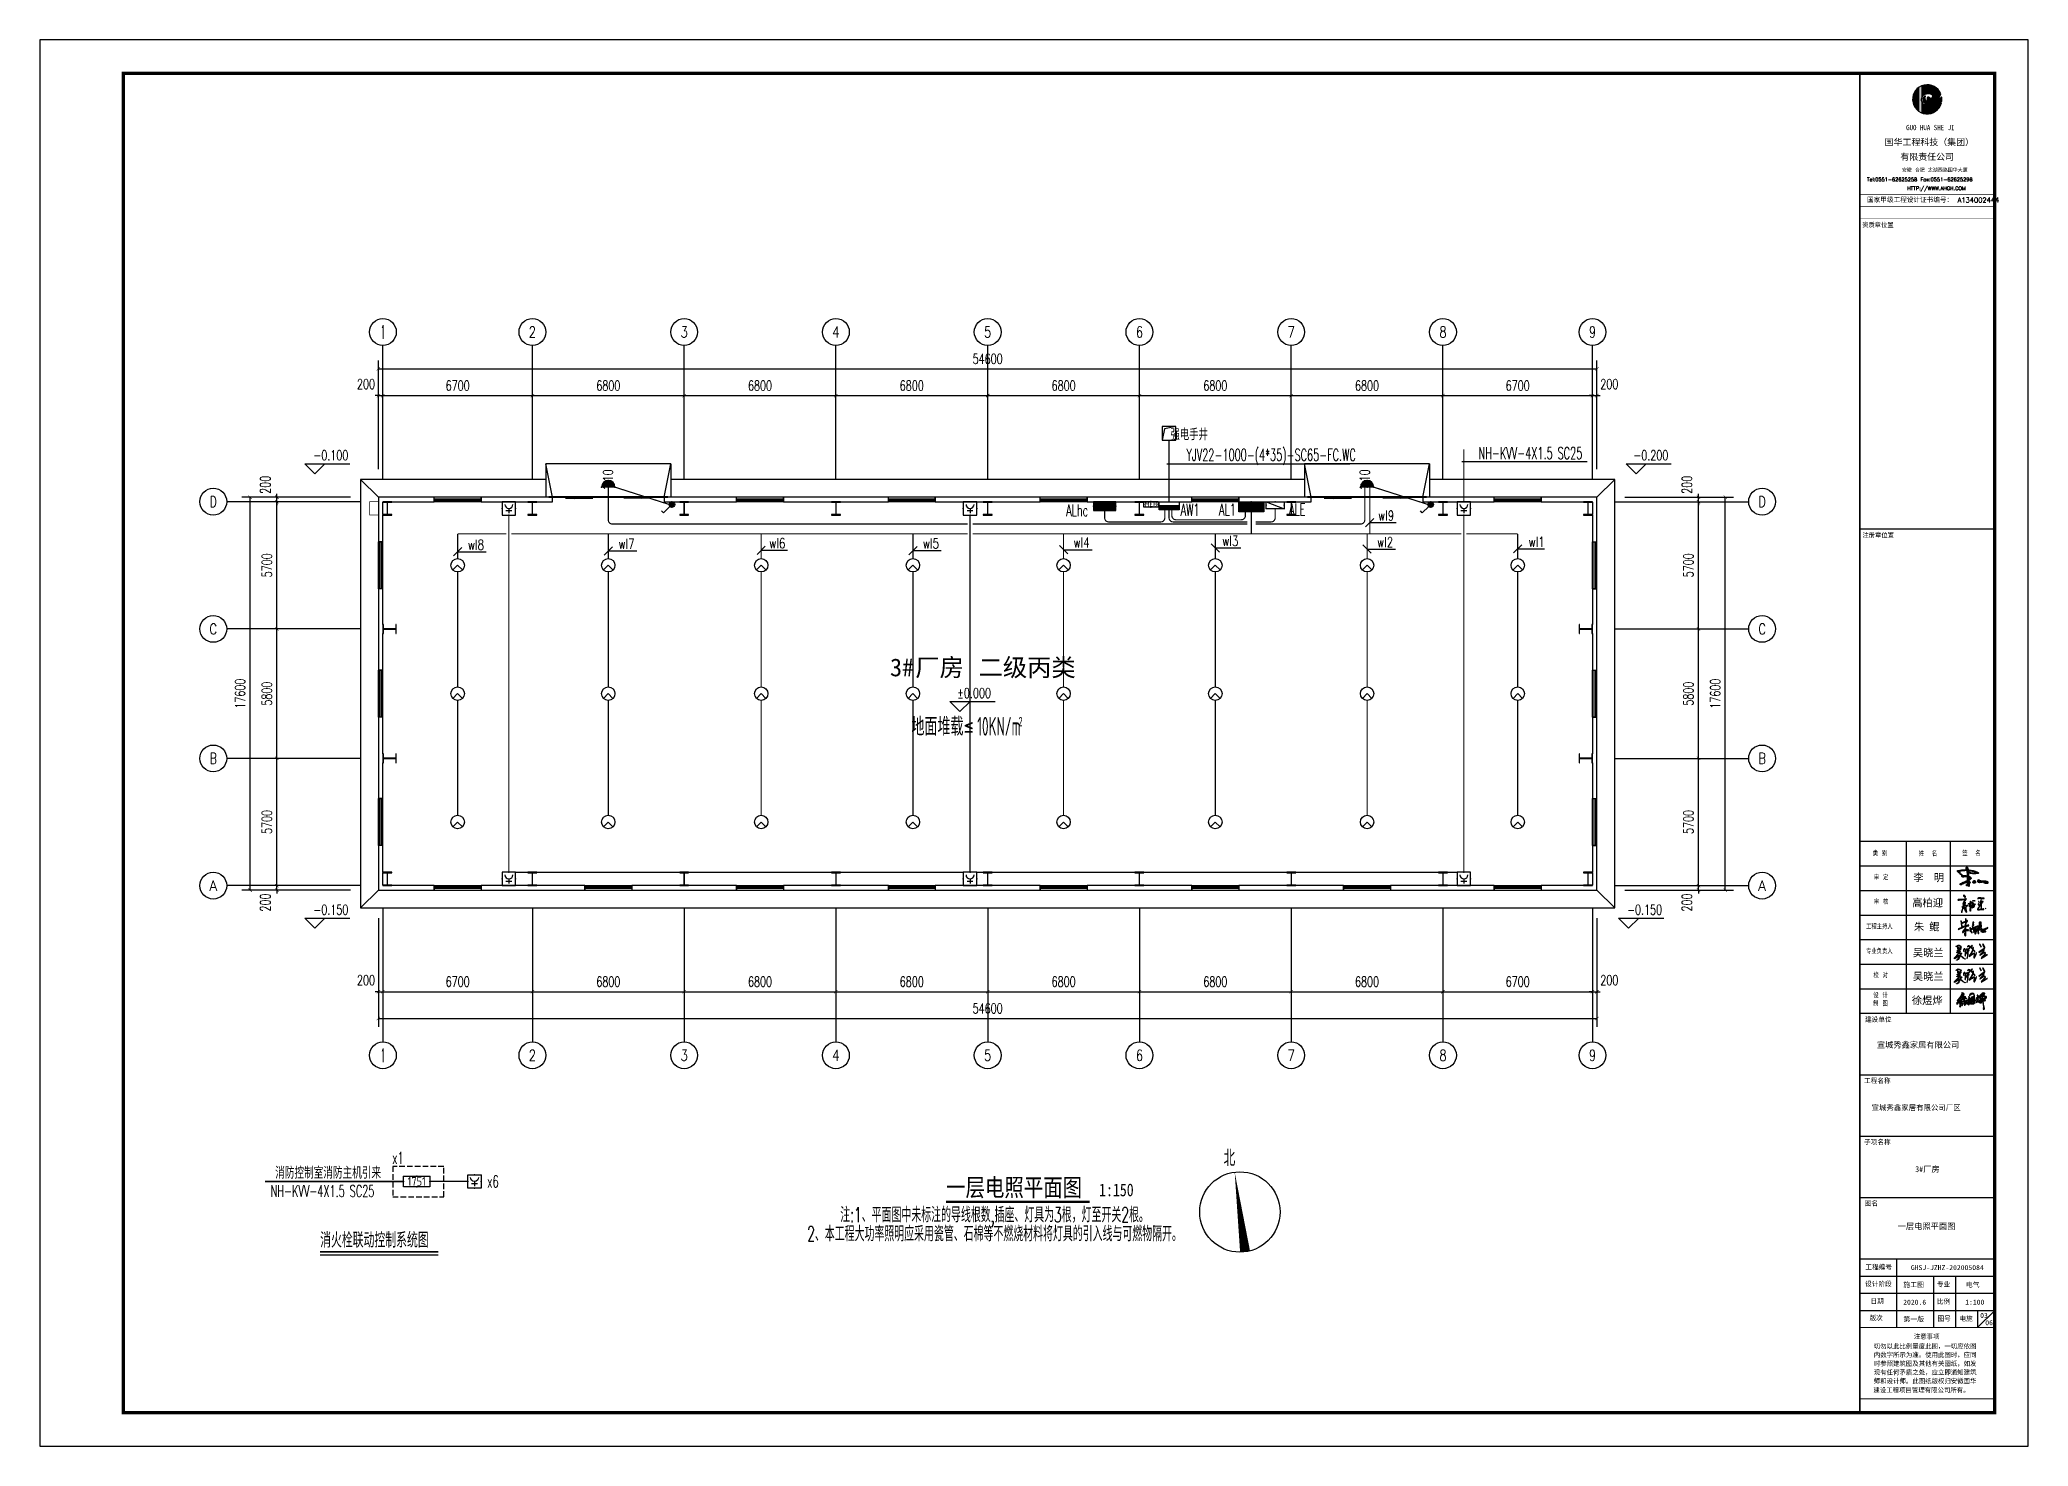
# Model space of a CAD drawing. Extents: x 1728470 to 1835391, y -157368 to 197905.
# Drawn here: x 1728675 to 1817775, y 41451 to 104451 of the extents above; entities that cross this region are included whole.
import ezdxf
from ezdxf.enums import TextEntityAlignment as Align

# ---------------------------------------------------------------- set-up
doc = ezdxf.new("R2010")
doc.units = 0
doc.header["$LTSCALE"] = 1000
doc.header["$MEASUREMENT"] = 0
doc.linetypes.add('CONTINOUS', pattern=[0])
doc.linetypes.add('DASH', pattern=[0.35, 0.25, -0.1])
doc.layers.get('0').update_dxf_attribs({"linetype": 'CONTINUOUS'})
doc.layers.get('DEFPOINTS').update_dxf_attribs({"linetype": 'CONTINUOUS'})
for name, color, linetype in [('1', 7, 'CONTINUOUS'), ('AXIS', 3, 'CONTINUOUS'), ('AXIS_TEXT', 7, 'CONTINUOUS'), ('COLUMN', 99, 'CONTINUOUS'), ('DIM-照明', 4, 'CONTINUOUS'), ('DIM_ELEV', 3, 'CONTINUOUS'), ('DIM_SYMB', 3, 'CONTINUOUS'), ('DOTLN', 2, 'CONTINUOUS'), ('EQUIP-消防', 3, 'CONTINUOUS'), ('EQUIP-照明', 3, 'CONTINUOUS'), ('EQUIP-箱柜', 3, 'CONTINUOUS'), ('EQUIP_标注', 4, 'CONTINUOUS'), ('GROUND', 2, 'CONTINUOUS'), ('PP-PM-TK', 7, 'CONTINUOUS'), ('PUB_TEXT', 7, 'CONTINUOUS'), ('PUB_TITLE', 4, 'CONTINUOUS'), ('STAIR', 2, 'CONTINUOUS'), ('TEL_SYMB', 3, 'CONTINUOUS'), ('TWT_TEXT', 7, 'CONTINUOUS'), ('WALL', 9, 'CONTINUOUS'), ('WINDOW', 99, 'CONTINUOUS'), ('WIRE-照明', 1, 'CONTINUOUS'), ('签名', 255, 'CONTINUOUS')]:
    doc.layers.add(name, color=color, linetype=linetype)
doc.styles.add('-黑体', font='simhei.ttf', dxfattribs={"width": 0.8})
doc.styles.add('_TCH_AXIS', font='COMPLEX', dxfattribs={"bigfont": 'GBCBIG'})
doc.styles.add('_TCH_DIM', font='SIMPLEX', dxfattribs={"bigfont": 'GBCBIG'})
doc.styles.add('_TCH_DYN', font='')
doc.styles.add('_TCH_LABEL', font='COMPLEX', dxfattribs={"bigfont": 'GBCBIG'})
doc.styles.add('_TEL_DIM', font='SIMPLEX', dxfattribs={"width": 0.8, "height": 3.5, "bigfont": 'HZTXT'})
doc.styles.add('COMPLEX', font='COMPLEX')
doc.styles.add('DIM_FONT', font='SIMPLEX', dxfattribs={"width": 0.7, "bigfont": 'GBCBIG'})
doc.styles.get("Standard").update_dxf_attribs({"font": 'gbenor.shx', "bigfont": 'gbcbig.shx'})
doc.styles.add('STY53', font='COMPLEX', dxfattribs={"width": 0.6, "bigfont": 'HZTXT'})
doc.styles.add('STYLE1', font='simhei.ttf', dxfattribs={"width": 0.8})
doc.styles.add('TQ', font='txt.shx', dxfattribs={"width": 0.8, "bigfont": 'hztxt.shx'})
doc.styles.add('新宋体', font='', dxfattribs={"width": 0.8})
doc.styles.get('_TCH_DYN').set_extended_font_data('SimSun')
doc.styles.get('新宋体').set_extended_font_data('NSimSun')
doc.dimstyles.new('DIMN150', dxfattribs={"dimscale": 1.5, "dimtxt": 300, "dimasz": 100, "dimexe": 250, "dimexo": 300, "dimgap": 150, "dimtad": 1, "dimdec": 0, "dimzin": 0, "dimtxsty": 'DIM_FONT', "dimblk": 'ARCHTICK', "dimcen": 0.09, "dimclrt": 7, "dimazin": 3, "dimtfac": 1, "dimtdec": 0, "dimtix": 1, "dimtmove": 0, "dimatfit": 3, "dimtolj": 1, "dimtzin": 0})

msp = doc.modelspace()

# ---------------------------------------------------------------- texts
at = {"layer": 'DIM-照明', "color": 7, "style": '_TEL_DIM', "width": 0.752941}
for s, p in [('wl9', (1788647, 82916)), ('wl8', (1747859, 81611)), ('wl7', (1754609, 81647)), ('wl6', (1761367, 81677)), ('wl5', (1768248, 81665)), ('wl4', (1774996, 81706)), ('wl3', (1781662, 81780)), ('wl2', (1788601, 81730)), ('wl1', (1795391, 81742))]:
    msp.add_text(s, height=446.2, dxfattribs=at).set_placement(p)
at = {"layer": 'PUB_TEXT', "color": 2}
for s, height, style, p in [('国华工程科技（集团）', 286, '-黑体', (1811340, 99724)), ('有限责任公司', 286, '-黑体', (1812043, 99067)), ('Tel:0551-62625258 Fax:0551-62625298', 165, 'TQ', (1810552, 98112)), ('安徽', 165, 'TQ', (1812113, 98526)), ('合肥', 165, 'TQ', (1812695, 98526)), ('太湖西路国华大厦', 165, 'TQ', (1813276, 98526)), ('国家甲级工程设计证书编号： A134002444', 220, 'TQ', (1810552, 97159)), ('    HTTP://WWW.AHGH.COM', 165, 'TQ', (1811713, 97715)), ('资质章位置', 209, 'TQ', (1810332, 96036)), ('注册章位置', 209, 'TQ', (1810347, 82144)), ('建设单位', 220, 'TQ', (1810459, 60438)), ('工程名称', 220, 'TQ', (1810422, 57697)), ('子项名称', 220, 'TQ', (1810422, 54947)), ('图名', 220, 'TQ', (1810448, 52204)), ('工程编号', 220, 'TQ', (1810482, 49346)), ('设计阶段', 220, 'TQ', (1810467, 48591)), ('专业', 220, 'TQ', (1813684, 48573)), ('版次', 220, 'TQ', (1810664, 47066)), ('日期', 220, 'TQ', (1810707, 47821)), ('比例', 220, 'TQ', (1813684, 47803)), ('图号', 220, 'TQ', (1813709, 47041)), ('电施', 220, 'TQ', (1814694, 47040)), ('注意事项', 213, 'TQ', (1812649, 46242)), ('切勿以此比例量度此图，一切应依图', 212.96, 'TQ', (1810855, 45806)), ('内数字所示为准。使用此图时，应同', 212.96, 'TQ', (1810855, 45417)), ('现有任何矛盾之处，应立即通知建筑', 212.96, 'TQ', (1810855, 44636)), ('时参照建筑图及其他有关图纸，如发', 212.96, 'TQ', (1810855, 45027)), ('建设工程项目管理有限公司所有。', 212.96, 'TQ', (1810836, 43840)), ('师和设计师。此图纸版权归安徽国华', 212.96, 'TQ', (1810855, 44246))]:
    msp.add_text(s, height=height, dxfattribs=dict(at, style=style)).set_placement(p)
at = {"layer": 'PUB_TEXT', "color": 2, "style": 'STYLE1', "width": 0.8}
msp.add_text('GUO HUA SHE JI', height=237.6, dxfattribs=at).set_placement((1812301, 100402))
at = {"layer": 'PUB_TEXT', "style": '_TCH_DIM'}
msp.add_text('北', height=723, dxfattribs=at).set_placement((1781722, 53998))
at = {"layer": 'PUB_TEXT', "color": 2, "char_height": 220, "width": 1847.81, "attachment_point": 1, "style": 'TQ'}
for s, insert in [('类 别', (1810806, 68111)), ('姓  名', (1812868, 68103)), ('签  名', (1814817, 68112)), ('审 定', (1810854, 67033)), ('审 核', (1810852, 65943)), ('工程主持人', (1810510, 64834)), ('专业负责人', (1810509, 63730)), ('校 对', (1810838, 62647)), ('设 计 \\P制 图', (1810830, 61753))]:
    msp.add_mtext(s, dxfattribs=dict(at, insert=insert))
at = {"layer": 'PUB_TITLE', "color": 255, "style": '-黑体'}
for s, height, p in [('宣城秀鑫家居有限公司', 264, (1810992, 59299)), ('宣城秀鑫家居有限公司厂区', 237.6, (1810754, 56499)), ('3#厂房', 264, (1812710, 53729)), ('GHSJ-JZHZ-202005084', 220, (1812514, 49342)), ('施工图', 220, (1812179, 48580)), ('电气', 220, (1814977, 48580)), ('2020.6', 220, (1812171, 47794)), ('第一版', 220, (1812184, 47033)), ('1:100', 220, (1814950, 47795)), ('03', 220, (1815621, 47199)), ('06', 220, (1815849, 46873))]:
    msp.add_text(s, height=height, dxfattribs=at).set_placement(p)
at = {"layer": 'PUB_TITLE', "color": 6, "style": '-黑体'}
msp.add_text('一层电照平面图', height=264, dxfattribs=at).set_placement((1811924, 51173))
at = {"layer": 'TWT_TEXT', "color": 1, "style": '新宋体', "width": 0.8}
for s, height, p in [('一层电照平面图', 797.5, (1769287, 52648)), ('1:150', 569.6, (1776141, 52648))]:
    msp.add_text(s, height=height, dxfattribs=at).set_placement(p)
at = {"layer": 'TWT_TEXT'}
msp.add_text('消火栓联动控制系统图', height=675.2, dxfattribs=at).set_placement((1741239, 50347))
at = {"layer": 'WIRE-照明', "color": 3, "linetype": 'CONTINUOUS', "style": 'STY53', "width": 0.6}
for s, height, p in [('强电手井', 518.4, (1780179, 86796)), ('YJV22-1000-(4*35)-SC65-FC.WC', 532.22, (1783850, 85817)), ('NH-KVV-4X1.5 SC25', 532.22, (1795467, 85935)), ('ALhc', 532.2, (1775159, 83372)), ('AW1', 532.2, (1780221, 83396)), ('AL1', 532.2, (1781890, 83405)), ('ALE', 532.2, (1785021, 83415)), ('x1', 532.2, (1744728, 54367)), ('消防控制室消防主机引来', 532.22, (1741596, 53731)), ('x6', 532.2, (1748982, 53311)), ('NH-KVV-4X1.5 SC25', 532.22, (1741346, 52881)), ('注:1、平面图中未标注的导线根数,插座、灯具为3根，灯至开关2根。', 673.44, (1771457, 51752)), ('2、本工程大功率照明应采用瓷管、石棉等不燃烧材料将灯具的引入线与可燃物隔开。', 673.44, (1771457, 51002))]:
    msp.add_text(s, height=height, dxfattribs=at).set_placement(p, align=Align.MIDDLE)
at = {"layer": '签名', "linetype": 'CONTINUOUS', "style": '-黑体'}
for s, p in [('李  明', (1812625, 66755)), ('高柏迎', (1812579, 65626)), ('朱 鲲', (1812652, 64555)), ('吴晓兰', (1812607, 63391)), ('吴晓兰', (1812607, 62327)), ('徐煜烨', (1812562, 61249))]:
    msp.add_text(s, height=336.6, dxfattribs=at).set_placement(p)

# ---------------------------------------------------------------- blocks, each defined once
blk = doc.blocks.new('_AXISO')
blk.add_circle((0, 0), 0.5)
at = {"layer": 'AXIS_TEXT', "style": 'COMPLEX', "width": 1.041667}
blk.add_attdef('A', text='', height=0.56, dxfattribs=at).set_placement((-0.25, -0.28), (0.25, -0.28), align=Align.FIT)
blk = doc.blocks.new('_ARCHTICK')
at = {"color": 0, "linetype": 'BYBLOCK', "const_width": 0.15}
blk.add_lwpolyline([(-0.5, -0.5), (0.5, 0.5)], dxfattribs=at)
blk = doc.blocks.new('*D48')
at = {"layer": 'AXIS', "color": 0}
for p, q in [((1913817, 67450), (1913817, 62575)), ((1968417, 67450), (1968417, 62575)), ((1913817, 62950), (1968417, 62950))]:
    blk.add_line(p, q, dxfattribs=at)
at = {"layer": 'DEFPOINTS', "color": 0}
for p in [(1913817, 67900), (1968417, 67900), (1968417, 62950)]:
    blk.add_point(p, dxfattribs=at)
at = {"layer": 'AXIS', "color": 0, "xscale": 150, "yscale": 150, "zscale": 150, "rotation": 180}
blk.add_blockref('_ARCHTICK', (1913817, 62950), dxfattribs=at)
at = {"layer": 'AXIS', "color": 0, "xscale": 150, "yscale": 150, "zscale": 150}
blk.add_blockref('_ARCHTICK', (1968417, 62950), dxfattribs=at)
at = {"layer": 'AXIS', "color": 7, "insert": (1941117, 63400), "char_height": 450, "attachment_point": 5, "style": 'DIM_FONT'}
blk.add_mtext('\\A1;54600', dxfattribs=at)
blk = doc.blocks.new('*D49')
at = {"layer": 'AXIS', "color": 0}
for p, q in [((1913817, 67450), (1913817, 63775)), ((1914017, 67450), (1914017, 63775)), ((1913817, 64150), (1913667, 64150)), ((1913817, 64150), (1914017, 64150)), ((1914017, 64150), (1914167, 64150))]:
    blk.add_line(p, q, dxfattribs=at)
at = {"layer": 'DEFPOINTS', "color": 0}
for p in [(1913817, 67900), (1914017, 67900), (1914017, 64150)]:
    blk.add_point(p, dxfattribs=at)
at = {"layer": 'AXIS', "color": 0, "xscale": 150, "yscale": 150, "zscale": 150}
blk.add_blockref('_ARCHTICK', (1913817, 64150), dxfattribs=at)
at = {"layer": 'AXIS', "color": 0, "xscale": 150, "yscale": 150, "zscale": 150, "rotation": 180}
blk.add_blockref('_ARCHTICK', (1914017, 64150), dxfattribs=at)
at = {"layer": 'AXIS', "color": 7, "insert": (1913262, 64668), "char_height": 450, "attachment_point": 5, "style": 'DIM_FONT'}
blk.add_mtext('\\A1;200', dxfattribs=at)
blk = doc.blocks.new('*D50')
at = {"layer": 'AXIS', "color": 0}
for p, q in [((1914017, 67450), (1914017, 63775)), ((1920717, 67450), (1920717, 63775)), ((1914017, 64150), (1920717, 64150))]:
    blk.add_line(p, q, dxfattribs=at)
at = {"layer": 'DEFPOINTS', "color": 0}
for p in [(1914017, 67900), (1920717, 67900), (1920717, 64150)]:
    blk.add_point(p, dxfattribs=at)
at = {"layer": 'AXIS', "color": 0, "xscale": 150, "yscale": 150, "zscale": 150, "rotation": 180}
blk.add_blockref('_ARCHTICK', (1914017, 64150), dxfattribs=at)
at = {"layer": 'AXIS', "color": 0, "xscale": 150, "yscale": 150, "zscale": 150}
blk.add_blockref('_ARCHTICK', (1920717, 64150), dxfattribs=at)
at = {"layer": 'AXIS', "color": 7, "insert": (1917367, 64600), "char_height": 450, "attachment_point": 5, "style": 'DIM_FONT'}
blk.add_mtext('\\A1;6700', dxfattribs=at)
blk = doc.blocks.new('*D51')
at = {"layer": 'AXIS', "color": 0}
for p, q in [((1920717, 67450), (1920717, 63775)), ((1927517, 67450), (1927517, 63775)), ((1920717, 64150), (1927517, 64150))]:
    blk.add_line(p, q, dxfattribs=at)
at = {"layer": 'DEFPOINTS', "color": 0}
for p in [(1920717, 67900), (1927517, 67900), (1927517, 64150)]:
    blk.add_point(p, dxfattribs=at)
at = {"layer": 'AXIS', "color": 0, "xscale": 150, "yscale": 150, "zscale": 150, "rotation": 180}
blk.add_blockref('_ARCHTICK', (1920717, 64150), dxfattribs=at)
at = {"layer": 'AXIS', "color": 0, "xscale": 150, "yscale": 150, "zscale": 150}
blk.add_blockref('_ARCHTICK', (1927517, 64150), dxfattribs=at)
at = {"layer": 'AXIS', "color": 7, "insert": (1924117, 64600), "char_height": 450, "attachment_point": 5, "style": 'DIM_FONT'}
blk.add_mtext('\\A1;6800', dxfattribs=at)
blk = doc.blocks.new('*D52')
at = {"layer": 'AXIS', "color": 0}
for p, q in [((1927517, 67450), (1927517, 63775)), ((1934317, 67450), (1934317, 63775)), ((1927517, 64150), (1934317, 64150))]:
    blk.add_line(p, q, dxfattribs=at)
at = {"layer": 'DEFPOINTS', "color": 0}
for p in [(1927517, 67900), (1934317, 67900), (1934317, 64150)]:
    blk.add_point(p, dxfattribs=at)
at = {"layer": 'AXIS', "color": 0, "xscale": 150, "yscale": 150, "zscale": 150, "rotation": 180}
blk.add_blockref('_ARCHTICK', (1927517, 64150), dxfattribs=at)
at = {"layer": 'AXIS', "color": 0, "xscale": 150, "yscale": 150, "zscale": 150}
blk.add_blockref('_ARCHTICK', (1934317, 64150), dxfattribs=at)
at = {"layer": 'AXIS', "color": 7, "insert": (1930917, 64600), "char_height": 450, "attachment_point": 5, "style": 'DIM_FONT'}
blk.add_mtext('\\A1;6800', dxfattribs=at)
blk = doc.blocks.new('*D53')
at = {"layer": 'AXIS', "color": 0}
for p, q in [((1934317, 67450), (1934317, 63775)), ((1941117, 67450), (1941117, 63775)), ((1934317, 64150), (1941117, 64150))]:
    blk.add_line(p, q, dxfattribs=at)
at = {"layer": 'DEFPOINTS', "color": 0}
for p in [(1934317, 67900), (1941117, 67900), (1941117, 64150)]:
    blk.add_point(p, dxfattribs=at)
at = {"layer": 'AXIS', "color": 0, "xscale": 150, "yscale": 150, "zscale": 150, "rotation": 180}
blk.add_blockref('_ARCHTICK', (1934317, 64150), dxfattribs=at)
at = {"layer": 'AXIS', "color": 0, "xscale": 150, "yscale": 150, "zscale": 150}
blk.add_blockref('_ARCHTICK', (1941117, 64150), dxfattribs=at)
at = {"layer": 'AXIS', "color": 7, "insert": (1937717, 64600), "char_height": 450, "attachment_point": 5, "style": 'DIM_FONT'}
blk.add_mtext('\\A1;6800', dxfattribs=at)
blk = doc.blocks.new('*D54')
at = {"layer": 'AXIS', "color": 0}
for p, q in [((1941117, 67450), (1941117, 63775)), ((1947917, 67450), (1947917, 63775)), ((1941117, 64150), (1947917, 64150))]:
    blk.add_line(p, q, dxfattribs=at)
at = {"layer": 'DEFPOINTS', "color": 0}
for p in [(1941117, 67900), (1947917, 67900), (1947917, 64150)]:
    blk.add_point(p, dxfattribs=at)
at = {"layer": 'AXIS', "color": 0, "xscale": 150, "yscale": 150, "zscale": 150, "rotation": 180}
blk.add_blockref('_ARCHTICK', (1941117, 64150), dxfattribs=at)
at = {"layer": 'AXIS', "color": 0, "xscale": 150, "yscale": 150, "zscale": 150}
blk.add_blockref('_ARCHTICK', (1947917, 64150), dxfattribs=at)
at = {"layer": 'AXIS', "color": 7, "insert": (1944517, 64600), "char_height": 450, "attachment_point": 5, "style": 'DIM_FONT'}
blk.add_mtext('\\A1;6800', dxfattribs=at)
blk = doc.blocks.new('*D55')
at = {"layer": 'AXIS', "color": 0}
for p, q in [((1947917, 67450), (1947917, 63775)), ((1954717, 67450), (1954717, 63775)), ((1947917, 64150), (1954717, 64150))]:
    blk.add_line(p, q, dxfattribs=at)
at = {"layer": 'DEFPOINTS', "color": 0}
for p in [(1947917, 67900), (1954717, 67900), (1954717, 64150)]:
    blk.add_point(p, dxfattribs=at)
at = {"layer": 'AXIS', "color": 0, "xscale": 150, "yscale": 150, "zscale": 150, "rotation": 180}
blk.add_blockref('_ARCHTICK', (1947917, 64150), dxfattribs=at)
at = {"layer": 'AXIS', "color": 0, "xscale": 150, "yscale": 150, "zscale": 150}
blk.add_blockref('_ARCHTICK', (1954717, 64150), dxfattribs=at)
at = {"layer": 'AXIS', "color": 7, "insert": (1951317, 64600), "char_height": 450, "attachment_point": 5, "style": 'DIM_FONT'}
blk.add_mtext('\\A1;6800', dxfattribs=at)
blk = doc.blocks.new('*D56')
at = {"layer": 'AXIS', "color": 0}
for p, q in [((1954717, 67450), (1954717, 63775)), ((1961517, 67450), (1961517, 63775)), ((1954717, 64150), (1961517, 64150))]:
    blk.add_line(p, q, dxfattribs=at)
at = {"layer": 'DEFPOINTS', "color": 0}
for p in [(1954717, 67900), (1961517, 67900), (1961517, 64150)]:
    blk.add_point(p, dxfattribs=at)
at = {"layer": 'AXIS', "color": 0, "xscale": 150, "yscale": 150, "zscale": 150, "rotation": 180}
blk.add_blockref('_ARCHTICK', (1954717, 64150), dxfattribs=at)
at = {"layer": 'AXIS', "color": 0, "xscale": 150, "yscale": 150, "zscale": 150}
blk.add_blockref('_ARCHTICK', (1961517, 64150), dxfattribs=at)
at = {"layer": 'AXIS', "color": 7, "insert": (1958117, 64600), "char_height": 450, "attachment_point": 5, "style": 'DIM_FONT'}
blk.add_mtext('\\A1;6800', dxfattribs=at)
blk = doc.blocks.new('*D57')
at = {"layer": 'AXIS', "color": 0}
for p, q in [((1961517, 67450), (1961517, 63775)), ((1968217, 67450), (1968217, 63775)), ((1961517, 64150), (1968217, 64150))]:
    blk.add_line(p, q, dxfattribs=at)
at = {"layer": 'DEFPOINTS', "color": 0}
for p in [(1961517, 67900), (1968217, 67900), (1968217, 64150)]:
    blk.add_point(p, dxfattribs=at)
at = {"layer": 'AXIS', "color": 0, "xscale": 150, "yscale": 150, "zscale": 150, "rotation": 180}
blk.add_blockref('_ARCHTICK', (1961517, 64150), dxfattribs=at)
at = {"layer": 'AXIS', "color": 0, "xscale": 150, "yscale": 150, "zscale": 150}
blk.add_blockref('_ARCHTICK', (1968217, 64150), dxfattribs=at)
at = {"layer": 'AXIS', "color": 7, "insert": (1964867, 64600), "char_height": 450, "attachment_point": 5, "style": 'DIM_FONT'}
blk.add_mtext('\\A1;6700', dxfattribs=at)
blk = doc.blocks.new('*D58')
at = {"layer": 'AXIS', "color": 0}
for p, q in [((1968217, 67450), (1968217, 63775)), ((1968417, 67450), (1968417, 63775)), ((1968217, 64150), (1968067, 64150)), ((1968217, 64150), (1968417, 64150)), ((1968417, 64150), (1968567, 64150))]:
    blk.add_line(p, q, dxfattribs=at)
at = {"layer": 'DEFPOINTS', "color": 0}
for p in [(1968217, 67900), (1968417, 67900), (1968417, 64150)]:
    blk.add_point(p, dxfattribs=at)
at = {"layer": 'AXIS', "color": 0, "xscale": 150, "yscale": 150, "zscale": 150}
blk.add_blockref('_ARCHTICK', (1968217, 64150), dxfattribs=at)
at = {"layer": 'AXIS', "color": 0, "xscale": 150, "yscale": 150, "zscale": 150, "rotation": 180}
blk.add_blockref('_ARCHTICK', (1968417, 64150), dxfattribs=at)
at = {"layer": 'AXIS', "color": 7, "insert": (1968972, 64668), "char_height": 450, "attachment_point": 5, "style": 'DIM_FONT'}
blk.add_mtext('\\A1;200', dxfattribs=at)
blk = doc.blocks.new('*D59')
at = {"layer": 'AXIS', "color": 0}
for p, q in [((1913817, 87550), (1913817, 92425)), ((1913817, 92050), (1968417, 92050)), ((1968417, 87550), (1968417, 92425))]:
    blk.add_line(p, q, dxfattribs=at)
at = {"layer": 'DEFPOINTS', "color": 0}
for p in [(1968417, 92050), (1913817, 87100), (1968417, 87100)]:
    blk.add_point(p, dxfattribs=at)
at = {"layer": 'AXIS', "color": 0, "xscale": 150, "yscale": 150, "zscale": 150, "rotation": 180}
blk.add_blockref('_ARCHTICK', (1913817, 92050), dxfattribs=at)
at = {"layer": 'AXIS', "color": 0, "xscale": 150, "yscale": 150, "zscale": 150}
blk.add_blockref('_ARCHTICK', (1968417, 92050), dxfattribs=at)
at = {"layer": 'AXIS', "color": 7, "insert": (1941117, 92500), "char_height": 450, "attachment_point": 5, "style": 'DIM_FONT'}
blk.add_mtext('\\A1;54600', dxfattribs=at)
blk = doc.blocks.new('*D60')
at = {"layer": 'AXIS', "color": 0}
for p, q in [((1913817, 87550), (1913817, 91225)), ((1914017, 87550), (1914017, 91225)), ((1913817, 90850), (1913667, 90850)), ((1913817, 90850), (1914017, 90850)), ((1914017, 90850), (1914167, 90850))]:
    blk.add_line(p, q, dxfattribs=at)
at = {"layer": 'DEFPOINTS', "color": 0}
for p in [(1914017, 90850), (1913817, 87100), (1914017, 87100)]:
    blk.add_point(p, dxfattribs=at)
at = {"layer": 'AXIS', "color": 0, "xscale": 150, "yscale": 150, "zscale": 150}
blk.add_blockref('_ARCHTICK', (1913817, 90850), dxfattribs=at)
at = {"layer": 'AXIS', "color": 0, "xscale": 150, "yscale": 150, "zscale": 150, "rotation": 180}
blk.add_blockref('_ARCHTICK', (1914017, 90850), dxfattribs=at)
at = {"layer": 'AXIS', "color": 7, "insert": (1913262, 91368), "char_height": 450, "attachment_point": 5, "style": 'DIM_FONT'}
blk.add_mtext('\\A1;200', dxfattribs=at)
blk = doc.blocks.new('*D61')
at = {"layer": 'AXIS', "color": 0}
for p, q in [((1914017, 87550), (1914017, 91225)), ((1920717, 87550), (1920717, 91225)), ((1914017, 90850), (1920717, 90850))]:
    blk.add_line(p, q, dxfattribs=at)
at = {"layer": 'DEFPOINTS', "color": 0}
for p in [(1920717, 90850), (1914017, 87100), (1920717, 87100)]:
    blk.add_point(p, dxfattribs=at)
at = {"layer": 'AXIS', "color": 0, "xscale": 150, "yscale": 150, "zscale": 150, "rotation": 180}
blk.add_blockref('_ARCHTICK', (1914017, 90850), dxfattribs=at)
at = {"layer": 'AXIS', "color": 0, "xscale": 150, "yscale": 150, "zscale": 150}
blk.add_blockref('_ARCHTICK', (1920717, 90850), dxfattribs=at)
at = {"layer": 'AXIS', "color": 7, "insert": (1917367, 91300), "char_height": 450, "attachment_point": 5, "style": 'DIM_FONT'}
blk.add_mtext('\\A1;6700', dxfattribs=at)
blk = doc.blocks.new('*D62')
at = {"layer": 'AXIS', "color": 0}
for p, q in [((1920717, 87550), (1920717, 91225)), ((1927517, 87550), (1927517, 91225)), ((1920717, 90850), (1927517, 90850))]:
    blk.add_line(p, q, dxfattribs=at)
at = {"layer": 'DEFPOINTS', "color": 0}
for p in [(1927517, 90850), (1920717, 87100), (1927517, 87100)]:
    blk.add_point(p, dxfattribs=at)
at = {"layer": 'AXIS', "color": 0, "xscale": 150, "yscale": 150, "zscale": 150, "rotation": 180}
blk.add_blockref('_ARCHTICK', (1920717, 90850), dxfattribs=at)
at = {"layer": 'AXIS', "color": 0, "xscale": 150, "yscale": 150, "zscale": 150}
blk.add_blockref('_ARCHTICK', (1927517, 90850), dxfattribs=at)
at = {"layer": 'AXIS', "color": 7, "insert": (1924117, 91300), "char_height": 450, "attachment_point": 5, "style": 'DIM_FONT'}
blk.add_mtext('\\A1;6800', dxfattribs=at)
blk = doc.blocks.new('*D63')
at = {"layer": 'AXIS', "color": 0}
for p, q in [((1927517, 87550), (1927517, 91225)), ((1934317, 87550), (1934317, 91225)), ((1927517, 90850), (1934317, 90850))]:
    blk.add_line(p, q, dxfattribs=at)
at = {"layer": 'DEFPOINTS', "color": 0}
for p in [(1934317, 90850), (1927517, 87100), (1934317, 87100)]:
    blk.add_point(p, dxfattribs=at)
at = {"layer": 'AXIS', "color": 0, "xscale": 150, "yscale": 150, "zscale": 150, "rotation": 180}
blk.add_blockref('_ARCHTICK', (1927517, 90850), dxfattribs=at)
at = {"layer": 'AXIS', "color": 0, "xscale": 150, "yscale": 150, "zscale": 150}
blk.add_blockref('_ARCHTICK', (1934317, 90850), dxfattribs=at)
at = {"layer": 'AXIS', "color": 7, "insert": (1930917, 91300), "char_height": 450, "attachment_point": 5, "style": 'DIM_FONT'}
blk.add_mtext('\\A1;6800', dxfattribs=at)
blk = doc.blocks.new('*D64')
at = {"layer": 'AXIS', "color": 0}
for p, q in [((1934317, 87550), (1934317, 91225)), ((1941117, 87550), (1941117, 91225)), ((1934317, 90850), (1941117, 90850))]:
    blk.add_line(p, q, dxfattribs=at)
at = {"layer": 'DEFPOINTS', "color": 0}
for p in [(1941117, 90850), (1934317, 87100), (1941117, 87100)]:
    blk.add_point(p, dxfattribs=at)
at = {"layer": 'AXIS', "color": 0, "xscale": 150, "yscale": 150, "zscale": 150, "rotation": 180}
blk.add_blockref('_ARCHTICK', (1934317, 90850), dxfattribs=at)
at = {"layer": 'AXIS', "color": 0, "xscale": 150, "yscale": 150, "zscale": 150}
blk.add_blockref('_ARCHTICK', (1941117, 90850), dxfattribs=at)
at = {"layer": 'AXIS', "color": 7, "insert": (1937717, 91300), "char_height": 450, "attachment_point": 5, "style": 'DIM_FONT'}
blk.add_mtext('\\A1;6800', dxfattribs=at)
blk = doc.blocks.new('*D65')
at = {"layer": 'AXIS', "color": 0}
for p, q in [((1941117, 87550), (1941117, 91225)), ((1947917, 87550), (1947917, 91225)), ((1941117, 90850), (1947917, 90850))]:
    blk.add_line(p, q, dxfattribs=at)
at = {"layer": 'DEFPOINTS', "color": 0}
for p in [(1947917, 90850), (1941117, 87100), (1947917, 87100)]:
    blk.add_point(p, dxfattribs=at)
at = {"layer": 'AXIS', "color": 0, "xscale": 150, "yscale": 150, "zscale": 150, "rotation": 180}
blk.add_blockref('_ARCHTICK', (1941117, 90850), dxfattribs=at)
at = {"layer": 'AXIS', "color": 0, "xscale": 150, "yscale": 150, "zscale": 150}
blk.add_blockref('_ARCHTICK', (1947917, 90850), dxfattribs=at)
at = {"layer": 'AXIS', "color": 7, "insert": (1944517, 91300), "char_height": 450, "attachment_point": 5, "style": 'DIM_FONT'}
blk.add_mtext('\\A1;6800', dxfattribs=at)
blk = doc.blocks.new('*D66')
at = {"layer": 'AXIS', "color": 0}
for p, q in [((1947917, 87550), (1947917, 91225)), ((1954717, 87550), (1954717, 91225)), ((1947917, 90850), (1954717, 90850))]:
    blk.add_line(p, q, dxfattribs=at)
at = {"layer": 'DEFPOINTS', "color": 0}
for p in [(1954717, 90850), (1947917, 87100), (1954717, 87100)]:
    blk.add_point(p, dxfattribs=at)
at = {"layer": 'AXIS', "color": 0, "xscale": 150, "yscale": 150, "zscale": 150, "rotation": 180}
blk.add_blockref('_ARCHTICK', (1947917, 90850), dxfattribs=at)
at = {"layer": 'AXIS', "color": 0, "xscale": 150, "yscale": 150, "zscale": 150}
blk.add_blockref('_ARCHTICK', (1954717, 90850), dxfattribs=at)
at = {"layer": 'AXIS', "color": 7, "insert": (1951317, 91300), "char_height": 450, "attachment_point": 5, "style": 'DIM_FONT'}
blk.add_mtext('\\A1;6800', dxfattribs=at)
blk = doc.blocks.new('*D67')
at = {"layer": 'AXIS', "color": 0}
for p, q in [((1954717, 87550), (1954717, 91225)), ((1961517, 87550), (1961517, 91225)), ((1954717, 90850), (1961517, 90850))]:
    blk.add_line(p, q, dxfattribs=at)
at = {"layer": 'DEFPOINTS', "color": 0}
for p in [(1961517, 90850), (1954717, 87100), (1961517, 87100)]:
    blk.add_point(p, dxfattribs=at)
at = {"layer": 'AXIS', "color": 0, "xscale": 150, "yscale": 150, "zscale": 150, "rotation": 180}
blk.add_blockref('_ARCHTICK', (1954717, 90850), dxfattribs=at)
at = {"layer": 'AXIS', "color": 0, "xscale": 150, "yscale": 150, "zscale": 150}
blk.add_blockref('_ARCHTICK', (1961517, 90850), dxfattribs=at)
at = {"layer": 'AXIS', "color": 7, "insert": (1958117, 91300), "char_height": 450, "attachment_point": 5, "style": 'DIM_FONT'}
blk.add_mtext('\\A1;6800', dxfattribs=at)
blk = doc.blocks.new('*D68')
at = {"layer": 'AXIS', "color": 0}
for p, q in [((1961517, 87550), (1961517, 91225)), ((1968217, 87550), (1968217, 91225)), ((1961517, 90850), (1968217, 90850))]:
    blk.add_line(p, q, dxfattribs=at)
at = {"layer": 'DEFPOINTS', "color": 0}
for p in [(1968217, 90850), (1961517, 87100), (1968217, 87100)]:
    blk.add_point(p, dxfattribs=at)
at = {"layer": 'AXIS', "color": 0, "xscale": 150, "yscale": 150, "zscale": 150, "rotation": 180}
blk.add_blockref('_ARCHTICK', (1961517, 90850), dxfattribs=at)
at = {"layer": 'AXIS', "color": 0, "xscale": 150, "yscale": 150, "zscale": 150}
blk.add_blockref('_ARCHTICK', (1968217, 90850), dxfattribs=at)
at = {"layer": 'AXIS', "color": 7, "insert": (1964867, 91300), "char_height": 450, "attachment_point": 5, "style": 'DIM_FONT'}
blk.add_mtext('\\A1;6700', dxfattribs=at)
blk = doc.blocks.new('*D69')
at = {"layer": 'AXIS', "color": 0}
for p, q in [((1968217, 87550), (1968217, 91225)), ((1968417, 87550), (1968417, 91225)), ((1968217, 90850), (1968067, 90850)), ((1968217, 90850), (1968417, 90850)), ((1968417, 90850), (1968567, 90850))]:
    blk.add_line(p, q, dxfattribs=at)
at = {"layer": 'DEFPOINTS', "color": 0}
for p in [(1968417, 90850), (1968217, 87100), (1968417, 87100)]:
    blk.add_point(p, dxfattribs=at)
at = {"layer": 'AXIS', "color": 0, "xscale": 150, "yscale": 150, "zscale": 150}
blk.add_blockref('_ARCHTICK', (1968217, 90850), dxfattribs=at)
at = {"layer": 'AXIS', "color": 0, "xscale": 150, "yscale": 150, "zscale": 150, "rotation": 180}
blk.add_blockref('_ARCHTICK', (1968417, 90850), dxfattribs=at)
at = {"layer": 'AXIS', "color": 7, "insert": (1968972, 91368), "char_height": 450, "attachment_point": 5, "style": 'DIM_FONT'}
blk.add_mtext('\\A1;200', dxfattribs=at)
blk = doc.blocks.new('*D70')
at = {"layer": 'AXIS', "color": 0}
for p, q in [((1969667, 86300), (1974542, 86300)), ((1974167, 68700), (1974167, 86300)), ((1969667, 68700), (1974542, 68700))]:
    blk.add_line(p, q, dxfattribs=at)
at = {"layer": 'DEFPOINTS', "color": 0}
for p in [(1969217, 86300), (1974167, 86300), (1969217, 68700)]:
    blk.add_point(p, dxfattribs=at)
at = {"layer": 'AXIS', "color": 0, "xscale": 150, "yscale": 150, "zscale": 150}
for p, rotation in [((1974167, 86300), 90), ((1974167, 68700), 270)]:
    blk.add_blockref('_ARCHTICK', p, dxfattribs=dict(at, rotation=rotation))
at = {"layer": 'AXIS', "color": 7, "insert": (1973717, 77500), "char_height": 450, "attachment_point": 5, "rotation": 90, "style": 'DIM_FONT'}
blk.add_mtext('\\A1;17600', dxfattribs=at)
blk = doc.blocks.new('*D71')
at = {"layer": 'AXIS', "color": 0}
for p, q in [((1969667, 68900), (1973342, 68900)), ((1969667, 68700), (1973342, 68700)), ((1972967, 68900), (1972967, 69050)), ((1972967, 68700), (1972967, 68900)), ((1972967, 68700), (1972967, 68550))]:
    blk.add_line(p, q, dxfattribs=at)
at = {"layer": 'DEFPOINTS', "color": 0}
for p in [(1969217, 68900), (1969217, 68700), (1972967, 68900)]:
    blk.add_point(p, dxfattribs=at)
at = {"layer": 'AXIS', "color": 0, "xscale": 150, "yscale": 150, "zscale": 150}
for p, rotation in [((1972967, 68900), 270), ((1972967, 68700), 90)]:
    blk.add_blockref('_ARCHTICK', p, dxfattribs=dict(at, rotation=rotation))
at = {"layer": 'AXIS', "color": 7, "insert": (1972449, 68145), "char_height": 450, "attachment_point": 5, "rotation": 90, "style": 'DIM_FONT'}
blk.add_mtext('\\A1;200', dxfattribs=at)
blk = doc.blocks.new('*D72')
at = {"layer": 'AXIS', "color": 0}
for p, q in [((1969667, 74600), (1973342, 74600)), ((1972967, 68900), (1972967, 74600)), ((1969667, 68900), (1973342, 68900))]:
    blk.add_line(p, q, dxfattribs=at)
at = {"layer": 'DEFPOINTS', "color": 0}
for p in [(1969217, 74600), (1972967, 74600), (1969217, 68900)]:
    blk.add_point(p, dxfattribs=at)
at = {"layer": 'AXIS', "color": 0, "xscale": 150, "yscale": 150, "zscale": 150}
for p, rotation in [((1972967, 74600), 90), ((1972967, 68900), 270)]:
    blk.add_blockref('_ARCHTICK', p, dxfattribs=dict(at, rotation=rotation))
at = {"layer": 'AXIS', "color": 7, "insert": (1972517, 71750), "char_height": 450, "attachment_point": 5, "rotation": 90, "style": 'DIM_FONT'}
blk.add_mtext('\\A1;5700', dxfattribs=at)
blk = doc.blocks.new('*D73')
at = {"layer": 'AXIS', "color": 0}
for p, q in [((1969667, 80400), (1973342, 80400)), ((1972967, 74600), (1972967, 80400)), ((1969667, 74600), (1973342, 74600))]:
    blk.add_line(p, q, dxfattribs=at)
at = {"layer": 'DEFPOINTS', "color": 0}
for p in [(1969217, 80400), (1972967, 80400), (1969217, 74600)]:
    blk.add_point(p, dxfattribs=at)
at = {"layer": 'AXIS', "color": 0, "xscale": 150, "yscale": 150, "zscale": 150}
for p, rotation in [((1972967, 80400), 90), ((1972967, 74600), 270)]:
    blk.add_blockref('_ARCHTICK', p, dxfattribs=dict(at, rotation=rotation))
at = {"layer": 'AXIS', "color": 7, "insert": (1972517, 77500), "char_height": 450, "attachment_point": 5, "rotation": 90, "style": 'DIM_FONT'}
blk.add_mtext('\\A1;5800', dxfattribs=at)
blk = doc.blocks.new('*D74')
at = {"layer": 'AXIS', "color": 0}
for p, q in [((1969667, 86100), (1973342, 86100)), ((1972967, 80400), (1972967, 86100)), ((1969667, 80400), (1973342, 80400))]:
    blk.add_line(p, q, dxfattribs=at)
at = {"layer": 'DEFPOINTS', "color": 0}
for p in [(1969217, 86100), (1972967, 86100), (1969217, 80400)]:
    blk.add_point(p, dxfattribs=at)
at = {"layer": 'AXIS', "color": 0, "xscale": 150, "yscale": 150, "zscale": 150}
for p, rotation in [((1972967, 86100), 90), ((1972967, 80400), 270)]:
    blk.add_blockref('_ARCHTICK', p, dxfattribs=dict(at, rotation=rotation))
at = {"layer": 'AXIS', "color": 7, "insert": (1972517, 83250), "char_height": 450, "attachment_point": 5, "rotation": 90, "style": 'DIM_FONT'}
blk.add_mtext('\\A1;5700', dxfattribs=at)
blk = doc.blocks.new('*D75')
at = {"layer": 'AXIS', "color": 0}
for p, q in [((1972967, 86300), (1972967, 86450)), ((1969667, 86300), (1973342, 86300)), ((1969667, 86100), (1973342, 86100)), ((1972967, 86100), (1972967, 86300)), ((1972967, 86100), (1972967, 85950))]:
    blk.add_line(p, q, dxfattribs=at)
at = {"layer": 'DEFPOINTS', "color": 0}
for p in [(1969217, 86300), (1969217, 86100), (1972967, 86300)]:
    blk.add_point(p, dxfattribs=at)
at = {"layer": 'AXIS', "color": 0, "xscale": 150, "yscale": 150, "zscale": 150}
for p, rotation in [((1972967, 86300), 270), ((1972967, 86100), 90)]:
    blk.add_blockref('_ARCHTICK', p, dxfattribs=dict(at, rotation=rotation))
at = {"layer": 'AXIS', "color": 7, "insert": (1972449, 86855), "char_height": 450, "attachment_point": 5, "rotation": 90, "style": 'DIM_FONT'}
blk.add_mtext('\\A1;200', dxfattribs=at)
blk = doc.blocks.new('*D76')
at = {"layer": 'AXIS', "color": 0}
for p, q in [((1912567, 86300), (1907692, 86300)), ((1908067, 68700), (1908067, 86300)), ((1912567, 68700), (1907692, 68700))]:
    blk.add_line(p, q, dxfattribs=at)
at = {"layer": 'DEFPOINTS', "color": 0}
for p in [(1908067, 86300), (1913017, 86300), (1913017, 68700)]:
    blk.add_point(p, dxfattribs=at)
at = {"layer": 'AXIS', "color": 0, "xscale": 150, "yscale": 150, "zscale": 150}
for p, rotation in [((1908067, 86300), 90), ((1908067, 68700), 270)]:
    blk.add_blockref('_ARCHTICK', p, dxfattribs=dict(at, rotation=rotation))
at = {"layer": 'AXIS', "color": 7, "insert": (1907617, 77500), "char_height": 450, "attachment_point": 5, "rotation": 90, "style": 'DIM_FONT'}
blk.add_mtext('\\A1;17600', dxfattribs=at)
blk = doc.blocks.new('*D77')
at = {"layer": 'AXIS', "color": 0}
for p, q in [((1912567, 68900), (1908892, 68900)), ((1912567, 68700), (1908892, 68700)), ((1909267, 68900), (1909267, 69050)), ((1909267, 68700), (1909267, 68900)), ((1909267, 68700), (1909267, 68550))]:
    blk.add_line(p, q, dxfattribs=at)
at = {"layer": 'DEFPOINTS', "color": 0}
for p in [(1909267, 68900), (1913017, 68900), (1913017, 68700)]:
    blk.add_point(p, dxfattribs=at)
at = {"layer": 'AXIS', "color": 0, "xscale": 150, "yscale": 150, "zscale": 150}
for p, rotation in [((1909267, 68900), 270), ((1909267, 68700), 90)]:
    blk.add_blockref('_ARCHTICK', p, dxfattribs=dict(at, rotation=rotation))
at = {"layer": 'AXIS', "color": 7, "insert": (1908749, 68145), "char_height": 450, "attachment_point": 5, "rotation": 90, "style": 'DIM_FONT'}
blk.add_mtext('\\A1;200', dxfattribs=at)
blk = doc.blocks.new('*D78')
at = {"layer": 'AXIS', "color": 0}
for p, q in [((1912567, 74600), (1908892, 74600)), ((1909267, 68900), (1909267, 74600)), ((1912567, 68900), (1908892, 68900))]:
    blk.add_line(p, q, dxfattribs=at)
at = {"layer": 'DEFPOINTS', "color": 0}
for p in [(1909267, 74600), (1913017, 74600), (1913017, 68900)]:
    blk.add_point(p, dxfattribs=at)
at = {"layer": 'AXIS', "color": 0, "xscale": 150, "yscale": 150, "zscale": 150}
for p, rotation in [((1909267, 74600), 90), ((1909267, 68900), 270)]:
    blk.add_blockref('_ARCHTICK', p, dxfattribs=dict(at, rotation=rotation))
at = {"layer": 'AXIS', "color": 7, "insert": (1908817, 71750), "char_height": 450, "attachment_point": 5, "rotation": 90, "style": 'DIM_FONT'}
blk.add_mtext('\\A1;5700', dxfattribs=at)
blk = doc.blocks.new('*D79')
at = {"layer": 'AXIS', "color": 0}
for p, q in [((1912567, 80400), (1908892, 80400)), ((1909267, 74600), (1909267, 80400)), ((1912567, 74600), (1908892, 74600))]:
    blk.add_line(p, q, dxfattribs=at)
at = {"layer": 'DEFPOINTS', "color": 0}
for p in [(1909267, 80400), (1913017, 80400), (1913017, 74600)]:
    blk.add_point(p, dxfattribs=at)
at = {"layer": 'AXIS', "color": 0, "xscale": 150, "yscale": 150, "zscale": 150}
for p, rotation in [((1909267, 80400), 90), ((1909267, 74600), 270)]:
    blk.add_blockref('_ARCHTICK', p, dxfattribs=dict(at, rotation=rotation))
at = {"layer": 'AXIS', "color": 7, "insert": (1908817, 77500), "char_height": 450, "attachment_point": 5, "rotation": 90, "style": 'DIM_FONT'}
blk.add_mtext('\\A1;5800', dxfattribs=at)
blk = doc.blocks.new('*D80')
at = {"layer": 'AXIS', "color": 0}
for p, q in [((1912567, 86100), (1908892, 86100)), ((1909267, 80400), (1909267, 86100)), ((1912567, 80400), (1908892, 80400))]:
    blk.add_line(p, q, dxfattribs=at)
at = {"layer": 'DEFPOINTS', "color": 0}
for p in [(1909267, 86100), (1913017, 86100), (1913017, 80400)]:
    blk.add_point(p, dxfattribs=at)
at = {"layer": 'AXIS', "color": 0, "xscale": 150, "yscale": 150, "zscale": 150}
for p, rotation in [((1909267, 86100), 90), ((1909267, 80400), 270)]:
    blk.add_blockref('_ARCHTICK', p, dxfattribs=dict(at, rotation=rotation))
at = {"layer": 'AXIS', "color": 7, "insert": (1908817, 83250), "char_height": 450, "attachment_point": 5, "rotation": 90, "style": 'DIM_FONT'}
blk.add_mtext('\\A1;5700', dxfattribs=at)
blk = doc.blocks.new('*D81')
at = {"layer": 'AXIS', "color": 0}
for p, q in [((1909267, 86300), (1909267, 86450)), ((1912567, 86300), (1908892, 86300)), ((1912567, 86100), (1908892, 86100)), ((1909267, 86100), (1909267, 86300)), ((1909267, 86100), (1909267, 85950))]:
    blk.add_line(p, q, dxfattribs=at)
at = {"layer": 'DEFPOINTS', "color": 0}
for p in [(1909267, 86300), (1913017, 86300), (1913017, 86100)]:
    blk.add_point(p, dxfattribs=at)
at = {"layer": 'AXIS', "color": 0, "xscale": 150, "yscale": 150, "zscale": 150}
for p, rotation in [((1909267, 86300), 270), ((1909267, 86100), 90)]:
    blk.add_blockref('_ARCHTICK', p, dxfattribs=dict(at, rotation=rotation))
at = {"layer": 'AXIS', "color": 7, "insert": (1908749, 86855), "char_height": 450, "attachment_point": 5, "rotation": 90, "style": 'DIM_FONT'}
blk.add_mtext('\\A1;200', dxfattribs=at)
blk = doc.blocks.new('$TCHSYS$WIN2D')
for p, q in [((-0.5, 0.5), (0.5, 0.5)), ((-0.5, 0.5), (-0.5, -0.5)), ((0.5, 0.5), (0.5, -0.5)), ((0.5, 0.167), (-0.5, 0.167)), ((0.5, -0.167), (-0.5, -0.167)), ((-0.5, -0.5), (0.5, -0.5))]:
    blk.add_line(p, q)
blk = doc.blocks.new('$DORLIB2D$00000130')
at = {"color": 0, "linetype": 'CONTINUOUS'}
for p, q in [((-0.533, 0.66), (-0.533, 0.513)), ((0, 0.66), (-0.533, 0.66)), ((0, 0.513), (0, 0.66)), ((0.533, 0.66), (0, 0.66)), ((0.533, 0.66), (0.533, 0.513)), ((0, 0.513), (-0.533, 0.513)), ((0.533, 0.513), (0, 0.513)), ((-0.385, 0.269), (-0.14, 0.269)), ((-0.385, 0.269), (-0.3, 0.214)), ((-0.3, 0.214), (-0.3, 0.269)), ((0.385, 0.269), (0.14, 0.269)), ((0.3, 0.214), (0.3, 0.269)), ((0.385, 0.269), (0.3, 0.214))]:
    blk.add_line(p, q, dxfattribs=at)
blk = doc.blocks.new('$EQUIP$00002702')
for p, q in [((-0.75, 0.6), (-0.75, 0)), ((0.75, 0.6), (-0.75, 0.6)), ((-0.75, 0), (0.75, 0)), ((0.75, 0), (0.75, 0.6))]:
    blk.add_line(p, q)
at = {"const_width": 0.04}
blk.add_lwpolyline([(-0.75, 0.6), (-0.75, 0), (0.75, 0), (0.75, 0.6), (-0.75, 0.6), (-0.75, 0)], dxfattribs=at)
for p in [(-0.75, 0.3), (0, 0.6), (0, 0), (0.75, 0.3)]:
    blk.add_point(p)
at = {"color": 7}
blk.add_attdef('$TEXT$', text='', height=0.5, dxfattribs=at).set_placement((0, 0.3), align=Align.MIDDLE_CENTER)
blk = doc.blocks.new('*X11')
at = {"color": 0}
for p, q in [((-250, 33), (-183, 100)), ((-250, 68), (-218, 100)), ((-247, 0), (-147, 100)), ((-212, 0), (-112, 100)), ((-177, 0), (-77, 100)), ((-141, 0), (-41, 100)), ((-106, 0), (-6, 100)), ((-71, 0), (29, 100)), ((-35, 0), (65, 100)), ((0, 0), (100, 100)), ((35, 0), (135, 100)), ((71, 0), (171, 100)), ((106, 0), (206, 100)), ((141, 0), (241, 100)), ((177, 0), (250, 73)), ((212, 0), (250, 38)), ((247, 0), (250, 3))]:
    blk.add_line(p, q, dxfattribs=at)
blk = doc.blocks.new('$EQUIP$00001414')
for p, q in [((0.75, 0.6), (-0.75, 0.6)), ((-0.75, 0.6), (-0.75, 0)), ((-0.75, 0.3), (0.75, 0.3)), ((-0.75, 0), (0.75, 0)), ((0.75, 0), (0.75, 0.6))]:
    blk.add_line(p, q)
at = {"const_width": 0.3}
blk.add_lwpolyline([(-0.75, 0.15), (0.75, 0.15)], dxfattribs=at)
for p in [(-0.75, 0.3), (0, 0.6), (0, 0), (0.75, 0.3)]:
    blk.add_point(p)
at = {"xscale": 0.00300000000061118, "yscale": 0.00300000000061118, "zscale": 0.003}
blk.add_blockref('*X11', (0, 0), dxfattribs=at)
at = {"style": '_TCH_LABEL', "flags": 9}
blk.add_attdef('A', (0, 0), '', height=0.00002, dxfattribs=at)
blk = doc.blocks.new('$EQUIP$00002942')
for p, q in [((-0.75, 0.6), (-0.75, 0)), ((-0.75, 0), (0.75, 0.6)), ((0.75, 0.6), (-0.75, 0.6)), ((-0.75, 0), (0.75, 0)), ((0.75, 0), (0.75, 0.6))]:
    blk.add_line(p, q)
at = {"const_width": 0.04}
blk.add_lwpolyline([(-0.75, 0.6), (-0.75, 0), (0.75, 0), (0.75, 0.6), (-0.75, 0.6), (-0.75, 0)], dxfattribs=at)
for p in [(-0.75, 0.3), (0, 0.6), (0, 0), (0.75, 0.3)]:
    blk.add_point(p)
blk = doc.blocks.new('*X21')
at = {"color": 0}
for p, q in [((-250, 33), (-83, 200)), ((-250, 68), (-118, 200)), ((-250, 104), (-154, 200)), ((-250, 139), (-189, 200)), ((-250, 174), (-224, 200)), ((-247, 0), (-47, 200)), ((-212, 0), (-12, 200)), ((-177, 0), (23, 200)), ((-141, 0), (59, 200)), ((-106, 0), (94, 200)), ((-71, 0), (129, 200)), ((-35, 0), (165, 200)), ((0, 0), (200, 200)), ((35, 0), (235, 200)), ((71, 0), (250, 179)), ((106, 0), (250, 144)), ((141, 0), (250, 109)), ((177, 0), (250, 73)), ((212, 0), (250, 38)), ((247, 0), (250, 3))]:
    blk.add_line(p, q, dxfattribs=at)
blk = doc.blocks.new('$EQUIP$00001421')
for p, q in [((0.75, 0.6), (-0.75, 0.6)), ((-0.75, 0.6), (-0.75, 0)), ((-0.75, 0), (0.75, 0)), ((0.75, 0), (0.75, 0.6))]:
    blk.add_line(p, q)
at = {"const_width": 0.6}
blk.add_lwpolyline([(-0.75, 0.3), (0.75, 0.3)], dxfattribs=at)
for p in [(-0.75, 0.3), (0, 0.6), (0, 0), (0.75, 0.3)]:
    blk.add_point(p)
at = {"xscale": 0.00300000000061118, "yscale": 0.00300000000061118, "zscale": 0.003}
blk.add_blockref('*X21', (0, 0), dxfattribs=at)
at = {"style": '_TCH_LABEL', "flags": 9}
blk.add_attdef('A', (0, 0), '', height=0.00002, dxfattribs=at)
blk = doc.blocks.new('$EQUIP$00001176')
for q in [(-0.35, -0.35), (0.35, -0.35)]:
    blk.add_line((0, 0), q)
blk.add_circle((0, 0), 0.5)
at = {"style": '_TCH_LABEL', "flags": 9}
blk.add_attdef('A', (0, 0), '', height=0.00002, dxfattribs=at)
blk = doc.blocks.new('$EQUIP$00001168')
blk.add_line((-0.5, 0), (0.5, 0))
blk.add_arc((0, 0), 0.5, 180, 0)
for p in [(-0.5, 0), (0, 0), (0.5, 0), (0, -0.5)]:
    blk.add_point(p)
for points in [[(0.43, -0.25), (-0.43, -0.25), (0.5, 0), (-0.5, 0)], [(0.25, -0.43), (-0.25, -0.43), (0.43, -0.25), (-0.43, -0.25)], [(0, -0.5), (0, -0.5), (0.25, -0.43), (-0.25, -0.43)]]:
    blk.add_solid(points)
at = {"flags": 9}
blk.add_attdef('A', (0, 0), '', height=0.00002, dxfattribs=at)
blk = doc.blocks.new('$EQUIP$00001962')
for p, q in [((0.15, 0.36), (0.63, 0.83)), ((0.63, 0.83), (0.77, 0.69))]:
    blk.add_line(p, q)
blk.add_circle((0, 0.21), 0.208)
for p in [(-0.21, 0.21), (0, 0.42), (0, 0), (0.21, 0.21)]:
    blk.add_point(p)
for points in [[(-0.18, 0.31), (0.18, 0.31), (-0.21, 0.21), (0.21, 0.21)], [(-0.18, 0.1), (0.18, 0.1), (-0.21, 0.21), (0.21, 0.21)], [(-0.1, 0.39), (0.1, 0.39), (-0.18, 0.31), (0.18, 0.31)], [(-0.1, 0.03), (0.1, 0.03), (-0.18, 0.1), (0.18, 0.1)], [(0, 0.42), (0, 0.42), (-0.1, 0.39), (0.1, 0.39)], [(0, 0), (0, 0), (-0.1, 0.03), (0.1, 0.03)]]:
    blk.add_solid(points)
blk = doc.blocks.new('$EQUIP$00001712')
for p, q in [((-0.5, 1), (-0.5, 0)), ((0.5, 1), (-0.5, 1)), ((-0.5, 0), (0.5, 0)), ((-0.22, 0.33), (0.22, 0.33)), ((0, 0.5), (0, 0.15)), ((0.5, 0), (0.5, 1))]:
    blk.add_line(p, q)
blk.add_arc((0, 0.8), 0.3, 180, 0)
for p in [(-0.5, 0.5), (0, 1), (0, 0), (0.5, 0.5)]:
    blk.add_point(p)
at = {"flags": 1}
blk.add_attdef('B', text='', height=0.4, dxfattribs=at).set_placement((0.73, 0.3), align=Align.MIDDLE_CENTER)
blk = doc.blocks.new('$EQUIP$00002656')
for p, q in [((-0.5, 1), (-0.5, 0)), ((0.5, 1), (-0.5, 1)), ((-0.5, 0), (0.5, 0)), ((-0.22, 0.33), (0.22, 0.33)), ((0, 0.5), (0, 0.15)), ((0.5, 0), (0.5, 1))]:
    blk.add_line(p, q)
at = {"const_width": 0.04}
blk.add_lwpolyline([(-0.5, 1), (0.5, 1), (0.5, 0), (-0.5, 0), (-0.5, 1), (0.5, 1)], dxfattribs=at)
blk.add_arc((0, 0.8), 0.3, 180, 0)
for p in [(-0.5, 0.5), (0, 1), (0, 0), (0.5, 0.5)]:
    blk.add_point(p)
at = {"color": 7, "flags": 1}
blk.add_attdef('B', text='', height=0.4, dxfattribs=at).set_placement((0.76, 0.29), align=Align.MIDDLE_CENTER)
blk = doc.blocks.new('$EQUIP$00002700')
for p, q in [((-0.75, 0.6), (-0.75, 0)), ((0.75, 0.6), (-0.75, 0.6)), ((-0.75, 0), (0.75, 0)), ((0.75, 0), (0.75, 0.6))]:
    blk.add_line(p, q)
at = {"const_width": 0.04}
blk.add_lwpolyline([(-0.75, 0.6), (-0.75, 0), (0.75, 0), (0.75, 0.6), (-0.75, 0.6), (-0.75, 0)], dxfattribs=at)
for p in [(-0.75, 0.3), (0, 0.6), (0, 0), (0.75, 0.3)]:
    blk.add_point(p)
at = {"color": 7}
blk.add_attdef('$TEXT$', text='', height=0.5, dxfattribs=at).set_placement((0, 0.3), align=Align.MIDDLE_CENTER)
blk = doc.blocks.new('*U40')
at = {"layer": 'PP-PM-TK', "color": 1}
for points in [[(-734, 26), (-725, -117), (-725, 92)], [(-725, 92), (-715, -155), (-715, 168)], [(-725, -117), (-725, 92), (-715, -155)], [(-715, 168), (-689, -255), (-689, 245)], [(-715, -155), (-715, 168), (-689, -255)], [(-689, 245), (-669, -296), (-669, 303)], [(-689, -255), (-689, 245), (-669, -296)], [(-669, 303), (-627, -384), (-627, 377)], [(-669, -296), (-669, 303), (-627, -384)], [(-627, 377), (-598, -422), (-598, 427)], [(-627, -384), (-627, 377), (-598, -422)], [(-598, 427), (-540, -498), (-540, 493)], [(-598, -422), (-598, 427), (-540, -498)], [(-540, 493), (-504, -531), (-504, 535)], [(-540, -498), (-540, 493), (-504, -531)], [(-504, 535), (-434, -593), (-434, 589)], [(-504, -531), (-504, 535), (-434, -593)], [(-434, 589), (-390, -619), (-390, 622)], [(-434, -593), (-434, 589), (-390, -619)], [(-390, 622), (-310, -666), (-310, 662)], [(-390, -619), (-390, 622), (-310, -666)], [(-310, 662), (-302, -669), (-302, 667)], [(-310, -666), (-310, 662), (-302, -669)], [(-302, 667), (-300, 1), (-300, 667)], [(-300, 667), (-299, 9), (-299, 668)], [(-299, 668), (-289, 51), (-289, 673)], [(-289, 673), (-287, 62), (-287, 674)], [(-287, 674), (-274, 89), (-274, 680)], [(-274, 680), (-262, 115), (-262, 686)], [(-262, 686), (-255, 126), (-255, 688)], [(-262, 686), (-262, 115), (-262, 686)], [(-255, 688), (-231, 157), (-231, 695)], [(-231, 695), (-227, 163), (-227, 696)], [(-227, 696), (-222, 168), (-222, 697)], [(-222, 697), (-221, 168), (-221, 697)], [(-222, 3), (-221, -43), (-221, 4)], [(-221, 697), (-215, 174), (-215, 699)], [(-221, 4), (-215, -82), (-215, 32)], [(-221, -43), (-221, 4), (-215, -82)], [(-215, 699), (-211, 177), (-211, 700)], [(-215, 32), (-211, -92), (-211, 48)], [(-215, -82), (-215, 32), (-211, -92)], [(-211, 700), (-202, 186), (-202, 703)], [(-211, 48), (-202, -118), (-202, 68)], [(-211, -92), (-211, 48), (-202, -118)], [(-202, 703), (-199, 188), (-199, 704)], [(-202, 68), (-199, -122), (-199, 73)], [(-202, -118), (-202, 68), (-199, -122)], [(-199, 704), (-185, 201), (-185, 708)], [(-199, 73), (-185, -143), (-185, 93)], [(-199, -122), (-199, 73), (-185, -143)], [(-185, 708), (-183, 203), (-183, 708)], [(-185, 93), (-183, -145), (-183, 96)], [(-185, -143), (-185, 93), (-183, -145)], [(-183, 708), (-179, 206), (-179, 709)], [(-183, 96), (-179, -149), (-179, 100)], [(-183, -145), (-183, 96), (-179, -149)], [(-179, 709), (-176, 208), (-176, 710)], [(-179, 100), (-176, -152), (-176, 103)], [(-179, -149), (-179, 100), (-176, -152)], [(-176, 710), (-175, 208), (-175, 710)], [(-176, 103), (-175, -153), (-175, 104)], [(-176, -152), (-176, 103), (-175, -153)], [(-175, 710), (-163, 216), (-163, 714)], [(-175, 104), (-163, -165), (-163, 116)], [(-175, -153), (-175, 104), (-163, -165)], [(-163, 714), (-142, 228), (-142, 719)], [(-163, 116), (-142, -181), (-142, 137)], [(-163, -165), (-163, 116), (-142, -181)], [(-142, 719), (-124, 239), (-124, 724)], [(-142, 137), (-124, -195), (-124, 151)], [(-142, -181), (-142, 137), (-124, -195)], [(-124, 724), (-123, 240), (-123, 724)], [(-124, 151), (-123, -196), (-123, 152)], [(-124, -195), (-124, 151), (-123, -196)], [(-123, 724), (-122, 240), (-122, 724)], [(-123, 152), (-122, -196), (-122, 153)], [(-123, -196), (-123, 152), (-122, -196)], [(-122, 724), (-114, 243), (-114, 725)], [(-122, 153), (-114, -202), (-114, 157)], [(-122, -196), (-122, 153), (-114, -202)], [(-114, 725), (-112, 244), (-112, 725)], [(-114, 157), (-112, 107), (-112, 158)], [(-114, -202), (-114, 87), (-112, -204)], [(-112, 725), (-112, 244), (-112, 725)], [(-112, 725), (-111, 244), (-111, 725)], [(-112, 158), (-111, 117), (-111, 159)], [(-112, 158), (-112, 108), (-112, 158)], [(-112, -204), (-112, 45), (-112, -204)], [(-112, -204), (-112, 42), (-111, -204)], [(-111, 725), (-110, 245), (-110, 725)], [(-111, 159), (-110, 119), (-110, 159)], [(-111, -204), (-111, 38), (-110, -205)], [(-110, 725), (-105, 247), (-105, 725)], [(-110, 159), (-105, 131), (-105, 162)], [(-110, -205), (-110, 34), (-105, -208)], [(-105, 725), (-102, 248), (-102, 726)], [(-105, 162), (-102, 135), (-102, 164)], [(-105, -208), (-105, 12), (-102, -210)], [(-102, 726), (-101, 249), (-101, 726)], [(-102, 164), (-101, 137), (-101, 165)], [(-101, 726), (-95, 251), (-95, 726)], [(-101, 165), (-95, 145), (-95, 166)], [(-95, 726), (-89, 254), (-89, 727)], [(-95, 166), (-89, 151), (-89, 167)], [(-89, 727), (-85, 255), (-85, 727)], [(-85, 727), (-83, 256), (-83, 727)], [(-83, 727), (-79, 257), (-79, 727)], [(-79, 727), (-59, 265), (-59, 729)], [(-59, 729), (-54, 267), (-54, 729)], [(-54, 729), (-45, 270), (-45, 730)], [(-45, 730), (-34, 272), (-34, 731)], [(-34, 731), (-28, 273), (-28, 731)], [(-28, 731), (-19, 276), (-19, 732)], [(-19, 732), (-12, 276), (-12, 732)], [(-12, 732), (-10, 277), (-10, 732)], [(-12, 25), (-10, 11), (-10, 47)], [(-10, 732), (-10, 277), (-10, 732)], [(-10, 732), (-9, 277), (-9, 732)], [(-10, 47), (-9, 4), (-9, 50)], [(-10, 11), (-10, 47), (-10, 10)], [(-10, 47), (-10, 10), (-10, 47)], [(-10, 10), (-10, 47), (-9, 4)], [(-9, 732), (-4, 277), (-4, 733)], [(-9, 50), (-4, -7), (-4, 68)], [(-9, 4), (-9, 50), (-4, -7)], [(-4, 733), (-3, 277), (-3, 733)], [(-4, 68), (-3, -8), (-3, 69)], [(-4, -7), (-4, 68), (-3, -8)], [(-3, 733), (2, 278), (2, 733)], [(-3, 69), (2, -19), (2, 80)], [(-3, -8), (-3, 69), (2, -19)], [(2, 733), (7, 279), (7, 734)], [(2, 80), (7, -24), (7, 87)], [(2, -19), (2, 80), (7, -24)], [(7, 734), (16, 280), (16, 734)], [(7, 87), (16, -35), (16, 98)], [(7, -24), (7, 87), (16, -35)], [(16, 280), (16, 734), (18, 279)], [(16, 734), (18, 279), (18, 734)], [(16, 98), (18, -37), (18, 100)], [(16, -35), (16, 98), (18, -37)], [(18, 279), (18, 734), (21, 279)], [(18, 100), (21, -39), (21, 103)], [(18, -37), (18, 100), (21, -39)], [(21, 279), (21, 734), (28, 279)], [(21, 103), (28, -45), (28, 111)], [(21, -39), (21, 103), (28, -45)], [(28, 279), (28, 733), (30, 279)], [(28, 111), (30, -46), (30, 113)], [(28, -45), (28, 111), (30, -46)], [(30, 279), (30, 733), (40, 278)], [(30, 113), (40, -53), (40, 121)], [(30, -46), (30, 113), (40, -53)], [(40, 278), (40, 732), (44, 278)], [(40, 121), (44, -56), (44, 124)], [(40, -53), (40, 121), (44, -56)], [(44, 278), (44, 731), (58, 277)], [(44, 124), (58, -63), (58, 135)], [(44, -56), (44, 124), (58, -63)], [(58, 277), (58, 730), (69, 276)], [(58, -63), (58, 135), (69, -69)], [(69, 276), (69, 728), (70, 276)], [(69, -69), (69, 126), (70, -69)], [(70, 276), (70, 728), (84, 275)], [(70, -69), (70, 125), (84, -74)], [(84, 275), (84, 726), (85, 275)], [(84, -74), (84, 113), (85, -74)], [(85, 275), (85, 726), (108, 274)], [(85, -74), (85, 112), (108, -81)], [(108, 274), (108, 723), (108, 274)], [(108, 274), (108, 723), (108, 274)], [(108, 274), (108, 723), (109, 274)], [(108, -81), (108, 88), (108, -82)], [(108, -82), (108, 87), (108, -82)], [(108, -82), (108, 87), (109, -82)], [(109, 274), (109, 723), (112, 273)], [(109, -82), (109, 87), (112, -82)], [(112, 273), (112, 723), (135, 270)], [(112, -82), (112, 84), (135, -86)], [(135, 270), (135, 720), (147, 269)], [(135, -86), (135, 66), (147, -88)], [(147, 269), (147, 719), (152, 268)], [(147, -88), (147, 62), (152, -88)], [(152, 268), (152, 718), (152, 268)], [(152, 268), (152, 718), (159, 268)], [(152, -88), (152, 60), (152, -89)], [(152, -89), (152, 60), (159, -89)], [(159, 268), (159, 717), (160, 267)], [(159, -89), (159, 59), (160, -89)], [(160, 267), (160, 717), (164, 267)], [(160, -89), (160, 59), (164, -89)], [(164, 267), (164, 716), (171, 265)], [(164, -89), (164, 59), (171, -89)], [(171, 265), (171, 713), (179, 263)], [(171, 58), (179, -90), (179, 60)], [(171, -89), (171, 58), (179, -90)], [(179, 263), (179, 711), (185, 262)], [(179, 60), (185, -90), (185, 61)], [(179, -90), (179, 60), (185, -90)], [(185, 262), (185, 709), (191, 261)], [(185, 61), (191, -90), (191, 62)], [(191, 261), (191, 707), (207, 254)], [(191, 62), (207, -89), (207, 65)], [(207, 254), (207, 702), (209, 253)], [(207, 65), (209, -89), (209, 66)], [(209, 253), (209, 701), (217, 250)], [(209, 66), (217, -89), (217, 70)], [(217, 250), (217, 698), (225, 244)], [(217, 70), (225, -89), (225, 75)], [(225, 244), (225, 696), (243, 230)], [(225, 75), (243, -87), (243, 86)], [(243, 230), (243, 690), (246, 228)], [(243, 86), (246, -86), (246, 91)], [(246, 228), (246, 689), (248, 227)], [(246, 91), (248, -86), (248, 93)], [(248, 227), (248, 688), (249, 226)], [(248, 93), (249, -86), (249, 94)], [(249, 226), (249, 688), (255, 216)], [(249, 94), (255, -86), (255, 102)], [(255, 216), (255, 686), (266, 199)], [(255, 102), (266, -84), (266, 117)], [(266, 199), (266, 682), (270, 192)], [(266, 117), (270, -84), (270, 133)], [(270, 192), (270, 681), (276, 155)], [(270, 133), (276, -83), (276, 155)], [(569, -14), (588, -190), (588, 2)], [(588, 2), (593, -187), (593, 6)], [(593, 6), (610, -177), (610, 20)], [(610, 20), (616, -173), (616, 25)], [(616, 25), (618, -171), (618, 27)], [(618, 27), (637, -159), (637, 43)], [(637, 43), (643, -155), (643, 48)], [(643, 48), (653, -148), (653, 57)], [(653, 57), (662, -142), (662, 66)], [(662, 66), (664, -140), (664, 68)], [(664, 68), (683, -126), (683, 86)], [(683, 86), (711, -105), (711, 112)], [(711, 112), (724, -95), (724, 124)], [(-302, -669), (-302, -30), (-300, -669)], [(-300, -669), (-300, -43), (-299, -670)], [(-299, -670), (-299, -61), (-289, -673)], [(-289, -673), (-289, -97), (-287, -674)], [(-287, -674), (-287, -102), (-274, -679)], [(-274, -679), (-274, -130), (-262, -683)], [(-262, -683), (-262, -150), (-262, -683)], [(-262, -683), (-262, -150), (-255, -686)], [(-255, -686), (-255, -162), (-231, -694)], [(-231, -694), (-231, -192), (-227, -695)], [(-227, -695), (-227, -195), (-222, -697)], [(-222, -697), (-222, -201), (-221, -697)], [(-221, -697), (-221, -201), (-215, -699)], [(-215, -699), (-215, -207), (-211, -701)], [(-211, -701), (-211, -210), (-202, -704)], [(-202, -704), (-202, -219), (-199, -705)], [(-199, -705), (-199, -222), (-185, -710)], [(-185, -710), (-185, -235), (-183, -711)], [(-183, -711), (-183, -237), (-179, -712)], [(-179, -712), (-179, -241), (-176, -713)], [(-176, -713), (-176, -244), (-175, -713)], [(-175, -713), (-175, -244), (-163, -715)], [(-163, -715), (-163, -252), (-142, -718)], [(-142, -718), (-142, -265), (-124, -721)], [(-124, -721), (-124, -276), (-123, -721)], [(-123, -721), (-123, -277), (-122, -721)], [(-122, -721), (-122, -277), (-114, -722)], [(-114, -722), (-114, -282), (-112, -723)], [(-112, -723), (-112, -284), (-112, -723)], [(-112, -723), (-112, -284), (-111, -723)], [(-111, -723), (-111, -284), (-110, -723)], [(-110, -723), (-110, -285), (-105, -724)], [(-105, -724), (-105, -287), (-102, -724)], [(-102, -210), (-102, -2), (-101, -212)], [(-102, -724), (-102, -288), (-101, -724)], [(-101, -212), (-101, -5), (-95, -215)], [(-101, -724), (-101, -289), (-95, -725)], [(-95, -215), (-95, -17), (-89, -219)], [(-95, -725), (-95, -291), (-89, -726)], [(-89, -219), (-89, -28), (-85, -222)], [(-89, -726), (-89, -294), (-85, -727)], [(-85, -222), (-85, -35), (-83, -223)], [(-85, -727), (-85, -295), (-83, -727)], [(-83, -223), (-83, -39), (-79, -226)], [(-83, -727), (-83, -296), (-79, -727)], [(-79, -226), (-79, -46), (-59, -239)], [(-79, -727), (-79, -298), (-59, -730)], [(-59, -239), (-59, -68), (-54, -241)], [(-59, -730), (-59, -306), (-54, -731)], [(-54, -241), (-54, -73), (-45, -246)], [(-54, -731), (-54, -308), (-45, -732)], [(-45, -246), (-45, -83), (-34, -252)], [(-45, -732), (-45, -312), (-34, -734)], [(-34, -252), (-34, -91), (-28, -254)], [(-28, -254), (-28, -95), (-19, -259)], [(-19, -259), (-19, -101), (-12, -263)], [(-12, -263), (-12, -106), (-10, -264)], [(-10, -264), (-10, -108), (-10, -264)], [(-10, -264), (-10, -108), (-9, -264)], [(-9, -264), (-9, -108), (-4, -267)], [(-4, -267), (-4, -111), (-3, -267)], [(-3, -267), (-3, -111), (2, -269)], [(2, -269), (2, -114), (7, -270)], [(7, -270), (7, -116), (16, -273)], [(16, -273), (16, -121), (18, -274)], [(18, -274), (18, -122), (21, -274)], [(21, -274), (21, -123), (28, -277)], [(28, -277), (28, -127), (30, -277)], [(30, -277), (30, -128), (40, -280)], [(40, -280), (40, -131), (44, -281)], [(44, -281), (44, -133), (58, -283)], [(58, -283), (58, -137), (69, -285)], [(69, -285), (69, -141), (70, -285)], [(70, -285), (70, -141), (84, -288)], [(84, -288), (84, -144), (85, -288)], [(85, -288), (85, -144), (108, -289)], [(108, -289), (108, -149), (108, -289)], [(108, -289), (108, -149), (108, -289)], [(108, -289), (108, -149), (109, -289)], [(109, -289), (109, -150), (112, -289)], [(112, -289), (112, -150), (135, -291)], [(135, -291), (135, -153), (147, -291)], [(147, -291), (147, -154), (152, -291)], [(152, -291), (152, -155), (152, -291)], [(152, -291), (152, -155), (159, -292)], [(152, -344), (152, -716), (152, -344)], [(152, -344), (159, -714), (159, -344)], [(159, -292), (159, -155), (160, -292)], [(159, -344), (160, -714), (160, -344)], [(160, -292), (160, -156), (164, -292)], [(160, -344), (164, -713), (164, -344)], [(164, -292), (164, -156), (171, -292)], [(164, -344), (171, -711), (171, -344)], [(171, -292), (171, -156), (179, -293)], [(171, -344), (179, -709), (179, -343)], [(179, -343), (185, -707), (185, -343)], [(185, -343), (191, -706), (191, -343)], [(191, -343), (207, -702), (207, -342)], [(207, -156), (209, -291), (209, -156)], [(207, -342), (209, -701), (209, -342)], [(209, -156), (217, -291), (217, -155)], [(209, -342), (217, -699), (217, -342)], [(217, -155), (225, -290), (225, -155)], [(217, -342), (225, -697), (225, -341)], [(225, -155), (243, -289), (243, -153)], [(225, -341), (243, -693), (243, -340)], [(243, -153), (246, -289), (246, -153)], [(243, -340), (246, -692), (246, -340)], [(246, -153), (248, -289), (248, -153)], [(246, -340), (248, -692), (248, -340)], [(248, -153), (249, -289), (249, -153)], [(248, -340), (249, -691), (249, -340)], [(249, -153), (255, -289), (255, -152)], [(249, -340), (255, -688), (255, -339)], [(255, -152), (266, -288), (266, -150)], [(255, -339), (266, -683), (266, -338)], [(266, -150), (270, -288), (270, -150)], [(266, -338), (270, -681), (270, -338)], [(270, -150), (276, -288), (276, -149)], [(270, -338), (276, -678), (276, -337)], [(276, -149), (283, -287), (283, -147)], [(276, -337), (283, -675), (283, -337)], [(283, -147), (296, -287), (296, -145)], [(283, -337), (296, -669), (296, -335)], [(296, -145), (302, -286), (302, -144)], [(296, -335), (302, -666), (302, -335)], [(302, -144), (307, -286), (307, -143)], [(302, -335), (307, -664), (307, -334)], [(307, -143), (311, -285), (311, -142)], [(307, -334), (311, -662), (311, -334)], [(311, -142), (341, -281), (341, -133)], [(311, -334), (341, -648), (341, -328)], [(341, -133), (369, -276), (369, -125)], [(341, -328), (369, -634), (369, -323)], [(369, -125), (375, -275), (375, -123)], [(369, -323), (375, -631), (375, -322)], [(375, -123), (377, -275), (377, -123)], [(375, -322), (377, -631), (377, -322)], [(377, -123), (383, -273), (383, -121)], [(377, -322), (383, -626), (383, -320)], [(383, -121), (397, -269), (397, -115)], [(383, -320), (397, -616), (397, -316)], [(397, -115), (421, -264), (421, -104)], [(397, -316), (421, -598), (421, -309)], [(421, -104), (431, -261), (431, -100)], [(421, -309), (431, -591), (431, -307)], [(431, -100), (444, -256), (444, -94)], [(431, -307), (444, -581), (444, -303)], [(444, -94), (450, -254), (450, -91)], [(444, -303), (450, -576), (450, -300)], [(450, -91), (460, -250), (460, -87)], [(450, -300), (460, -569), (460, -297)], [(460, -87), (483, -242), (483, -74)], [(460, -297), (483, -552), (483, -288)], [(483, -74), (492, -239), (492, -68)], [(483, -288), (492, -546), (492, -285)], [(492, -68), (509, -231), (509, -58)], [(492, -68), (492, -239), (492, -68)], [(492, -284), (509, -527), (509, -278)], [(492, -285), (492, -545), (492, -284)], [(509, -58), (512, -229), (512, -56)], [(509, -278), (512, -524), (512, -277)], [(512, -56), (513, -229), (513, -55)], [(512, -277), (513, -522), (513, -276)], [(513, -55), (530, -221), (530, -43)], [(513, -276), (530, -504), (530, -269)], [(530, -43), (542, -215), (542, -35)], [(530, -269), (542, -491), (542, -263)], [(542, -35), (552, -210), (552, -28)], [(542, -263), (552, -480), (552, -258)], [(552, -28), (555, -209), (555, -25)], [(552, -258), (555, -476), (555, -257)], [(555, -25), (569, -201), (569, -14)], [(555, -257), (569, -461), (569, -251)], [(569, -251), (588, -440), (588, -242)], [(588, -242), (593, -432), (593, -239)], [(593, -239), (610, -405), (610, -232)], [(610, -232), (616, -395), (616, -229)], [(616, -229), (618, -391), (618, -228)], [(618, -228), (637, -360), (637, -219)], [(637, -219), (643, -350), (643, -217)], [(643, -217), (653, -334), (653, -212)], [(653, -212), (662, -318), (662, -207)], [(662, -207), (664, -312), (664, -206)], [(664, -206), (683, -260), (683, -197)], [(683, -260), (683, -197), (711, -183)]]:
    blk.add_solid(points, dxfattribs=at)
at = {"layer": 'PP-PM-TK', "color": 1, "extrusion": (0, 0, -1)}
for points in [[(302, -30), (302, 667), (300, 1)], [(300, 1), (300, 667), (299, 9)], [(299, 9), (299, 668), (289, 51)], [(289, 51), (289, 673), (287, 62)], [(287, 62), (287, 674), (274, 89)], [(274, 89), (274, 680), (262, 115)], [(262, 115), (262, 686), (262, 115)], [(262, 115), (262, 686), (255, 126)], [(255, 126), (255, 688), (231, 157)], [(231, 157), (231, 695), (227, 163)], [(227, 163), (227, 696), (222, 168)], [(222, 168), (222, 697), (221, 168)], [(221, 168), (221, 697), (215, 174)], [(215, 174), (215, 699), (211, 177)], [(211, 177), (211, 700), (202, 186)], [(202, 186), (202, 703), (199, 188)], [(199, 188), (199, 704), (185, 201)], [(185, 201), (185, 708), (183, 203)], [(183, 203), (183, 708), (179, 206)], [(179, 206), (179, 709), (176, 208)], [(176, 208), (176, 710), (175, 208)], [(175, 208), (175, 710), (163, 216)], [(163, 216), (163, 714), (142, 228)], [(142, 228), (142, 719), (124, 239)], [(124, 239), (124, 724), (123, 240)], [(123, 240), (123, 724), (122, 240)], [(122, 240), (122, 724), (114, 243)], [(114, 243), (114, 725), (112, 244)], [(114, 87), (114, 157), (112, 107)], [(114, 87), (112, -204), (112, 45)], [(112, 244), (112, 725), (112, 244)], [(112, 244), (112, 725), (111, 244)], [(112, 107), (112, 158), (112, 108)], [(112, 108), (112, 158), (111, 117)], [(112, 45), (112, -204), (112, 42)], [(112, 42), (111, -204), (111, 38)], [(111, 244), (111, 725), (110, 245)], [(111, 117), (111, 159), (110, 119)], [(111, 38), (110, -205), (110, 34)], [(110, 245), (110, 725), (105, 247)], [(110, 119), (110, 159), (105, 131)], [(110, 34), (105, -208), (105, 12)], [(105, 247), (105, 725), (102, 248)], [(105, 131), (105, 162), (102, 135)], [(105, 12), (102, -210), (102, -2)], [(102, 248), (102, 726), (101, 249)], [(102, 135), (102, 164), (101, 137)], [(101, 249), (101, 726), (95, 251)], [(101, 137), (101, 165), (95, 145)], [(95, 251), (95, 726), (89, 254)], [(95, 145), (95, 166), (89, 151)], [(89, 254), (89, 727), (85, 255)], [(89, 151), (89, 167), (85, 154)], [(89, 167), (85, 154), (85, 164)], [(85, 255), (85, 727), (83, 256)], [(85, 154), (85, 164), (83, 163)], [(83, 256), (83, 727), (79, 257)], [(79, 257), (79, 727), (59, 265)], [(59, 265), (59, 729), (54, 267)], [(54, 267), (54, 729), (45, 270)], [(45, 270), (45, 730), (34, 272)], [(34, 272), (34, 731), (28, 273)], [(28, 273), (28, 731), (19, 276)], [(19, 276), (19, 732), (12, 276)], [(12, 276), (12, 732), (10, 277)], [(10, 277), (10, 732), (10, 277)], [(10, 277), (10, 732), (9, 277)], [(9, 277), (9, 732), (4, 277)], [(4, 277), (4, 733), (3, 277)], [(3, 277), (3, 733), (-2, 278)], [(-2, 278), (-2, 733), (-7, 279)], [(-7, 279), (-7, 734), (-16, 280)], [(-18, 734), (-21, 279), (-21, 734)], [(-21, 734), (-28, 279), (-28, 733)], [(-28, 733), (-30, 279), (-30, 733)], [(-30, 733), (-40, 278), (-40, 732)], [(-40, 732), (-44, 278), (-44, 731)], [(-44, 731), (-58, 277), (-58, 730)], [(-58, 730), (-69, 276), (-69, 728)], [(-58, 135), (-69, -69), (-69, 126)], [(-69, 728), (-70, 276), (-70, 728)], [(-69, 126), (-70, -69), (-70, 125)], [(-70, 728), (-84, 275), (-84, 726)], [(-70, 125), (-84, -74), (-84, 113)], [(-84, 726), (-85, 275), (-85, 726)], [(-84, 113), (-85, -74), (-85, 112)], [(-85, 726), (-108, 274), (-108, 723)], [(-85, 112), (-108, -81), (-108, 88)], [(-108, 723), (-108, 274), (-108, 723)], [(-108, 723), (-108, 274), (-108, 723)], [(-108, 723), (-109, 274), (-109, 723)], [(-108, 88), (-108, -82), (-108, 87)], [(-108, 87), (-108, -82), (-108, 87)], [(-108, 87), (-109, -82), (-109, 87)], [(-109, 723), (-112, 273), (-112, 723)], [(-109, 87), (-112, -82), (-112, 84)], [(-112, 723), (-135, 270), (-135, 720)], [(-112, 84), (-135, -86), (-135, 66)], [(-135, 720), (-147, 269), (-147, 719)], [(-135, 66), (-147, -88), (-147, 62)], [(-147, 719), (-152, 268), (-152, 718)], [(-147, 62), (-152, -88), (-152, 60)], [(-152, 718), (-152, 268), (-152, 718)], [(-152, 718), (-159, 268), (-159, 717)], [(-152, 60), (-152, -89), (-152, 60)], [(-152, 60), (-159, -89), (-159, 59)], [(-159, 717), (-160, 267), (-160, 717)], [(-159, 59), (-160, -89), (-160, 59)], [(-160, 717), (-164, 267), (-164, 716)], [(-160, 59), (-164, -89), (-164, 59)], [(-164, 716), (-171, 265), (-171, 713)], [(-164, 59), (-171, -89), (-171, 58)], [(-171, 713), (-179, 263), (-179, 711)], [(-179, 711), (-185, 262), (-185, 709)], [(-185, 709), (-191, 261), (-191, 707)], [(-185, -90), (-185, 61), (-191, -90)], [(-191, 707), (-207, 254), (-207, 702)], [(-191, -90), (-191, 62), (-207, -89)], [(-207, 702), (-209, 253), (-209, 701)], [(-207, -89), (-207, 65), (-209, -89)], [(-209, 701), (-217, 250), (-217, 698)], [(-209, -89), (-209, 66), (-217, -89)], [(-217, 698), (-225, 244), (-225, 696)], [(-217, -89), (-217, 70), (-225, -89)], [(-225, 696), (-243, 230), (-243, 690)], [(-225, -89), (-225, 75), (-243, -87)], [(-243, 690), (-246, 228), (-246, 689)], [(-243, -87), (-243, 86), (-246, -86)], [(-246, 689), (-248, 227), (-248, 688)], [(-246, -86), (-246, 91), (-248, -86)], [(-248, 688), (-249, 226), (-249, 688)], [(-248, -86), (-248, 93), (-249, -86)], [(-249, 688), (-255, 216), (-255, 686)], [(-249, -86), (-249, 94), (-255, -86)], [(-255, 686), (-266, 199), (-266, 682)], [(-255, -86), (-255, 102), (-266, -84)], [(-266, 682), (-270, 192), (-270, 681)], [(-266, -84), (-266, 117), (-270, -84)], [(-270, 681), (-276, 155), (-276, 679)], [(-270, -84), (-270, 133), (-276, -83)], [(-276, -83), (-276, 679), (-283, -83)], [(-276, 679), (-283, -83), (-283, 677)], [(-283, -83), (-283, 677), (-296, -80)], [(-283, 677), (-296, -80), (-296, 672)], [(-296, -80), (-296, 672), (-302, -79)], [(-296, 672), (-302, -79), (-302, 669)], [(-302, -79), (-302, 669), (-307, -78)], [(-302, 669), (-307, -78), (-307, 666)], [(-307, -78), (-307, 666), (-311, -77)], [(-307, 666), (-311, -77), (-311, 664)], [(-311, -77), (-311, 664), (-341, -71)], [(-311, 664), (-341, -71), (-341, 647)], [(-341, -71), (-341, 647), (-369, -62)], [(-341, 647), (-369, -62), (-369, 631)], [(-369, -62), (-369, 631), (-375, -61)], [(-369, 631), (-375, -61), (-375, 628)], [(-375, -61), (-375, 628), (-377, -60)], [(-375, 628), (-377, -60), (-377, 627)], [(-377, -60), (-377, 627), (-383, -58)], [(-377, 627), (-383, -58), (-383, 623)], [(-383, -58), (-383, 623), (-397, -54)], [(-383, 623), (-397, -54), (-397, 616)], [(-397, -54), (-397, 616), (-421, -43)], [(-397, 616), (-421, -43), (-421, 602)], [(-421, -43), (-421, 602), (-431, -38)], [(-421, 602), (-431, -38), (-431, 594)], [(-431, -38), (-431, 594), (-444, -32)], [(-431, 594), (-444, -32), (-444, 582)], [(-444, -32), (-444, 582), (-450, -29)], [(-444, 582), (-450, -29), (-450, 577)], [(-450, -29), (-450, 577), (-460, -23)], [(-450, 577), (-460, -23), (-460, 568)], [(-460, -23), (-460, 568), (-483, -10)], [(-460, 568), (-483, -10), (-483, 549)], [(-483, -10), (-483, 549), (-492, -3)], [(-483, 549), (-492, -3), (-492, 541)], [(-492, -3), (-492, 541), (-492, -3)], [(-492, 541), (-492, -3), (-492, 541)], [(-492, -3), (-492, 541), (-509, 10)], [(-492, 541), (-509, 10), (-509, 527)], [(-509, 10), (-509, 527), (-512, 12)], [(-509, 527), (-512, 12), (-512, 524)], [(-512, 12), (-512, 524), (-513, 13)], [(-512, 524), (-513, 13), (-513, 523)], [(-513, 13), (-513, 523), (-530, 27)], [(-513, 523), (-530, 27), (-530, 509)], [(-530, 27), (-530, 509), (-542, 38)], [(-530, 509), (-542, 38), (-542, 493)], [(-542, 38), (-542, 493), (-552, 48)], [(-542, 493), (-552, 48), (-552, 481)], [(-552, 48), (-552, 481), (-555, 52)], [(-552, 481), (-555, 52), (-555, 476)], [(-555, 52), (-555, 476), (-569, 65)], [(-555, 476), (-569, 65), (-569, 460)], [(-569, 65), (-569, 460), (-588, 89)], [(-569, 460), (-588, 89), (-588, 435)], [(-588, 89), (-588, 435), (-593, 95)], [(-588, 435), (-593, 95), (-593, 429)], [(-588, -190), (-588, 2), (-593, -187)], [(-593, 95), (-593, 429), (-610, 118)], [(-593, 429), (-610, 118), (-610, 408)], [(-593, -187), (-593, 6), (-610, -177)], [(-610, 118), (-610, 408), (-616, 126)], [(-610, 408), (-616, 126), (-616, 400)], [(-610, -177), (-610, 20), (-616, -173)], [(-616, 126), (-616, 400), (-618, 131)], [(-616, 400), (-618, 131), (-618, 397)], [(-616, -173), (-616, 25), (-618, -171)], [(-618, 131), (-618, 397), (-637, 164)], [(-618, 397), (-637, 164), (-637, 361)], [(-618, -171), (-618, 27), (-637, -159)], [(-637, 164), (-637, 361), (-643, 175)], [(-637, 361), (-643, 175), (-643, 349)], [(-637, -159), (-637, 43), (-643, -155)], [(-643, 175), (-643, 349), (-653, 192)], [(-643, 349), (-653, 192), (-653, 330)], [(-643, -155), (-643, 48), (-653, -148)], [(-653, 192), (-653, 330), (-662, 217)], [(-653, 330), (-662, 217), (-662, 311)], [(-653, -148), (-653, 57), (-662, -142)], [(-662, 217), (-662, 311), (-664, 222)], [(-662, 311), (-664, 222), (-664, 307)], [(-662, -142), (-662, 66), (-664, -140)], [(-664, 222), (-664, 307), (-683, 270)], [(-664, -140), (-664, 68), (-683, -126)], [(-683, -126), (-683, 86), (-711, -105)], [(-711, -105), (-711, 112), (-724, -95)], [(-724, -95), (-724, 124), (-729, -91)], [(-724, 124), (-729, -91), (-729, 74)], [(-729, -91), (-729, 74), (-734, 17)], [(302, -30), (300, -669), (300, -43)], [(300, -43), (299, -670), (299, -61)], [(299, -61), (289, -673), (289, -97)], [(289, -97), (287, -674), (287, -102)], [(287, -102), (274, -679), (274, -130)], [(274, -130), (262, -683), (262, -150)], [(262, -150), (262, -683), (262, -150)], [(262, -150), (255, -686), (255, -162)], [(255, -162), (231, -694), (231, -192)], [(231, -192), (227, -695), (227, -195)], [(227, -195), (222, -697), (222, -201)], [(222, -201), (221, -697), (221, -201)], [(221, -201), (215, -699), (215, -207)], [(215, -207), (211, -701), (211, -210)], [(211, -210), (202, -704), (202, -219)], [(202, -219), (199, -705), (199, -222)], [(199, -222), (185, -710), (185, -235)], [(185, -235), (183, -711), (183, -237)], [(183, -237), (179, -712), (179, -241)], [(179, -241), (176, -713), (176, -244)], [(176, -244), (175, -713), (175, -244)], [(175, -244), (163, -715), (163, -252)], [(163, -252), (142, -718), (142, -265)], [(142, -265), (124, -721), (124, -276)], [(124, -276), (123, -721), (123, -277)], [(123, -277), (122, -721), (122, -277)], [(122, -277), (114, -722), (114, -282)], [(114, -282), (112, -723), (112, -284)], [(112, -284), (112, -723), (112, -284)], [(112, -284), (111, -723), (111, -284)], [(111, -284), (110, -723), (110, -285)], [(110, -285), (105, -724), (105, -287)], [(105, -287), (102, -724), (102, -288)], [(102, -2), (101, -212), (101, -5)], [(102, -288), (101, -724), (101, -289)], [(101, -5), (95, -215), (95, -17)], [(101, -289), (95, -725), (95, -291)], [(95, -17), (89, -219), (89, -28)], [(95, -291), (89, -726), (89, -294)], [(89, -28), (85, -222), (85, -35)], [(89, -294), (85, -727), (85, -295)], [(85, -35), (83, -223), (83, -39)], [(85, -295), (83, -727), (83, -296)], [(83, -39), (79, -226), (79, -46)], [(83, -296), (79, -727), (79, -298)], [(79, -46), (59, -239), (59, -68)], [(79, -298), (59, -730), (59, -306)], [(59, -68), (54, -241), (54, -73)], [(59, -306), (54, -731), (54, -308)], [(54, -73), (45, -246), (45, -83)], [(54, -308), (45, -732), (45, -312)], [(45, -83), (34, -252), (34, -91)], [(45, -312), (34, -734), (34, -316)], [(34, -91), (28, -254), (28, -95)], [(34, -734), (34, -316), (28, -734)], [(34, -316), (28, -734), (28, -319)], [(28, -95), (19, -259), (19, -101)], [(28, -734), (28, -319), (19, -733)], [(28, -319), (19, -733), (19, -321)], [(19, -101), (12, -263), (12, -106)], [(19, -733), (19, -321), (12, -733)], [(19, -321), (12, -733), (12, -322)], [(12, -106), (10, -264), (10, -108)], [(12, -733), (12, -322), (10, -733)], [(12, -322), (10, -733), (10, -323)], [(10, -108), (10, -264), (10, -108)], [(10, -108), (9, -264), (9, -108)], [(10, -733), (10, -323), (10, -733)], [(10, -323), (10, -733), (10, -323)], [(10, -733), (10, -323), (9, -733)], [(10, -323), (9, -733), (9, -323)], [(9, -108), (4, -267), (4, -111)], [(9, -733), (9, -323), (4, -732)], [(9, -323), (4, -732), (4, -324)], [(4, -111), (3, -267), (3, -111)], [(4, -732), (4, -324), (3, -732)], [(4, -324), (3, -732), (3, -324)], [(3, -111), (-2, -269), (-2, -114)], [(3, -732), (3, -324), (-2, -732)], [(3, -324), (-2, -732), (-2, -326)], [(-2, -114), (-7, -270), (-7, -116)], [(-2, -732), (-2, -326), (-7, -732)], [(-2, -326), (-7, -732), (-7, -327)], [(-7, -116), (-16, -273), (-16, -121)], [(-7, -732), (-7, -327), (-16, -731)], [(-7, -327), (-16, -731), (-16, -329)], [(-16, -121), (-18, -274), (-18, -122)], [(-16, -731), (-16, -329), (-18, -731)], [(-16, -329), (-18, -731), (-18, -329)], [(-18, -122), (-21, -274), (-21, -123)], [(-18, -731), (-18, -329), (-21, -731)], [(-18, -329), (-21, -731), (-21, -330)], [(-21, -123), (-28, -277), (-28, -127)], [(-21, -731), (-21, -330), (-28, -731)], [(-21, -330), (-28, -731), (-28, -332)], [(-28, -127), (-30, -277), (-30, -128)], [(-28, -731), (-28, -332), (-30, -731)], [(-28, -332), (-30, -731), (-30, -332)], [(-30, -128), (-40, -280), (-40, -131)], [(-30, -731), (-30, -332), (-40, -730)], [(-30, -332), (-40, -730), (-40, -334)], [(-40, -131), (-44, -281), (-44, -133)], [(-40, -730), (-40, -334), (-44, -730)], [(-40, -334), (-44, -730), (-44, -335)], [(-44, -133), (-58, -283), (-58, -137)], [(-44, -730), (-44, -335), (-58, -729)], [(-44, -335), (-58, -729), (-58, -338)], [(-58, -137), (-69, -285), (-69, -141)], [(-58, -729), (-58, -338), (-69, -729)], [(-58, -338), (-69, -729), (-69, -339)], [(-69, -141), (-70, -285), (-70, -141)], [(-69, -729), (-69, -339), (-70, -729)], [(-69, -339), (-70, -729), (-70, -339)], [(-70, -141), (-84, -288), (-84, -144)], [(-70, -729), (-70, -339), (-84, -728)], [(-70, -339), (-84, -728), (-84, -340)], [(-84, -144), (-85, -288), (-85, -144)], [(-84, -728), (-84, -340), (-85, -728)], [(-84, -340), (-85, -728), (-85, -340)], [(-85, -144), (-108, -289), (-108, -149)], [(-85, -728), (-85, -340), (-108, -727)], [(-85, -340), (-108, -727), (-108, -342)], [(-108, -149), (-108, -289), (-108, -149)], [(-108, -149), (-108, -289), (-108, -149)], [(-108, -149), (-109, -289), (-109, -150)], [(-108, -727), (-108, -342), (-108, -727)], [(-108, -342), (-108, -727), (-108, -342)], [(-108, -727), (-108, -342), (-108, -727)], [(-108, -342), (-108, -727), (-108, -342)], [(-108, -727), (-108, -342), (-109, -727)], [(-108, -342), (-109, -727), (-109, -342)], [(-109, -150), (-112, -289), (-112, -150)], [(-109, -727), (-109, -342), (-112, -726)], [(-109, -342), (-112, -726), (-112, -342)], [(-112, -150), (-135, -291), (-135, -153)], [(-112, -726), (-112, -342), (-135, -720)], [(-112, -342), (-135, -720), (-135, -343)], [(-135, -153), (-147, -291), (-147, -154)], [(-135, -720), (-135, -343), (-147, -717)], [(-135, -343), (-147, -717), (-147, -344)], [(-147, -154), (-152, -291), (-152, -155)], [(-147, -717), (-147, -344), (-152, -716)], [(-147, -344), (-152, -716), (-152, -344)], [(-152, -155), (-152, -291), (-152, -155)], [(-152, -155), (-159, -292), (-159, -155)], [(-152, -716), (-152, -344), (-152, -716)], [(-152, -716), (-152, -344), (-159, -714)], [(-159, -155), (-160, -292), (-160, -156)], [(-159, -714), (-159, -344), (-160, -714)], [(-160, -156), (-164, -292), (-164, -156)], [(-160, -714), (-160, -344), (-164, -713)], [(-164, -156), (-171, -292), (-171, -156)], [(-164, -713), (-164, -344), (-171, -711)], [(-171, -156), (-179, -293), (-179, -156)], [(-171, -711), (-171, -344), (-179, -709)], [(-179, -293), (-179, -156), (-185, -292)], [(-179, -156), (-185, -292), (-185, -156)], [(-179, -709), (-179, -343), (-185, -707)], [(-185, -292), (-185, -156), (-191, -292)], [(-185, -156), (-191, -292), (-191, -156)], [(-185, -707), (-185, -343), (-191, -706)], [(-191, -292), (-191, -156), (-207, -291)], [(-191, -156), (-207, -291), (-207, -156)], [(-191, -706), (-191, -343), (-207, -702)], [(-207, -291), (-207, -156), (-209, -291)], [(-207, -702), (-207, -342), (-209, -701)], [(-209, -291), (-209, -156), (-217, -291)], [(-209, -701), (-209, -342), (-217, -699)], [(-217, -291), (-217, -155), (-225, -290)], [(-217, -699), (-217, -342), (-225, -697)], [(-225, -290), (-225, -155), (-243, -289)], [(-225, -697), (-225, -341), (-243, -693)], [(-243, -289), (-243, -153), (-246, -289)], [(-243, -693), (-243, -340), (-246, -692)], [(-246, -289), (-246, -153), (-248, -289)], [(-246, -692), (-246, -340), (-248, -692)], [(-248, -289), (-248, -153), (-249, -289)], [(-248, -692), (-248, -340), (-249, -691)], [(-249, -289), (-249, -153), (-255, -289)], [(-249, -691), (-249, -340), (-255, -688)], [(-255, -289), (-255, -152), (-266, -288)], [(-255, -688), (-255, -339), (-266, -683)], [(-266, -288), (-266, -150), (-270, -288)], [(-266, -683), (-266, -338), (-270, -681)], [(-270, -288), (-270, -150), (-276, -288)], [(-270, -681), (-270, -338), (-276, -678)], [(-276, -288), (-276, -149), (-283, -287)], [(-276, -678), (-276, -337), (-283, -675)], [(-283, -287), (-283, -147), (-296, -287)], [(-283, -675), (-283, -337), (-296, -669)], [(-296, -287), (-296, -145), (-302, -286)], [(-296, -669), (-296, -335), (-302, -666)], [(-302, -286), (-302, -144), (-307, -286)], [(-302, -666), (-302, -335), (-307, -664)], [(-307, -286), (-307, -143), (-311, -285)], [(-307, -664), (-307, -334), (-311, -662)], [(-311, -285), (-311, -142), (-341, -281)], [(-311, -662), (-311, -334), (-341, -648)], [(-341, -281), (-341, -133), (-369, -276)], [(-341, -648), (-341, -328), (-369, -634)], [(-369, -276), (-369, -125), (-375, -275)], [(-369, -634), (-369, -323), (-375, -631)], [(-375, -275), (-375, -123), (-377, -275)], [(-375, -631), (-375, -322), (-377, -631)], [(-377, -275), (-377, -123), (-383, -273)], [(-377, -631), (-377, -322), (-383, -626)], [(-383, -273), (-383, -121), (-397, -269)], [(-383, -626), (-383, -320), (-397, -616)], [(-397, -269), (-397, -115), (-421, -264)], [(-397, -616), (-397, -316), (-421, -598)], [(-421, -264), (-421, -104), (-431, -261)], [(-421, -598), (-421, -309), (-431, -591)], [(-431, -261), (-431, -100), (-444, -256)], [(-431, -591), (-431, -307), (-444, -581)], [(-444, -256), (-444, -94), (-450, -254)], [(-444, -581), (-444, -303), (-450, -576)], [(-450, -254), (-450, -91), (-460, -250)], [(-450, -576), (-450, -300), (-460, -569)], [(-460, -250), (-460, -87), (-483, -242)], [(-460, -569), (-460, -297), (-483, -552)], [(-483, -242), (-483, -74), (-492, -239)], [(-483, -552), (-483, -288), (-492, -546)], [(-492, -239), (-492, -68), (-492, -239)], [(-492, -239), (-492, -68), (-509, -231)], [(-492, -545), (-492, -284), (-509, -527)], [(-492, -546), (-492, -285), (-492, -545)], [(-509, -231), (-509, -58), (-512, -229)], [(-509, -527), (-509, -278), (-512, -524)], [(-512, -229), (-512, -56), (-513, -229)], [(-512, -524), (-512, -277), (-513, -522)], [(-513, -229), (-513, -55), (-530, -221)], [(-513, -522), (-513, -276), (-530, -504)], [(-530, -221), (-530, -43), (-542, -215)], [(-530, -504), (-530, -269), (-542, -491)], [(-542, -215), (-542, -35), (-552, -210)], [(-542, -491), (-542, -263), (-552, -480)], [(-552, -210), (-552, -28), (-555, -209)], [(-552, -480), (-552, -258), (-555, -476)], [(-555, -209), (-555, -25), (-569, -201)], [(-555, -476), (-555, -257), (-569, -461)], [(-569, -201), (-569, -14), (-588, -190)], [(-569, -461), (-569, -251), (-588, -440)], [(-588, -440), (-588, -242), (-593, -432)], [(-593, -432), (-593, -239), (-610, -405)], [(-610, -405), (-610, -232), (-616, -395)], [(-616, -395), (-616, -229), (-618, -391)], [(-618, -391), (-618, -228), (-637, -360)], [(-637, -360), (-637, -219), (-643, -350)], [(-643, -350), (-643, -217), (-653, -334)], [(-653, -334), (-653, -212), (-662, -318)], [(-662, -318), (-662, -207), (-664, -312)], [(-664, -312), (-664, -206), (-683, -260)]]:
    blk.add_solid(points, dxfattribs=at)
blk = doc.blocks.new('70406170226736')
at = {"layer": 'PP-PM-TK', "color": 1}
for points in [[(58, 135), (84, 113), (108, 87), (121, 75), (135, 66), (152, 60), (171, 58), (190, 60), (209, 66), (227, 74), (243, 86), (256, 101), (266, 117), (273, 135), (276, 155), (275, 174), (270, 192), (261, 210), (249, 226), (234, 239), (217, 250), (191, 261), (164, 267), (108, 274), (62, 278), (16, 280), (-19, 276), (-54, 267), (-89, 255), (-122, 240), (-151, 224), (-179, 206), (-204, 186), (-227, 163), (-246, 140), (-262, 115), (-276, 89), (-287, 62), (-295, 32), (-300, 1), (-302, -30), (-299, -61), (-289, -97), (-274, -130), (-255, -162), (-231, -192), (-204, -219), (-175, -244), (-144, -266), (-110, -285), (-70, -304), (-28, -319), (14, -330), (58, -338), (105, -343), (152, -344), (246, -340), (311, -334), (375, -322), (444, -303), (512, -277), (637, -219), (711, -183)], [(724, 124), (643, 48), (600, 10), (555, -25), (509, -58), (460, -87), (422, -105), (383, -121), (343, -134), (302, -144), (255, -152), (207, -156), (159, -155), (112, -150), (69, -141), (28, -127), (-10, -108), (-45, -83), (-63, -65), (-79, -46), (-92, -24), (-102, -2), (-109, 20), (-112, 42), (-114, 87), (-114, 102), (-111, 117), (-105, 131), (-95, 145), (-85, 154), (-82, 159), (-83, 163), (-89, 167), (-95, 167), (-101, 165), (-123, 152), (-142, 137), (-163, 118), (-183, 96), (-199, 73), (-211, 48), (-218, 26), (-222, 3), (-223, -20), (-221, -43), (-215, -82), (-209, -101), (-202, -118), (-185, -143), (-163, -165), (-112, -204), (-59, -239), (-32, -254), (-3, -267), (40, -280), (85, -288), (132, -292), (179, -293), (243, -291), (307, -286), (369, -276), (431, -261), (492, -239), (552, -210), (610, -177), (664, -140), (729, -91)], [(58, 135), (30, 113), (17, 101), (7, 87), (-4, 68), (-10, 47), (-12, 25), (-9, 4), (-5, -8), (2, -19), (11, -30), (21, -39), (44, -56), (70, -69), (89, -76), (108, -82), (147, -88), (185, -90), (225, -89), (283, -83), (312, -78), (341, -71), (369, -63), (397, -54), (424, -42), (450, -29), (483, -10), (513, 13), (542, 38), (569, 65), (593, 95), (616, 126), (635, 159), (653, 192), (669, 231), (683, 270)]]:
    blk.add_lwpolyline(points, dxfattribs=at)
for start, end in [(21.5384, 345.55673), (352.85444, 9.73276)]:
    blk.add_arc((0, 0), 735, start, end, dxfattribs=at)
blk.add_blockref('*U40', (0, 0), dxfattribs=at)
blk = doc.blocks.new('DFW32')
at = {"color": 8, "const_width": 30}
blk.add_lwpolyline([(1913816.8, 85500.2), (1913416.8, 85500.2), (1913416.8, 86100.2), (1913816.8, 86100.2)], dxfattribs=at)
at = {"layer": 'AXIS', "color": 8}
for p, q in [((1914016.8, 87100.2), (1914016.8, 93100.2)), ((1920716.8, 87100.2), (1920716.8, 93100.2)), ((1927516.8, 87100.2), (1927516.8, 93100.2)), ((1934316.8, 87100.2), (1934316.8, 93100.2)), ((1941116.8, 87100.2), (1941116.8, 93100.2)), ((1947916.8, 87100.2), (1947916.8, 93100.2)), ((1954716.8, 87100.2), (1954716.8, 93100.2)), ((1961516.8, 87100.2), (1961516.8, 93100.2)), ((1968216.8, 87100.2), (1968216.8, 93100.2)), ((1913016.8, 86100.2), (1907016.8, 86100.2)), ((1969216.8, 86100.2), (1975216.8, 86100.2)), ((1913016.8, 80400.2), (1907016.8, 80400.2)), ((1969216.8, 80400.2), (1975216.8, 80400.2)), ((1913016.8, 74600.2), (1907016.8, 74600.2)), ((1969216.8, 74600.2), (1975216.8, 74600.2)), ((1913016.8, 68900.2), (1907016.8, 68900.2)), ((1969216.8, 68900.2), (1975216.8, 68900.2)), ((1914016.8, 67900.2), (1914016.8, 61900.2)), ((1920716.8, 67900.2), (1920716.8, 61900.2)), ((1927516.8, 67900.2), (1927516.8, 61900.2)), ((1934316.8, 67900.2), (1934316.8, 61900.2)), ((1941116.8, 67900.2), (1941116.8, 61900.2)), ((1947916.8, 67900.2), (1947916.8, 61900.2)), ((1954716.8, 67900.2), (1954716.8, 61900.2)), ((1961516.8, 67900.2), (1961516.8, 61900.2)), ((1968216.8, 67900.2), (1968216.8, 61900.2))]:
    blk.add_line(p, q, dxfattribs=at)
at = {"layer": 'COLUMN', "color": 8}
for p, q in [((1914416.8, 86100.2), (1914016.8, 86100.2)), ((1914016.8, 86100.2), (1914016.8, 86078.2)), ((1914016.8, 86078.2), (1914205.8, 86078.2)), ((1914205.8, 86078.2), (1914210.8, 86073.2)), ((1914210.8, 86073.2), (1914210.8, 85527.2)), ((1914222.8, 86073.2), (1914227.8, 86078.2)), ((1914222.8, 85527.2), (1914222.8, 86073.2)), ((1914227.8, 86078.2), (1914416.8, 86078.2)), ((1914416.8, 86078.2), (1914416.8, 86100.2)), ((1920916.8, 86100.2), (1920516.8, 86100.2)), ((1920516.8, 86100.2), (1920516.8, 86078.2)), ((1920516.8, 86078.2), (1920705.8, 86078.2)), ((1920705.8, 86078.2), (1920710.8, 86073.2)), ((1920710.8, 86073.2), (1920710.8, 85527.2)), ((1920722.8, 86073.2), (1920727.8, 86078.2)), ((1920722.8, 85527.2), (1920722.8, 86073.2)), ((1920727.8, 86078.2), (1920916.8, 86078.2)), ((1920916.8, 86078.2), (1920916.8, 86100.2)), ((1927716.8, 86100.2), (1927316.8, 86100.2)), ((1927316.8, 86100.2), (1927316.8, 86078.2)), ((1927316.8, 86078.2), (1927505.8, 86078.2)), ((1927505.8, 86078.2), (1927510.8, 86073.2)), ((1927510.8, 86073.2), (1927510.8, 85527.2)), ((1927522.8, 86073.2), (1927527.8, 86078.2)), ((1927522.8, 85527.2), (1927522.8, 86073.2)), ((1927527.8, 86078.2), (1927716.8, 86078.2)), ((1927716.8, 86078.2), (1927716.8, 86100.2)), ((1934516.8, 86100.2), (1934116.8, 86100.2)), ((1934116.8, 86100.2), (1934116.8, 86078.2)), ((1934116.8, 86078.2), (1934305.8, 86078.2)), ((1934305.8, 86078.2), (1934310.8, 86073.2)), ((1934310.8, 86073.2), (1934310.8, 85527.2)), ((1934322.8, 86073.2), (1934327.8, 86078.2)), ((1934322.8, 85527.2), (1934322.8, 86073.2)), ((1934327.8, 86078.2), (1934516.8, 86078.2)), ((1934516.8, 86078.2), (1934516.8, 86100.2)), ((1941316.8, 86100.2), (1940916.8, 86100.2)), ((1940916.8, 86100.2), (1940916.8, 86078.2)), ((1940916.8, 86078.2), (1941105.8, 86078.2)), ((1941105.8, 86078.2), (1941110.8, 86073.2)), ((1941110.8, 86073.2), (1941110.8, 85527.2)), ((1941122.8, 86073.2), (1941127.8, 86078.2)), ((1941122.8, 85527.2), (1941122.8, 86073.2)), ((1941127.8, 86078.2), (1941316.8, 86078.2)), ((1941316.8, 86078.2), (1941316.8, 86100.2)), ((1948116.8, 86100.2), (1947716.8, 86100.2)), ((1947716.8, 86100.2), (1947716.8, 86078.2)), ((1947716.8, 86078.2), (1947905.8, 86078.2)), ((1947905.8, 86078.2), (1947910.8, 86073.2)), ((1947910.8, 86073.2), (1947910.8, 85527.2)), ((1947922.8, 86073.2), (1947927.8, 86078.2)), ((1947922.8, 85527.2), (1947922.8, 86073.2)), ((1947927.8, 86078.2), (1948116.8, 86078.2)), ((1948116.8, 86078.2), (1948116.8, 86100.2)), ((1954916.8, 86100.2), (1954516.8, 86100.2)), ((1954516.8, 86100.2), (1954516.8, 86078.2)), ((1954516.8, 86078.2), (1954705.8, 86078.2)), ((1954705.8, 86078.2), (1954710.8, 86073.2)), ((1954710.8, 86073.2), (1954710.8, 85527.2)), ((1954722.8, 86073.2), (1954727.8, 86078.2)), ((1954722.8, 85527.2), (1954722.8, 86073.2)), ((1954727.8, 86078.2), (1954916.8, 86078.2)), ((1954916.8, 86078.2), (1954916.8, 86100.2)), ((1961716.8, 86100.2), (1961316.8, 86100.2)), ((1961316.8, 86100.2), (1961316.8, 86078.2)), ((1961316.8, 86078.2), (1961505.8, 86078.2)), ((1961505.8, 86078.2), (1961510.8, 86073.2)), ((1961510.8, 86073.2), (1961510.8, 85527.2)), ((1961522.8, 86073.2), (1961527.8, 86078.2)), ((1961522.8, 85527.2), (1961522.8, 86073.2)), ((1961527.8, 86078.2), (1961716.8, 86078.2)), ((1961716.8, 86078.2), (1961716.8, 86100.2)), ((1968216.8, 86100.2), (1967816.8, 86100.2)), ((1967816.8, 86100.2), (1967816.8, 86078.2)), ((1967816.8, 86078.2), (1968005.8, 86078.2)), ((1968005.8, 86078.2), (1968010.8, 86073.2)), ((1968010.8, 86073.2), (1968010.8, 85527.2)), ((1968022.8, 86073.2), (1968027.8, 86078.2)), ((1968022.8, 85527.2), (1968022.8, 86073.2)), ((1968027.8, 86078.2), (1968216.8, 86078.2)), ((1968216.8, 86078.2), (1968216.8, 86100.2)), ((1914205.8, 85522.2), (1914016.8, 85522.2)), ((1914016.8, 85522.2), (1914016.8, 85500.2)), ((1914016.8, 85500.2), (1914416.8, 85500.2)), ((1914210.8, 85527.2), (1914205.8, 85522.2)), ((1914227.8, 85522.2), (1914222.8, 85527.2)), ((1914416.8, 85522.2), (1914227.8, 85522.2)), ((1914416.8, 85500.2), (1914416.8, 85522.2)), ((1920705.8, 85522.2), (1920516.8, 85522.2)), ((1920516.8, 85522.2), (1920516.8, 85500.2)), ((1920516.8, 85500.2), (1920916.8, 85500.2)), ((1920710.8, 85527.2), (1920705.8, 85522.2)), ((1920727.8, 85522.2), (1920722.8, 85527.2)), ((1920916.8, 85522.2), (1920727.8, 85522.2)), ((1920916.8, 85500.2), (1920916.8, 85522.2)), ((1927505.8, 85522.2), (1927316.8, 85522.2)), ((1927316.8, 85522.2), (1927316.8, 85500.2)), ((1927316.8, 85500.2), (1927716.8, 85500.2)), ((1927510.8, 85527.2), (1927505.8, 85522.2)), ((1927527.8, 85522.2), (1927522.8, 85527.2)), ((1927716.8, 85522.2), (1927527.8, 85522.2)), ((1927716.8, 85500.2), (1927716.8, 85522.2)), ((1934305.8, 85522.2), (1934116.8, 85522.2)), ((1934116.8, 85522.2), (1934116.8, 85500.2)), ((1934116.8, 85500.2), (1934516.8, 85500.2)), ((1934310.8, 85527.2), (1934305.8, 85522.2)), ((1934327.8, 85522.2), (1934322.8, 85527.2)), ((1934516.8, 85522.2), (1934327.8, 85522.2)), ((1934516.8, 85500.2), (1934516.8, 85522.2)), ((1941105.8, 85522.2), (1940916.8, 85522.2)), ((1940916.8, 85522.2), (1940916.8, 85500.2)), ((1940916.8, 85500.2), (1941316.8, 85500.2)), ((1941110.8, 85527.2), (1941105.8, 85522.2)), ((1941127.8, 85522.2), (1941122.8, 85527.2)), ((1941316.8, 85522.2), (1941127.8, 85522.2)), ((1941316.8, 85500.2), (1941316.8, 85522.2)), ((1947905.8, 85522.2), (1947716.8, 85522.2)), ((1947716.8, 85522.2), (1947716.8, 85500.2)), ((1947716.8, 85500.2), (1948116.8, 85500.2)), ((1947910.8, 85527.2), (1947905.8, 85522.2)), ((1947927.8, 85522.2), (1947922.8, 85527.2)), ((1948116.8, 85522.2), (1947927.8, 85522.2)), ((1948116.8, 85500.2), (1948116.8, 85522.2)), ((1954705.8, 85522.2), (1954516.8, 85522.2)), ((1954516.8, 85522.2), (1954516.8, 85500.2)), ((1954516.8, 85500.2), (1954916.8, 85500.2)), ((1954710.8, 85527.2), (1954705.8, 85522.2)), ((1954727.8, 85522.2), (1954722.8, 85527.2)), ((1954916.8, 85522.2), (1954727.8, 85522.2)), ((1954916.8, 85500.2), (1954916.8, 85522.2)), ((1961505.8, 85522.2), (1961316.8, 85522.2)), ((1961316.8, 85522.2), (1961316.8, 85500.2)), ((1961316.8, 85500.2), (1961716.8, 85500.2)), ((1961510.8, 85527.2), (1961505.8, 85522.2)), ((1961527.8, 85522.2), (1961522.8, 85527.2)), ((1961716.8, 85522.2), (1961527.8, 85522.2)), ((1961716.8, 85500.2), (1961716.8, 85522.2)), ((1968005.8, 85522.2), (1967816.8, 85522.2)), ((1967816.8, 85522.2), (1967816.8, 85500.2)), ((1967816.8, 85500.2), (1968216.8, 85500.2)), ((1968010.8, 85527.2), (1968005.8, 85522.2)), ((1968027.8, 85522.2), (1968022.8, 85527.2)), ((1968216.8, 85522.2), (1968027.8, 85522.2)), ((1968216.8, 85500.2), (1968216.8, 85522.2)), ((1914038.8, 80594.2), (1914016.8, 80594.2)), ((1914016.8, 80594.2), (1914016.8, 80194.2)), ((1914016.8, 80194.2), (1914038.8, 80194.2)), ((1914038.8, 80405.2), (1914038.8, 80594.2)), ((1914043.8, 80400.2), (1914038.8, 80405.2)), ((1914038.8, 80383.2), (1914043.8, 80388.2)), ((1914038.8, 80194.2), (1914038.8, 80383.2)), ((1914589.8, 80400.2), (1914043.8, 80400.2)), ((1914043.8, 80388.2), (1914589.8, 80388.2)), ((1914594.8, 80405.2), (1914589.8, 80400.2)), ((1914589.8, 80388.2), (1914594.8, 80383.2)), ((1914616.8, 80594.2), (1914594.8, 80594.2)), ((1914594.8, 80594.2), (1914594.8, 80405.2)), ((1914594.8, 80383.2), (1914594.8, 80194.2)), ((1914594.8, 80194.2), (1914616.8, 80194.2)), ((1914616.8, 80194.2), (1914616.8, 80594.2)), ((1967638.8, 80600.2), (1967616.8, 80600.2)), ((1967616.8, 80600.2), (1967616.8, 80200.2)), ((1967616.8, 80200.2), (1967638.8, 80200.2)), ((1967638.8, 80411.2), (1967638.8, 80600.2)), ((1967643.8, 80406.2), (1967638.8, 80411.2)), ((1967638.8, 80389.2), (1967643.8, 80394.2)), ((1967638.8, 80200.2), (1967638.8, 80389.2)), ((1968189.8, 80406.2), (1967643.8, 80406.2)), ((1967643.8, 80394.2), (1968189.8, 80394.2)), ((1968194.8, 80411.2), (1968189.8, 80406.2)), ((1968189.8, 80394.2), (1968194.8, 80389.2)), ((1968216.8, 80600.2), (1968194.8, 80600.2)), ((1968194.8, 80600.2), (1968194.8, 80411.2)), ((1968194.8, 80389.2), (1968194.8, 80200.2)), ((1968194.8, 80200.2), (1968216.8, 80200.2)), ((1968216.8, 80200.2), (1968216.8, 80600.2)), ((1914038.8, 74800.2), (1914016.8, 74800.2)), ((1914016.8, 74800.2), (1914016.8, 74400.2)), ((1914016.8, 74400.2), (1914038.8, 74400.2)), ((1914038.8, 74611.2), (1914038.8, 74800.2)), ((1914043.8, 74606.2), (1914038.8, 74611.2)), ((1914038.8, 74589.2), (1914043.8, 74594.2)), ((1914038.8, 74400.2), (1914038.8, 74589.2)), ((1914589.8, 74606.2), (1914043.8, 74606.2)), ((1914043.8, 74594.2), (1914589.8, 74594.2)), ((1914594.8, 74611.2), (1914589.8, 74606.2)), ((1914589.8, 74594.2), (1914594.8, 74589.2)), ((1914616.8, 74800.2), (1914594.8, 74800.2)), ((1914594.8, 74800.2), (1914594.8, 74611.2)), ((1914594.8, 74589.2), (1914594.8, 74400.2)), ((1914594.8, 74400.2), (1914616.8, 74400.2)), ((1914616.8, 74400.2), (1914616.8, 74800.2)), ((1967638.8, 74806.2), (1967616.8, 74806.2)), ((1967616.8, 74806.2), (1967616.8, 74406.2)), ((1967616.8, 74406.2), (1967638.8, 74406.2)), ((1967638.8, 74617.2), (1967638.8, 74806.2)), ((1967643.8, 74612.2), (1967638.8, 74617.2)), ((1967638.8, 74595.2), (1967643.8, 74600.2)), ((1967638.8, 74406.2), (1967638.8, 74595.2)), ((1968189.8, 74612.2), (1967643.8, 74612.2)), ((1967643.8, 74600.2), (1968189.8, 74600.2)), ((1968194.8, 74617.2), (1968189.8, 74612.2)), ((1968189.8, 74600.2), (1968194.8, 74595.2)), ((1968216.8, 74806.2), (1968194.8, 74806.2)), ((1968194.8, 74806.2), (1968194.8, 74617.2)), ((1968194.8, 74595.2), (1968194.8, 74406.2)), ((1968194.8, 74406.2), (1968216.8, 74406.2)), ((1968216.8, 74406.2), (1968216.8, 74806.2)), ((1914416.8, 69500.2), (1914016.8, 69500.2)), ((1914016.8, 69500.2), (1914016.8, 69478.2)), ((1914416.8, 69478.2), (1914416.8, 69500.2)), ((1920916.8, 69500.2), (1920516.8, 69500.2)), ((1920516.8, 69500.2), (1920516.8, 69478.2)), ((1920916.8, 69478.2), (1920916.8, 69500.2)), ((1927716.8, 69500.2), (1927316.8, 69500.2)), ((1927316.8, 69500.2), (1927316.8, 69478.2)), ((1927716.8, 69478.2), (1927716.8, 69500.2)), ((1934516.8, 69500.2), (1934116.8, 69500.2)), ((1934116.8, 69500.2), (1934116.8, 69478.2)), ((1934516.8, 69478.2), (1934516.8, 69500.2)), ((1941316.8, 69500.2), (1940916.8, 69500.2)), ((1940916.8, 69500.2), (1940916.8, 69478.2)), ((1941316.8, 69478.2), (1941316.8, 69500.2)), ((1948116.8, 69500.2), (1947716.8, 69500.2)), ((1947716.8, 69500.2), (1947716.8, 69478.2)), ((1948116.8, 69478.2), (1948116.8, 69500.2)), ((1954916.8, 69500.2), (1954516.8, 69500.2)), ((1954516.8, 69500.2), (1954516.8, 69478.2)), ((1954916.8, 69478.2), (1954916.8, 69500.2)), ((1961716.8, 69500.2), (1961316.8, 69500.2)), ((1961316.8, 69500.2), (1961316.8, 69478.2)), ((1961716.8, 69478.2), (1961716.8, 69500.2)), ((1968216.8, 69500.2), (1967816.8, 69500.2)), ((1967816.8, 69500.2), (1967816.8, 69478.2)), ((1968216.8, 69478.2), (1968216.8, 69500.2)), ((1914016.8, 69478.2), (1914205.8, 69478.2)), ((1914205.8, 68922.2), (1914016.8, 68922.2)), ((1914016.8, 68922.2), (1914016.8, 68900.2)), ((1914016.8, 68900.2), (1914416.8, 68900.2)), ((1914205.8, 69478.2), (1914210.8, 69473.2)), ((1914210.8, 68927.2), (1914205.8, 68922.2)), ((1914210.8, 69473.2), (1914210.8, 68927.2)), ((1914222.8, 69473.2), (1914227.8, 69478.2)), ((1914222.8, 68927.2), (1914222.8, 69473.2)), ((1914227.8, 68922.2), (1914222.8, 68927.2)), ((1914227.8, 69478.2), (1914416.8, 69478.2)), ((1914416.8, 68922.2), (1914227.8, 68922.2)), ((1914416.8, 68900.2), (1914416.8, 68922.2)), ((1920516.8, 69478.2), (1920705.8, 69478.2)), ((1920705.8, 68922.2), (1920516.8, 68922.2)), ((1920516.8, 68922.2), (1920516.8, 68900.2)), ((1920516.8, 68900.2), (1920916.8, 68900.2)), ((1920705.8, 69478.2), (1920710.8, 69473.2)), ((1920710.8, 68927.2), (1920705.8, 68922.2)), ((1920710.8, 69473.2), (1920710.8, 68927.2)), ((1920722.8, 69473.2), (1920727.8, 69478.2)), ((1920722.8, 68927.2), (1920722.8, 69473.2)), ((1920727.8, 68922.2), (1920722.8, 68927.2)), ((1920727.8, 69478.2), (1920916.8, 69478.2)), ((1920916.8, 68922.2), (1920727.8, 68922.2)), ((1920916.8, 68900.2), (1920916.8, 68922.2)), ((1927316.8, 69478.2), (1927505.8, 69478.2)), ((1927505.8, 68922.2), (1927316.8, 68922.2)), ((1927316.8, 68922.2), (1927316.8, 68900.2)), ((1927316.8, 68900.2), (1927716.8, 68900.2)), ((1927505.8, 69478.2), (1927510.8, 69473.2)), ((1927510.8, 68927.2), (1927505.8, 68922.2)), ((1927510.8, 69473.2), (1927510.8, 68927.2)), ((1927522.8, 69473.2), (1927527.8, 69478.2)), ((1927522.8, 68927.2), (1927522.8, 69473.2)), ((1927527.8, 68922.2), (1927522.8, 68927.2)), ((1927527.8, 69478.2), (1927716.8, 69478.2)), ((1927716.8, 68922.2), (1927527.8, 68922.2)), ((1927716.8, 68900.2), (1927716.8, 68922.2)), ((1934116.8, 69478.2), (1934305.8, 69478.2)), ((1934305.8, 68922.2), (1934116.8, 68922.2)), ((1934116.8, 68922.2), (1934116.8, 68900.2)), ((1934116.8, 68900.2), (1934516.8, 68900.2)), ((1934305.8, 69478.2), (1934310.8, 69473.2)), ((1934310.8, 68927.2), (1934305.8, 68922.2)), ((1934310.8, 69473.2), (1934310.8, 68927.2)), ((1934322.8, 69473.2), (1934327.8, 69478.2)), ((1934322.8, 68927.2), (1934322.8, 69473.2)), ((1934327.8, 68922.2), (1934322.8, 68927.2)), ((1934327.8, 69478.2), (1934516.8, 69478.2)), ((1934516.8, 68922.2), (1934327.8, 68922.2)), ((1934516.8, 68900.2), (1934516.8, 68922.2)), ((1940916.8, 69478.2), (1941105.8, 69478.2)), ((1941105.8, 68922.2), (1940916.8, 68922.2)), ((1940916.8, 68922.2), (1940916.8, 68900.2)), ((1940916.8, 68900.2), (1941316.8, 68900.2)), ((1941105.8, 69478.2), (1941110.8, 69473.2)), ((1941110.8, 68927.2), (1941105.8, 68922.2)), ((1941110.8, 69473.2), (1941110.8, 68927.2)), ((1941122.8, 69473.2), (1941127.8, 69478.2)), ((1941122.8, 68927.2), (1941122.8, 69473.2)), ((1941127.8, 68922.2), (1941122.8, 68927.2)), ((1941127.8, 69478.2), (1941316.8, 69478.2)), ((1941316.8, 68922.2), (1941127.8, 68922.2)), ((1941316.8, 68900.2), (1941316.8, 68922.2)), ((1947716.8, 69478.2), (1947905.8, 69478.2)), ((1947905.8, 68922.2), (1947716.8, 68922.2)), ((1947716.8, 68922.2), (1947716.8, 68900.2)), ((1947716.8, 68900.2), (1948116.8, 68900.2)), ((1947905.8, 69478.2), (1947910.8, 69473.2)), ((1947910.8, 68927.2), (1947905.8, 68922.2)), ((1947910.8, 69473.2), (1947910.8, 68927.2)), ((1947922.8, 69473.2), (1947927.8, 69478.2)), ((1947922.8, 68927.2), (1947922.8, 69473.2)), ((1947927.8, 68922.2), (1947922.8, 68927.2)), ((1947927.8, 69478.2), (1948116.8, 69478.2)), ((1948116.8, 68922.2), (1947927.8, 68922.2)), ((1948116.8, 68900.2), (1948116.8, 68922.2)), ((1954516.8, 69478.2), (1954705.8, 69478.2)), ((1954705.8, 68922.2), (1954516.8, 68922.2)), ((1954516.8, 68922.2), (1954516.8, 68900.2)), ((1954516.8, 68900.2), (1954916.8, 68900.2)), ((1954705.8, 69478.2), (1954710.8, 69473.2)), ((1954710.8, 68927.2), (1954705.8, 68922.2)), ((1954710.8, 69473.2), (1954710.8, 68927.2)), ((1954722.8, 69473.2), (1954727.8, 69478.2)), ((1954722.8, 68927.2), (1954722.8, 69473.2)), ((1954727.8, 68922.2), (1954722.8, 68927.2)), ((1954727.8, 69478.2), (1954916.8, 69478.2)), ((1954916.8, 68922.2), (1954727.8, 68922.2)), ((1954916.8, 68900.2), (1954916.8, 68922.2)), ((1961316.8, 69478.2), (1961505.8, 69478.2)), ((1961505.8, 68922.2), (1961316.8, 68922.2)), ((1961316.8, 68922.2), (1961316.8, 68900.2)), ((1961316.8, 68900.2), (1961716.8, 68900.2)), ((1961505.8, 69478.2), (1961510.8, 69473.2)), ((1961510.8, 68927.2), (1961505.8, 68922.2)), ((1961510.8, 69473.2), (1961510.8, 68927.2)), ((1961522.8, 69473.2), (1961527.8, 69478.2)), ((1961522.8, 68927.2), (1961522.8, 69473.2)), ((1961527.8, 68922.2), (1961522.8, 68927.2)), ((1961527.8, 69478.2), (1961716.8, 69478.2)), ((1961716.8, 68922.2), (1961527.8, 68922.2)), ((1961716.8, 68900.2), (1961716.8, 68922.2)), ((1967816.8, 69478.2), (1968005.8, 69478.2)), ((1968005.8, 68922.2), (1967816.8, 68922.2)), ((1967816.8, 68922.2), (1967816.8, 68900.2)), ((1967816.8, 68900.2), (1968216.8, 68900.2)), ((1968005.8, 69478.2), (1968010.8, 69473.2)), ((1968010.8, 68927.2), (1968005.8, 68922.2)), ((1968010.8, 69473.2), (1968010.8, 68927.2)), ((1968022.8, 69473.2), (1968027.8, 69478.2)), ((1968022.8, 68927.2), (1968022.8, 69473.2)), ((1968027.8, 68922.2), (1968022.8, 68927.2)), ((1968027.8, 69478.2), (1968216.8, 69478.2)), ((1968216.8, 68922.2), (1968027.8, 68922.2)), ((1968216.8, 68900.2), (1968216.8, 68922.2))]:
    blk.add_line(p, q, dxfattribs=at)
at = {"layer": 'DIM_ELEV', "color": 8}
for p, q in [((1910968.5, 87350.7), (1910518.5, 87800.7)), ((1910518.5, 87800.7), (1912538.3, 87800.7)), ((1910968.5, 87350.7), (1911418.5, 87800.7)), ((1970174.3, 87350.7), (1969724.3, 87800.7)), ((1969724.3, 87800.7), (1971744, 87800.7)), ((1970174.3, 87350.7), (1970624.3, 87800.7)), ((1939876, 76698.2), (1939426, 77148.2)), ((1939426, 77148.2), (1941445.7, 77148.2)), ((1939876, 76698.2), (1940326, 77148.2)), ((1910968.5, 66992.2), (1910518.5, 67442.2)), ((1910518.5, 67442.2), (1912538.3, 67442.2)), ((1910968.5, 66992.2), (1911418.5, 67442.2)), ((1969837.5, 66992.2), (1969387.5, 67442.2)), ((1969387.5, 67442.2), (1971407.3, 67442.2)), ((1969837.5, 66992.2), (1970287.5, 67442.2))]:
    blk.add_line(p, q, dxfattribs=at)
at = {"layer": 'DIM_SYMB', "color": 8}
for points in [[(1924484.3, 86495.2, 0, 0, 0), (1924484.3, 87168.7, 120, 0, 0), (1924484.3, 87618.7, 0, 0, 0)], [(1958391.3, 86495.2, 0, 0, 0), (1958391.3, 87168.7, 120, 0, 0), (1958391.3, 87618.7, 0, 0, 0)]]:
    blk.add_lwpolyline(points, format="xyseb", dxfattribs=at)
at = {"layer": 'GROUND', "color": 8}
for p, q in [((1921316.8, 87100.2), (1913016.8, 87100.2)), ((1913016.8, 87100.2), (1913016.8, 67900.2)), ((1913816.8, 86300.2), (1913016.8, 87100.2)), ((1955316.8, 87100.2), (1926916.8, 87100.2)), ((1969216.8, 87100.2), (1960916.8, 87100.2)), ((1968416.8, 86300.2), (1969216.8, 87100.2)), ((1969216.8, 67900.2), (1969216.8, 87100.2)), ((1921316.8, 86300.2), (1913816.8, 86300.2)), ((1913816.8, 86300.2), (1913816.8, 68700.2)), ((1955316.8, 86300.2), (1926916.8, 86300.2)), ((1968416.8, 86300.2), (1960916.8, 86300.2)), ((1968416.8, 68700.2), (1968416.8, 86300.2)), ((1913816.8, 68700.2), (1913016.8, 67900.2)), ((1913816.8, 68700.2), (1968416.8, 68700.2)), ((1968416.8, 68700.2), (1969216.8, 67900.2)), ((1913016.8, 67900.2), (1969216.8, 67900.2))]:
    blk.add_line(p, q, dxfattribs=at)
at = {"layer": 'STAIR', "color": 8}
for p, q in [((1926916.8, 87800.2), (1921316.8, 87800.2)), ((1921316.8, 87800.2), (1921316.8, 86300.2)), ((1921616.8, 86300.2), (1921316.8, 87800.2)), ((1926616.8, 86300.2), (1926916.8, 87800.2)), ((1926916.8, 87800.2), (1926916.8, 86300.2)), ((1960916.8, 87800.2), (1955316.8, 87800.2)), ((1955316.8, 87800.2), (1955316.8, 86300.2)), ((1955616.8, 86300.2), (1955316.8, 87800.2)), ((1960616.8, 86300.2), (1960916.8, 87800.2)), ((1960916.8, 87800.2), (1960916.8, 86300.2)), ((1926916.8, 86300.2), (1921316.8, 86300.2)), ((1960916.8, 86300.2), (1955316.8, 86300.2))]:
    blk.add_line(p, q, dxfattribs=at)
at = {"layer": 'WALL', "color": 8}
for p, q in [((1913816.8, 86300.2), (1913816.8, 84300.2)), ((1916316.8, 86300.2), (1913816.8, 86300.2)), ((1914016.8, 85522.2), (1914016.8, 86078.2)), ((1914416.8, 86100.2), (1916316.8, 86100.2)), ((1916316.8, 86100.2), (1916316.8, 86300.2)), ((1920716.8, 86300.2), (1918416.8, 86300.2)), ((1918416.8, 86300.2), (1918416.8, 86100.2)), ((1918416.8, 86100.2), (1920516.8, 86100.2)), ((1921616.8, 86300.2), (1920716.8, 86300.2)), ((1920916.8, 86100.2), (1921616.8, 86100.2)), ((1921616.8, 86100.2), (1921616.8, 86300.2)), ((1927516.8, 86300.2), (1926616.8, 86300.2)), ((1926616.8, 86300.2), (1926616.8, 86100.2)), ((1926616.8, 86100.2), (1927316.8, 86100.2)), ((1929866.8, 86300.2), (1927516.8, 86300.2)), ((1927716.8, 86100.2), (1929866.8, 86100.2)), ((1929866.8, 86100.2), (1929866.8, 86300.2)), ((1934316.8, 86300.2), (1931966.8, 86300.2)), ((1931966.8, 86300.2), (1931966.8, 86100.2)), ((1931966.8, 86100.2), (1934116.8, 86100.2)), ((1936666.8, 86300.2), (1934316.8, 86300.2)), ((1934516.8, 86100.2), (1936666.8, 86100.2)), ((1936666.8, 86100.2), (1936666.8, 86300.2)), ((1941116.8, 86300.2), (1938766.8, 86300.2)), ((1938766.8, 86300.2), (1938766.8, 86100.2)), ((1938766.8, 86100.2), (1940916.8, 86100.2)), ((1943466.8, 86300.2), (1941116.8, 86300.2)), ((1941316.8, 86100.2), (1943466.8, 86100.2)), ((1943466.8, 86100.2), (1943466.8, 86300.2)), ((1947916.8, 86300.2), (1945566.8, 86300.2)), ((1945566.8, 86300.2), (1945566.8, 86100.2)), ((1945566.8, 86100.2), (1947716.8, 86100.2)), ((1950266.8, 86300.2), (1947916.8, 86300.2)), ((1948116.8, 86100.2), (1950266.8, 86100.2)), ((1950266.8, 86100.2), (1950266.8, 86300.2)), ((1954716.8, 86300.2), (1952366.8, 86300.2)), ((1952366.8, 86300.2), (1952366.8, 86100.2)), ((1952366.8, 86100.2), (1954516.8, 86100.2)), ((1955616.8, 86300.2), (1954716.8, 86300.2)), ((1954916.8, 86100.2), (1955616.8, 86100.2)), ((1955616.8, 86100.2), (1955616.8, 86300.2)), ((1961516.8, 86300.2), (1960616.8, 86300.2)), ((1960616.8, 86300.2), (1960616.8, 86100.2)), ((1960616.8, 86100.2), (1961316.8, 86100.2)), ((1963816.8, 86300.2), (1961516.8, 86300.2)), ((1961716.8, 86100.2), (1963816.8, 86100.2)), ((1963816.8, 86100.2), (1963816.8, 86300.2)), ((1968416.8, 86300.2), (1965916.8, 86300.2)), ((1965916.8, 86300.2), (1965916.8, 86100.2)), ((1965916.8, 86100.2), (1967816.8, 86100.2)), ((1968216.8, 86078.2), (1968216.8, 85522.2)), ((1968416.8, 84300.2), (1968416.8, 86300.2)), ((1914016.8, 84300.2), (1914016.8, 85500.2)), ((1968216.8, 85500.2), (1968216.8, 84300.2)), ((1913816.8, 84300.2), (1914016.8, 84300.2)), ((1968216.8, 84300.2), (1968416.8, 84300.2)), ((1914016.8, 82200.2), (1913816.8, 82200.2)), ((1913816.8, 82200.2), (1913816.8, 80394.2)), ((1914016.8, 80594.2), (1914016.8, 82200.2)), ((1968416.8, 82200.2), (1968216.8, 82200.2)), ((1968216.8, 82200.2), (1968216.8, 80600.2)), ((1968416.8, 80400.2), (1968416.8, 82200.2)), ((1913816.8, 80394.2), (1913816.8, 78550.2)), ((1914016.8, 78550.2), (1914016.8, 80194.2)), ((1968216.8, 80200.2), (1968216.8, 78550.2)), ((1968416.8, 78550.2), (1968416.8, 80400.2)), ((1913816.8, 78550.2), (1914016.8, 78550.2)), ((1968216.8, 78550.2), (1968416.8, 78550.2)), ((1914016.8, 76450.2), (1913816.8, 76450.2)), ((1913816.8, 76450.2), (1913816.8, 74600.2)), ((1914016.8, 74800.2), (1914016.8, 76450.2)), ((1968416.8, 76450.2), (1968216.8, 76450.2)), ((1968216.8, 76450.2), (1968216.8, 74806.2)), ((1968416.8, 74606.2), (1968416.8, 76450.2)), ((1913816.8, 74600.2), (1913816.8, 72800.2)), ((1914016.8, 72800.2), (1914016.8, 74400.2)), ((1968216.8, 74406.2), (1968216.8, 72800.2)), ((1968416.8, 72800.2), (1968416.8, 74606.2)), ((1913816.8, 72800.2), (1914016.8, 72800.2)), ((1968216.8, 72800.2), (1968416.8, 72800.2)), ((1914016.8, 70700.2), (1913816.8, 70700.2)), ((1913816.8, 70700.2), (1913816.8, 68700.2)), ((1914016.8, 69500.2), (1914016.8, 70700.2)), ((1968416.8, 70700.2), (1968216.8, 70700.2)), ((1968216.8, 70700.2), (1968216.8, 69500.2)), ((1968416.8, 68700.2), (1968416.8, 70700.2)), ((1913816.8, 68700.2), (1916316.8, 68700.2)), ((1914016.8, 68922.2), (1914016.8, 69478.2)), ((1916316.8, 68900.2), (1914416.8, 68900.2)), ((1916316.8, 68700.2), (1916316.8, 68900.2)), ((1920516.8, 68900.2), (1918416.8, 68900.2)), ((1918416.8, 68900.2), (1918416.8, 68700.2)), ((1918416.8, 68700.2), (1920716.8, 68700.2)), ((1920716.8, 68700.2), (1923066.8, 68700.2)), ((1923066.8, 68900.2), (1920916.8, 68900.2)), ((1923066.8, 68700.2), (1923066.8, 68900.2)), ((1927316.8, 68900.2), (1925166.8, 68900.2)), ((1925166.8, 68900.2), (1925166.8, 68700.2)), ((1925166.8, 68700.2), (1927516.8, 68700.2)), ((1927516.8, 68700.2), (1929866.8, 68700.2)), ((1929866.8, 68900.2), (1927716.8, 68900.2)), ((1929866.8, 68700.2), (1929866.8, 68900.2)), ((1934116.8, 68900.2), (1931966.8, 68900.2)), ((1931966.8, 68900.2), (1931966.8, 68700.2)), ((1931966.8, 68700.2), (1934316.8, 68700.2)), ((1934316.8, 68700.2), (1936666.8, 68700.2)), ((1936666.8, 68900.2), (1934516.8, 68900.2)), ((1936666.8, 68700.2), (1936666.8, 68900.2)), ((1940916.8, 68900.2), (1938766.8, 68900.2)), ((1938766.8, 68900.2), (1938766.8, 68700.2)), ((1938766.8, 68700.2), (1941116.8, 68700.2)), ((1941116.8, 68700.2), (1943466.8, 68700.2)), ((1943466.8, 68900.2), (1941316.8, 68900.2)), ((1943466.8, 68700.2), (1943466.8, 68900.2)), ((1947716.8, 68900.2), (1945566.8, 68900.2)), ((1945566.8, 68900.2), (1945566.8, 68700.2)), ((1945566.8, 68700.2), (1947916.8, 68700.2)), ((1947916.8, 68700.2), (1950266.8, 68700.2)), ((1950266.8, 68900.2), (1948116.8, 68900.2)), ((1950266.8, 68700.2), (1950266.8, 68900.2)), ((1954516.8, 68900.2), (1952366.8, 68900.2)), ((1952366.8, 68900.2), (1952366.8, 68700.2)), ((1952366.8, 68700.2), (1954716.8, 68700.2)), ((1954716.8, 68700.2), (1957066.8, 68700.2)), ((1957066.8, 68900.2), (1954916.8, 68900.2)), ((1957066.8, 68700.2), (1957066.8, 68900.2)), ((1961316.8, 68900.2), (1959166.8, 68900.2)), ((1959166.8, 68900.2), (1959166.8, 68700.2)), ((1959166.8, 68700.2), (1961516.8, 68700.2)), ((1961516.8, 68700.2), (1963816.8, 68700.2)), ((1963816.8, 68900.2), (1961716.8, 68900.2)), ((1963816.8, 68700.2), (1963816.8, 68900.2)), ((1967816.8, 68900.2), (1965916.8, 68900.2)), ((1965916.8, 68900.2), (1965916.8, 68700.2)), ((1965916.8, 68700.2), (1968416.8, 68700.2)), ((1968216.8, 69478.2), (1968216.8, 68922.2))]:
    blk.add_line(p, q, dxfattribs=at)
at = {"layer": 'AXIS', "color": 8}
ref = blk.add_blockref('_AXISO', (1914016.8, 93700.2), dxfattribs=dict(at, xscale=1200, yscale=1200, zscale=1200))
ref.add_attrib('A', '1', dxfattribs={"layer": 'AXIS_TEXT', "color": 8, "height": 624.4, "style": '_TCH_AXIS', "width": 0.555556}).set_placement((1913942.4, 93388), (1914091.1, 93388), align=Align.FIT)
ref = blk.add_blockref('_AXISO', (1920716.8, 93700.2), dxfattribs=dict(at, xscale=1200, yscale=1200, zscale=1200))
ref.add_attrib('A', '2', dxfattribs={"layer": 'AXIS_TEXT', "color": 8, "height": 493.2, "style": '_TCH_AXIS'}).set_placement((1920552.4, 93453.6), (1920881.2, 93453.6), align=Align.FIT)
ref = blk.add_blockref('_AXISO', (1927516.8, 93700.2), dxfattribs=dict(at, xscale=1200, yscale=1200, zscale=1200))
ref.add_attrib('A', '3', dxfattribs={"layer": 'AXIS_TEXT', "color": 8, "height": 493.2, "style": '_TCH_AXIS'}).set_placement((1927352.4, 93453.6), (1927681.2, 93453.6), align=Align.FIT)
ref = blk.add_blockref('_AXISO', (1934316.8, 93700.2), dxfattribs=dict(at, xscale=1200, yscale=1200, zscale=1200))
ref.add_attrib('A', '4', dxfattribs={"layer": 'AXIS_TEXT', "color": 8, "height": 480.7, "style": '_TCH_AXIS', "width": 0.9375}).set_placement((1934145.1, 93459.8), (1934488.5, 93459.8), align=Align.FIT)
ref = blk.add_blockref('_AXISO', (1941116.8, 93700.2), dxfattribs=dict(at, xscale=1200, yscale=1200, zscale=1200))
ref.add_attrib('A', '5', dxfattribs={"layer": 'AXIS_TEXT', "color": 8, "height": 493.2, "style": '_TCH_AXIS'}).set_placement((1940952.4, 93453.6), (1941281.2, 93453.6), align=Align.FIT)
ref = blk.add_blockref('_AXISO', (1947916.8, 93700.2), dxfattribs=dict(at, xscale=1200, yscale=1200, zscale=1200))
ref.add_attrib('A', '6', dxfattribs={"layer": 'AXIS_TEXT', "color": 8, "height": 506.1, "style": '_TCH_AXIS', "width": 0.928571}).set_placement((1947760.1, 93447.1), (1948073.4, 93447.1), align=Align.FIT)
ref = blk.add_blockref('_AXISO', (1954716.8, 93700.2), dxfattribs=dict(at, xscale=1200, yscale=1200, zscale=1200))
ref.add_attrib('A', '7', dxfattribs={"layer": 'AXIS_TEXT', "color": 8, "height": 493.2, "style": '_TCH_AXIS'}).set_placement((1954552.4, 93453.6), (1954881.2, 93453.6), align=Align.FIT)
ref = blk.add_blockref('_AXISO', (1961516.8, 93700.2), dxfattribs=dict(at, xscale=1200, yscale=1200, zscale=1200))
ref.add_attrib('A', '8', dxfattribs={"layer": 'AXIS_TEXT', "color": 8, "height": 493.2, "style": '_TCH_AXIS'}).set_placement((1961352.4, 93453.6), (1961681.2, 93453.6), align=Align.FIT)
ref = blk.add_blockref('_AXISO', (1968216.8, 93700.2), dxfattribs=dict(at, xscale=1200, yscale=1200, zscale=1200))
ref.add_attrib('A', '9', dxfattribs={"layer": 'AXIS_TEXT', "color": 8, "height": 506.1, "style": '_TCH_AXIS', "width": 0.928571}).set_placement((1968060.1, 93447.1), (1968373.4, 93447.1), align=Align.FIT)
ref = blk.add_blockref('_AXISO', (1906416.8, 86100.2), dxfattribs=dict(at, xscale=1200, yscale=1200, zscale=1200))
ref.add_attrib('A', 'D', dxfattribs={"layer": 'AXIS_TEXT', "color": 8, "height": 493.2, "style": '_TCH_AXIS', "width": 0.823529}).set_placement((1906252.4, 85853.6), (1906581.2, 85853.6), align=Align.FIT)
ref = blk.add_blockref('_AXISO', (1975816.8, 86100.2), dxfattribs=dict(at, xscale=1200, yscale=1200, zscale=1200))
ref.add_attrib('A', 'D', dxfattribs={"layer": 'AXIS_TEXT', "color": 8, "height": 493.2, "style": '_TCH_AXIS', "width": 0.823529}).set_placement((1975652.4, 85853.6), (1975981.2, 85853.6), align=Align.FIT)
ref = blk.add_blockref('_AXISO', (1906416.8, 80400.2), dxfattribs=dict(at, xscale=1200, yscale=1200, zscale=1200))
ref.add_attrib('A', 'C', dxfattribs={"layer": 'AXIS_TEXT', "color": 8, "height": 480.7, "style": '_TCH_AXIS'}).set_placement((1906245.1, 80159.8), (1906588.5, 80159.8), align=Align.FIT)
ref = blk.add_blockref('_AXISO', (1975816.8, 80400.2), dxfattribs=dict(at, xscale=1200, yscale=1200, zscale=1200))
ref.add_attrib('A', 'C', dxfattribs={"layer": 'AXIS_TEXT', "color": 8, "height": 480.7, "style": '_TCH_AXIS'}).set_placement((1975645.1, 80159.8), (1975988.5, 80159.8), align=Align.FIT)
ref = blk.add_blockref('_AXISO', (1906416.8, 74600.2), dxfattribs=dict(at, xscale=1200, yscale=1200, zscale=1200))
ref.add_attrib('A', 'B', dxfattribs={"layer": 'AXIS_TEXT', "color": 8, "height": 493.2, "style": '_TCH_AXIS', "width": 0.823529}).set_placement((1906252.4, 74353.6), (1906581.2, 74353.6), align=Align.FIT)
ref = blk.add_blockref('_AXISO', (1975816.8, 74600.2), dxfattribs=dict(at, xscale=1200, yscale=1200, zscale=1200))
ref.add_attrib('A', 'B', dxfattribs={"layer": 'AXIS_TEXT', "color": 8, "height": 493.2, "style": '_TCH_AXIS', "width": 0.823529}).set_placement((1975652.4, 74353.6), (1975981.2, 74353.6), align=Align.FIT)
ref = blk.add_blockref('_AXISO', (1906416.8, 68900.2), dxfattribs=dict(at, xscale=1200, yscale=1200, zscale=1200))
ref.add_attrib('A', 'A', dxfattribs={"layer": 'AXIS_TEXT', "color": 8, "height": 468.8, "style": '_TCH_AXIS', "width": 0.888889}).set_placement((1906238.2, 68665.8), (1906595.3, 68665.8), align=Align.FIT)
ref = blk.add_blockref('_AXISO', (1975816.8, 68900.2), dxfattribs=dict(at, xscale=1200, yscale=1200, zscale=1200))
ref.add_attrib('A', 'A', dxfattribs={"layer": 'AXIS_TEXT', "color": 8, "height": 468.8, "style": '_TCH_AXIS', "width": 0.888889}).set_placement((1975638.2, 68665.8), (1975995.3, 68665.8), align=Align.FIT)
ref = blk.add_blockref('_AXISO', (1914016.8, 61300.2), dxfattribs=dict(at, xscale=1200, yscale=1200, zscale=1200))
ref.add_attrib('A', '1', dxfattribs={"layer": 'AXIS_TEXT', "color": 8, "height": 624.4, "style": '_TCH_AXIS', "width": 0.555556}).set_placement((1913942.4, 60988), (1914091.1, 60988), align=Align.FIT)
ref = blk.add_blockref('_AXISO', (1920716.8, 61300.2), dxfattribs=dict(at, xscale=1200, yscale=1200, zscale=1200))
ref.add_attrib('A', '2', dxfattribs={"layer": 'AXIS_TEXT', "color": 8, "height": 493.2, "style": '_TCH_AXIS'}).set_placement((1920552.4, 61053.6), (1920881.2, 61053.6), align=Align.FIT)
ref = blk.add_blockref('_AXISO', (1927516.8, 61300.2), dxfattribs=dict(at, xscale=1200, yscale=1200, zscale=1200))
ref.add_attrib('A', '3', dxfattribs={"layer": 'AXIS_TEXT', "color": 8, "height": 493.2, "style": '_TCH_AXIS'}).set_placement((1927352.4, 61053.6), (1927681.2, 61053.6), align=Align.FIT)
ref = blk.add_blockref('_AXISO', (1934316.8, 61300.2), dxfattribs=dict(at, xscale=1200, yscale=1200, zscale=1200))
ref.add_attrib('A', '4', dxfattribs={"layer": 'AXIS_TEXT', "color": 8, "height": 480.7, "style": '_TCH_AXIS', "width": 0.9375}).set_placement((1934145.1, 61059.8), (1934488.5, 61059.8), align=Align.FIT)
ref = blk.add_blockref('_AXISO', (1941116.8, 61300.2), dxfattribs=dict(at, xscale=1200, yscale=1200, zscale=1200))
ref.add_attrib('A', '5', dxfattribs={"layer": 'AXIS_TEXT', "color": 8, "height": 493.2, "style": '_TCH_AXIS'}).set_placement((1940952.4, 61053.6), (1941281.2, 61053.6), align=Align.FIT)
ref = blk.add_blockref('_AXISO', (1947916.8, 61300.2), dxfattribs=dict(at, xscale=1200, yscale=1200, zscale=1200))
ref.add_attrib('A', '6', dxfattribs={"layer": 'AXIS_TEXT', "color": 8, "height": 506.1, "style": '_TCH_AXIS', "width": 0.928571}).set_placement((1947760.1, 61047.1), (1948073.4, 61047.1), align=Align.FIT)
ref = blk.add_blockref('_AXISO', (1954716.8, 61300.2), dxfattribs=dict(at, xscale=1200, yscale=1200, zscale=1200))
ref.add_attrib('A', '7', dxfattribs={"layer": 'AXIS_TEXT', "color": 8, "height": 493.2, "style": '_TCH_AXIS'}).set_placement((1954552.4, 61053.6), (1954881.2, 61053.6), align=Align.FIT)
ref = blk.add_blockref('_AXISO', (1961516.8, 61300.2), dxfattribs=dict(at, xscale=1200, yscale=1200, zscale=1200))
ref.add_attrib('A', '8', dxfattribs={"layer": 'AXIS_TEXT', "color": 8, "height": 493.2, "style": '_TCH_AXIS'}).set_placement((1961352.4, 61053.6), (1961681.2, 61053.6), align=Align.FIT)
ref = blk.add_blockref('_AXISO', (1968216.8, 61300.2), dxfattribs=dict(at, xscale=1200, yscale=1200, zscale=1200))
ref.add_attrib('A', '9', dxfattribs={"layer": 'AXIS_TEXT', "color": 8, "height": 506.1, "style": '_TCH_AXIS', "width": 0.928571}).set_placement((1968060.1, 61047.1), (1968373.4, 61047.1), align=Align.FIT)
at = {"layer": 'WINDOW', "color": 8}
for name, p, xscale, yscale, zscale, rotation in [('$TCHSYS$WIN2D', (1917366.8, 86200.2), 2100, 200, 2100, 180), ('$DORLIB2D$00000130', (1924116.8, 86200.2), 5000, -200, 5000, 180), ('$TCHSYS$WIN2D', (1930916.8, 86200.2), 2100, 200, 2100, 180), ('$TCHSYS$WIN2D', (1937716.8, 86200.2), 2100, 200, 2100, 180), ('$TCHSYS$WIN2D', (1944516.8, 86200.2), 2100, 200, 2100, 180), ('$TCHSYS$WIN2D', (1951316.8, 86200.2), 2100, 200, 2100, 180), ('$DORLIB2D$00000130', (1958116.8, 86200.2), 5000, -200, 5000, 180), ('$TCHSYS$WIN2D', (1964866.8, 86200.2), 2100, 200, 2100, 180), ('$TCHSYS$WIN2D', (1913916.8, 83250.2), -2100, 200, -2100, 270), ('$TCHSYS$WIN2D', (1968316.8, 83250.2), 2100, 200, 2100, 90), ('$TCHSYS$WIN2D', (1913916.8, 77500.2), -2100, 200, -2100, 270), ('$TCHSYS$WIN2D', (1968316.8, 77500.2), 2100, 200, 2100, 90), ('$TCHSYS$WIN2D', (1913916.8, 71750.2), -2100, 200, -2100, 270), ('$TCHSYS$WIN2D', (1968316.8, 71750.2), 2100, 200, 2100, 90)]:
    blk.add_blockref(name, p, dxfattribs=dict(at, xscale=xscale, yscale=yscale, zscale=zscale, rotation=rotation))
at = {"layer": 'WINDOW', "color": 8, "xscale": 2100, "yscale": 200, "zscale": 2100}
for p in [(1917366.8, 68800.2), (1924116.8, 68800.2), (1930916.8, 68800.2), (1937716.8, 68800.2), (1944516.8, 68800.2), (1951316.8, 68800.2), (1958116.8, 68800.2), (1964866.8, 68800.2)]:
    blk.add_blockref('$TCHSYS$WIN2D', p, dxfattribs=at)
at = {"layer": 'PUB_TEXT', "color": 8, "style": '_TCH_DIM', "width": 0.705882}
for s, p in [('-0.100', (1910903.3, 87958.2)), ('-0.200', (1970049, 87958.2)), ('%%P0.000', (1939750.7, 77305.7)), ('-0.150', (1910903.3, 67599.7)), ('-0.150', (1969772.3, 67599.7))]:
    blk.add_text(s, height=446.25, dxfattribs=at).set_placement(p)
for p in [(1924326.8, 86599.4), (1958233.8, 86599.4)]:
    blk.add_text('1:10', height=446.25, rotation=90, dxfattribs=at).set_placement(p)
at = {"layer": 'PUB_TEXT', "color": 8, "style": '_TCH_DYN'}
for s, p in [('3#', (1936739.1, 78278.3)), ('厂房', (1937873.3, 78278.3)), ('二级丙类', (1940708.7, 78278.3))]:
    blk.add_text(s, height=797.47, dxfattribs=at).set_placement(p)
at = {"layer": 'PUB_TEXT', "color": 8}
blk.add_text('地面堆载≤', height=810.21, dxfattribs=at).set_placement((1937698.2, 75618.3))
at = {"layer": 'PUB_TEXT', "color": 8, "width": 0.6}
for s, height, p in [('10KN/m', 840, (1940647.1, 75618.3)), ('2', 420, (1942497.2, 76038.3))]:
    blk.add_text(s, height=height, dxfattribs=at).set_placement(p)
at = {"layer": 'AXIS', "color": 8}
for p1, p2, distance, picture, middle in [((1913816.8, 87100.2), (1968416.8, 87100.2), 4950, '*D59', (1941116.8, 92500.2)), ((1914016.8, 87100.2), (1920716.8, 87100.2), 3750, '*D61', (1917366.8, 91300.2)), ((1920716.8, 87100.2), (1927516.8, 87100.2), 3750, '*D62', (1924116.8, 91300.2)), ((1927516.8, 87100.2), (1934316.8, 87100.2), 3750, '*D63', (1930916.8, 91300.2)), ((1934316.8, 87100.2), (1941116.8, 87100.2), 3750, '*D64', (1937716.8, 91300.2)), ((1941116.8, 87100.2), (1947916.8, 87100.2), 3750, '*D65', (1944516.8, 91300.2)), ((1947916.8, 87100.2), (1954716.8, 87100.2), 3750, '*D66', (1951316.8, 91300.2)), ((1954716.8, 87100.2), (1961516.8, 87100.2), 3750, '*D67', (1958116.8, 91300.2)), ((1961516.8, 87100.2), (1968216.8, 87100.2), 3750, '*D68', (1964866.8, 91300.2)), ((1913016.8, 68700.2), (1913016.8, 86300.2), 4950, '*D76', (1907616.8, 77500.2)), ((1913016.8, 80400.2), (1913016.8, 86100.2), 3750, '*D80', (1908816.8, 83250.2)), ((1969216.8, 68700.2), (1969216.8, 86300.2), -4950, '*D70', (1973716.8, 77500.2)), ((1969216.8, 80400.2), (1969216.8, 86100.2), -3750, '*D74', (1972516.8, 83250.2)), ((1913016.8, 74600.2), (1913016.8, 80400.2), 3750, '*D79', (1908816.8, 77500.2)), ((1969216.8, 74600.2), (1969216.8, 80400.2), -3750, '*D73', (1972516.8, 77500.2)), ((1913016.8, 68900.2), (1913016.8, 74600.2), 3750, '*D78', (1908816.8, 71750.2)), ((1969216.8, 68900.2), (1969216.8, 74600.2), -3750, '*D72', (1972516.8, 71750.2)), ((1913816.8, 67900.2), (1968416.8, 67900.2), -4950, '*D48', (1941116.8, 63400.2)), ((1914016.8, 67900.2), (1920716.8, 67900.2), -3750, '*D50', (1917366.8, 64600.2)), ((1920716.8, 67900.2), (1927516.8, 67900.2), -3750, '*D51', (1924116.8, 64600.2)), ((1927516.8, 67900.2), (1934316.8, 67900.2), -3750, '*D52', (1930916.8, 64600.2)), ((1934316.8, 67900.2), (1941116.8, 67900.2), -3750, '*D53', (1937716.8, 64600.2)), ((1941116.8, 67900.2), (1947916.8, 67900.2), -3750, '*D54', (1944516.8, 64600.2)), ((1947916.8, 67900.2), (1954716.8, 67900.2), -3750, '*D55', (1951316.8, 64600.2)), ((1954716.8, 67900.2), (1961516.8, 67900.2), -3750, '*D56', (1958116.8, 64600.2)), ((1961516.8, 67900.2), (1968216.8, 67900.2), -3750, '*D57', (1964866.8, 64600.2))]:
    dim = blk.add_aligned_dim(p1=p1, p2=p2, distance=distance, dimstyle='DIMN150', dxfattribs=at)
    dim.commit()
    dim.dimension.update_dxf_attribs({"geometry": picture, "text_midpoint": middle})
for base, p1, p2, angle, picture, middle in [((1914016.8, 90850.2), (1913816.8, 87100.2), (1914016.8, 87100.2), 0, '*D60', (1913261.8, 91367.7)), ((1968416.8, 90850.2), (1968216.8, 87100.2), (1968416.8, 87100.2), 0, '*D69', (1968971.8, 91367.7)), ((1909266.8, 86300.2), (1913016.8, 86100.2), (1913016.8, 86300.2), 90, '*D81', (1908749.3, 86855.2)), ((1972966.8, 86300.2), (1969216.8, 86100.2), (1969216.8, 86300.2), 90, '*D75', (1972449.3, 86855.2)), ((1909266.8, 68900.2), (1913016.8, 68700.2), (1913016.8, 68900.2), 90, '*D77', (1908749.3, 68145.2)), ((1972966.8, 68900.2), (1969216.8, 68700.2), (1969216.8, 68900.2), 90, '*D71', (1972449.3, 68145.2)), ((1914016.8, 64150.2), (1913816.8, 67900.2), (1914016.8, 67900.2), 0, '*D49', (1913261.8, 64667.7)), ((1968416.8, 64150.2), (1968216.8, 67900.2), (1968416.8, 67900.2), 0, '*D58', (1968971.8, 64667.7))]:
    dim = blk.add_linear_dim(base=base, p1=p1, p2=p2, angle=angle, dimstyle='DIMN150', dxfattribs=at)
    dim.commit()
    dim.dimension.update_dxf_attribs({"geometry": picture, "text_midpoint": middle, "dimtype": 161})

# ---------------------------------------------------------------- hatches: boundary and pattern name
h = msp.add_hatch(color=7)
h.paths.add_polyline_path([(1815101, 67127), (1815099, 67134), (1815100, 67138), (1815104, 67140), (1815111, 67142), (1815126, 67138), (1815137, 67132), (1815162, 67120), (1815189, 67112), (1815220, 67103), (1815254, 67100), (1815290, 67096), (1815342, 67093), (1815389, 67093), (1815432, 67094), (1815489, 67101), (1815519, 67104), (1815532, 67109), (1815541, 67118), (1815543, 67127), (1815541, 67140), (1815527, 67155), (1815504, 67171), (1815472, 67187), (1815434, 67200), (1815395, 67213), (1815357, 67223), (1815301, 67235), (1815222, 67249), (1815121, 67266), (1815106, 67267), (1815095, 67265), (1815089, 67267), (1815086, 67274), (1815083, 67284), (1815081, 67293), (1815076, 67316), (1815069, 67343), (1815061, 67364), (1815049, 67382), (1815036, 67391), (1815020, 67398), (1815005, 67393), (1814994, 67373), (1814993, 67348), (1814994, 67314), (1814998, 67295), (1815005, 67280), (1815001, 67275), (1814963, 67276), (1814926, 67276), (1814853, 67277), (1814828, 67273), (1814795, 67267), (1814760, 67261), (1814718, 67251), (1814679, 67242), (1814647, 67237), (1814625, 67240), (1814619, 67240), (1814609, 67234), (1814606, 67219), (1814612, 67195), (1814625, 67182), (1814640, 67176), (1814648, 67170), (1814656, 67155), (1814675, 67131), (1814697, 67105), (1814736, 67067), (1814749, 67055), (1814762, 67049), (1814780, 67047), (1814795, 67047), (1814807, 67052), (1814807, 67054), (1814807, 67055), (1814806, 67058), (1814804, 67062), (1814799, 67065), (1814790, 67068), (1814782, 67073), (1814767, 67083), (1814753, 67095), (1814737, 67113), (1814719, 67134), (1814708, 67147), (1814697, 67162), (1814690, 67177), (1814687, 67184), (1814687, 67190), (1814689, 67194), (1814702, 67201), (1814724, 67205), (1814751, 67213), (1814775, 67218), (1814811, 67224), (1814835, 67231), (1814860, 67229), (1814888, 67231), (1814914, 67232), (1814961, 67233), (1814984, 67235), (1815001, 67236), (1815017, 67232), (1815027, 67227), (1815033, 67218), (1815038, 67205), (1815041, 67188), (1815044, 67154), (1815047, 67123), (1815047, 67024), (1815046, 67006), (1815042, 67003), (1815031, 67005), (1815011, 67006), (1814999, 67008), (1814987, 67012), (1814982, 67015), (1814973, 67016), (1814925, 67016), (1814882, 67016), (1814843, 67015), (1814819, 67017), (1814803, 67019), (1814797, 67018), (1814794, 67015), (1814794, 67004), (1814794, 66991), (1814797, 66979), (1814800, 66971), (1814809, 66962), (1814819, 66954), (1814833, 66949), (1814849, 66943), (1814868, 66940), (1814877, 66941), (1814885, 66942), (1814890, 66943), (1814893, 66946), (1814895, 66953), (1814897, 66957), (1814899, 66960), (1814907, 66965), (1814945, 66963), (1815033, 66953), (1815041, 66953), (1815047, 66951), (1815053, 66947), (1815054, 66938), (1815055, 66896), (1815058, 66830), (1815057, 66820), (1815057, 66812), (1815052, 66807), (1815036, 66798), (1815009, 66783), (1814970, 66759), (1814909, 66723), (1814895, 66717), (1814884, 66712), (1814873, 66712), (1814861, 66711), (1814852, 66712), (1814846, 66711), (1814838, 66709), (1814755, 66660), (1814737, 66651), (1814728, 66644), (1814723, 66634), (1814723, 66623), (1814728, 66610), (1814731, 66603), (1814746, 66600), (1814762, 66599), (1814770, 66600), (1814781, 66605), (1814803, 66619), (1814839, 66638), (1814868, 66648), (1814894, 66657), (1814916, 66668), (1814940, 66678), (1814978, 66693), (1815013, 66705), (1815034, 66715), (1815044, 66717), (1815057, 66720), (1815065, 66718), (1815066, 66707), (1815068, 66690), (1815067, 66674), (1815066, 66664), (1815058, 66655), (1815044, 66641), (1815023, 66623), (1815002, 66605), (1814999, 66600), (1814998, 66587), (1814996, 66578), (1815002, 66567), (1815011, 66561), (1815021, 66559), (1815029, 66558), (1815037, 66559), (1815043, 66560), (1815050, 66562), (1815054, 66567), (1815057, 66570), (1815060, 66578), (1815060, 66582), (1815061, 66587), (1815062, 66591), (1815066, 66595), (1815068, 66596), (1815072, 66597), (1815076, 66595), (1815077, 66590), (1815079, 66580), (1815079, 66568), (1815079, 66552), (1815079, 66545), (1815083, 66539), (1815093, 66536), (1815104, 66535), (1815116, 66531), (1815126, 66530), (1815133, 66534), (1815133, 66551), (1815130, 66575), (1815127, 66629), (1815127, 66639), (1815133, 66648), (1815141, 66658), (1815153, 66668), (1815164, 66687), (1815169, 66699), (1815170, 66712), (1815167, 66723), (1815160, 66734), (1815150, 66743), (1815141, 66749), (1815131, 66750), (1815120, 66754), (1815117, 66758), (1815116, 66770), (1815115, 66779), (1815114, 66786), (1815141, 66802), (1815164, 66823), (1815186, 66848), (1815202, 66863), (1815210, 66875), (1815214, 66886), (1815213, 66903), (1815206, 66917), (1815196, 66931), (1815186, 66942), (1815179, 66950), (1815147, 66964), (1815118, 66976), (1815104, 66984), (1815100, 66996), (1815099, 67011), (1815101, 67067)])
h.paths.add_polyline_path([(1815119, 67174), (1815107, 67181), (1815098, 67185), (1815092, 67190), (1815089, 67195), (1815089, 67202), (1815089, 67218), (1815090, 67219), (1815092, 67222), (1815094, 67224), (1815099, 67225), (1815103, 67226), (1815110, 67227), (1815116, 67227), (1815123, 67225), (1815131, 67223), (1815149, 67217), (1815174, 67210), (1815207, 67203), (1815260, 67196), (1815304, 67192), (1815326, 67188), (1815363, 67181), (1815400, 67169), (1815447, 67157), (1815458, 67155), (1815464, 67153), (1815467, 67152), (1815468, 67149), (1815468, 67146), (1815465, 67142), (1815456, 67140), (1815441, 67134), (1815419, 67133), (1815388, 67134), (1815358, 67134), (1815325, 67133), (1815261, 67140), (1815239, 67140), (1815219, 67142), (1815191, 67147), (1815161, 67155)], flags=16)
h.paths.add_polyline_path([(1815116, 66931), (1815120, 66932), (1815125, 66931), (1815140, 66923), (1815146, 66920), (1815150, 66917), (1815153, 66913), (1815155, 66908), (1815156, 66900), (1815154, 66895), (1815151, 66889), (1815145, 66882), (1815137, 66871), (1815129, 66863), (1815122, 66856), (1815118, 66851), (1815115, 66849), (1815111, 66849), (1815110, 66850), (1815108, 66853), (1815108, 66859), (1815110, 66884), (1815110, 66899), (1815111, 66906), (1815112, 66911), (1815112, 66921), (1815112, 66928), (1815114, 66930)], flags=16)
h = msp.add_hatch(color=256)
h.paths.add_polyline_path([(1814905, 66141), (1814891, 66150), (1814882, 66150), (1814882, 66134), (1814896, 66080), (1814902, 66072), (1814904, 66074), (1814904, 66077), (1814904, 66083), (1814901, 66088), (1814901, 66100), (1814901, 66128), (1814927, 66085), (1814937, 66032), (1814944, 66028), (1814950, 66035), (1814950, 66061), (1814942, 66084), (1814923, 66123)])
h.paths.add_polyline_path([(1814961, 65950), (1814987, 65951), (1815001, 65961), (1815004, 65965), (1815001, 65969), (1814992, 65972), (1814959, 65964), (1814933, 65958), (1814899, 65950), (1814829, 65945), (1814732, 65938), (1814643, 65938), (1814631, 65935), (1814626, 65929), (1814627, 65922), (1814631, 65918), (1814639, 65916), (1814654, 65915), (1814669, 65906), (1814679, 65907), (1814684, 65913), (1814677, 65918), (1814684, 65922), (1814733, 65922), (1814780, 65926), (1814811, 65928), (1814906, 65935)])
h.paths.add_polyline_path([(1814914, 65867), (1814919, 65871), (1814926, 65876), (1814930, 65884), (1814959, 65925), (1814987, 65951), (1814961, 65950), (1814906, 65877), (1814889, 65846), (1814857, 65780), (1814840, 65744), (1814840, 65726), (1814855, 65730), (1814858, 65745), (1814879, 65742), (1814924, 65753), (1814942, 65768), (1814951, 65783), (1814951, 65803), (1814945, 65814), (1814928, 65828), (1814909, 65832), (1814899, 65830), (1814897, 65831)])
h.paths.add_polyline_path([(1814905, 65819), (1814920, 65815), (1814934, 65806), (1814939, 65796), (1814937, 65783), (1814932, 65774), (1814921, 65769), (1814909, 65763), (1814898, 65757), (1814880, 65757), (1814879, 65761), (1814872, 65763), (1814868, 65762), (1814865, 65759), (1814861, 65762), (1814876, 65786), (1814894, 65812)], flags=16)
h.paths.add_polyline_path([(1814870, 65702), (1814879, 65742), (1814858, 65745), (1814862, 65741), (1814856, 65707), (1814852, 65645), (1814835, 65560), (1814799, 65404), (1814794, 65410), (1814792, 65438), (1814789, 65440), (1814786, 65437), (1814783, 65432), (1814785, 65402), (1814790, 65395), (1814790, 65377), (1814794, 65368), (1814797, 65365), (1814805, 65371), (1814844, 65532), (1814866, 65642)])
h.paths.add_polyline_path([(1814968, 65691), (1814946, 65695), (1814917, 65698), (1814902, 65694), (1814868, 65665), (1814866, 65642), (1814902, 65678), (1814911, 65683), (1814936, 65683), (1814964, 65677), (1814978, 65667), (1814973, 65550), (1814976, 65504), (1815001, 65396), (1814977, 65414), (1814952, 65456), (1814918, 65521), (1814916, 65521), (1814914, 65519), (1814943, 65447), (1814959, 65416), (1814980, 65394), (1815007, 65376), (1815015, 65376), (1815019, 65384), (1814993, 65492), (1814988, 65535), (1814989, 65628), (1814993, 65644), (1814991, 65673), (1814983, 65683)])
h.paths.add_polyline_path([(1814852, 65645), (1814838, 65631), (1814821, 65607), (1814821, 65596), (1814829, 65591), (1814832, 65593), (1814830, 65598), (1814837, 65605), (1814847, 65616)], flags=17)
h.paths.add_polyline_path([(1814975, 65594), (1814975, 65613), (1814928, 65582), (1814928, 65589), (1814925, 65594), (1814916, 65608), (1814906, 65619), (1814899, 65623), (1814894, 65623), (1814888, 65616), (1814889, 65611), (1814892, 65603), (1814898, 65604), (1814909, 65593), (1814915, 65577), (1814910, 65564), (1814910, 65554), (1814919, 65552)], flags=17)
h.paths.add_polyline_path([(1814880, 65581), (1814881, 65591), (1814879, 65606), (1814875, 65614), (1814869, 65615), (1814863, 65615), (1814862, 65609), (1814862, 65596), (1814869, 65555), (1814868, 65538), (1814878, 65529), (1814886, 65533)])
h.paths.add_polyline_path([(1815059, 65661), (1815060, 65665), (1815064, 65668), (1815066, 65673), (1815063, 65673), (1815059, 65670), (1815056, 65665), (1814989, 65622), (1814989, 65607)])
h = msp.add_hatch(color=250)
h.paths.add_polyline_path([(1814811, 65928), (1814906, 65935), (1814961, 65950), (1814987, 65951), (1815001, 65961), (1815004, 65965), (1815001, 65969), (1814992, 65972), (1814959, 65964), (1814933, 65958), (1814899, 65950), (1814829, 65945), (1814732, 65938), (1814643, 65938), (1814631, 65935), (1814626, 65929), (1814627, 65922), (1814631, 65918), (1814639, 65916), (1814654, 65915), (1814669, 65906), (1814679, 65907), (1814684, 65913), (1814677, 65918), (1814684, 65922), (1814733, 65922), (1814780, 65926)])
h.paths.add_polyline_path([(1814959, 65925), (1814987, 65951), (1814961, 65950), (1814906, 65877), (1814889, 65846), (1814857, 65780), (1814840, 65744), (1814840, 65726), (1814855, 65730), (1814858, 65745), (1814879, 65742), (1814924, 65753), (1814942, 65768), (1814951, 65783), (1814951, 65803), (1814945, 65814), (1814928, 65828), (1814909, 65832), (1814899, 65830), (1814897, 65831), (1814914, 65867), (1814919, 65871), (1814926, 65876), (1814930, 65884)])
h.paths.add_polyline_path([(1814920, 65815), (1814934, 65806), (1814939, 65796), (1814937, 65783), (1814932, 65774), (1814921, 65769), (1814909, 65763), (1814898, 65757), (1814880, 65757), (1814879, 65761), (1814872, 65763), (1814868, 65762), (1814865, 65759), (1814861, 65762), (1814876, 65786), (1814894, 65812), (1814905, 65819)], flags=16)
h.paths.add_polyline_path([(1814879, 65742), (1814858, 65745), (1814862, 65741), (1814856, 65707), (1814852, 65645), (1814835, 65560), (1814799, 65404), (1814794, 65410), (1814792, 65438), (1814789, 65440), (1814786, 65437), (1814783, 65432), (1814785, 65402), (1814790, 65395), (1814790, 65377), (1814794, 65368), (1814797, 65365), (1814805, 65371), (1814844, 65532), (1814866, 65642), (1814870, 65702)])
h.paths.add_polyline_path([(1814852, 65645), (1814838, 65631), (1814821, 65607), (1814821, 65596), (1814829, 65591), (1814832, 65593), (1814830, 65598), (1814837, 65605), (1814847, 65616)], flags=17)
h.paths.add_polyline_path([(1814968, 65691), (1814946, 65695), (1814917, 65698), (1814902, 65694), (1814868, 65665), (1814866, 65642), (1814902, 65678), (1814911, 65683), (1814936, 65683), (1814964, 65677), (1814978, 65667), (1814973, 65550), (1814976, 65504), (1815001, 65396), (1814977, 65414), (1814952, 65456), (1814918, 65521), (1814916, 65521), (1814914, 65519), (1814943, 65447), (1814959, 65416), (1814980, 65394), (1815007, 65376), (1815015, 65376), (1815019, 65384), (1814993, 65492), (1814988, 65535), (1814989, 65628), (1814993, 65644), (1814991, 65673), (1814983, 65683)])
h.paths.add_polyline_path([(1814925, 65594), (1814916, 65608), (1814906, 65619), (1814899, 65623), (1814894, 65623), (1814888, 65616), (1814889, 65611), (1814892, 65603), (1814898, 65604), (1814909, 65593), (1814915, 65577), (1814910, 65564), (1814910, 65554), (1814919, 65552), (1814975, 65594), (1814975, 65613), (1814928, 65582), (1814928, 65589)], flags=17)
h.paths.add_polyline_path([(1815059, 65661), (1815060, 65665), (1815064, 65668), (1815066, 65673), (1815063, 65673), (1815059, 65670), (1815056, 65665), (1814989, 65622), (1814989, 65607)])
h.paths.add_polyline_path([(1814881, 65591), (1814879, 65606), (1814875, 65614), (1814869, 65615), (1814863, 65615), (1814862, 65609), (1814862, 65596), (1814869, 65555), (1814868, 65538), (1814878, 65529), (1814886, 65533), (1814880, 65581)])
for color, points in [(256, [(1814626, 65929), (1814627, 65922), (1814631, 65918), (1814639, 65916), (1814654, 65915), (1814669, 65906), (1814679, 65907), (1814684, 65913), (1814677, 65918), (1814684, 65922), (1814733, 65922), (1814780, 65926), (1814811, 65928), (1814906, 65935), (1814961, 65950), (1814987, 65951), (1815001, 65961), (1815004, 65965), (1815001, 65969), (1814992, 65972), (1814959, 65964), (1814933, 65958), (1814899, 65950), (1814829, 65945), (1814732, 65938), (1814643, 65938), (1814631, 65935)]), (250, [(1814905, 66141), (1814891, 66150), (1814882, 66150), (1814882, 66134), (1814896, 66080), (1814902, 66072), (1814904, 66074), (1814904, 66077), (1814904, 66083), (1814901, 66088), (1814901, 66100), (1814901, 66128), (1814927, 66085), (1814937, 66032), (1814944, 66028), (1814950, 66035), (1814950, 66061), (1814942, 66084), (1814923, 66123)]), (256, [(1814989, 65622), (1814989, 65607), (1815059, 65661), (1815060, 65665), (1815064, 65668), (1815066, 65673), (1815063, 65673), (1815059, 65670), (1815056, 65665)]), (250, [(1815375, 65886), (1815367, 65891), (1815354, 65893), (1815320, 65897), (1815304, 65899), (1815296, 65895), (1815291, 65887), (1815288, 65877), (1815288, 65864), (1815290, 65855), (1815293, 65847), (1815298, 65847), (1815298, 65858), (1815298, 65867), (1815302, 65878), (1815310, 65882), (1815341, 65878), (1815364, 65876), (1815372, 65871), (1815378, 65871), (1815383, 65874), (1815381, 65882)]), (256, [(1815288, 65864), (1815290, 65855), (1815293, 65847), (1815298, 65847), (1815298, 65858), (1815298, 65867), (1815302, 65878), (1815310, 65882), (1815341, 65878), (1815364, 65876), (1815372, 65871), (1815378, 65871), (1815383, 65874), (1815381, 65882), (1815375, 65886), (1815367, 65891), (1815354, 65893), (1815320, 65897), (1815304, 65899), (1815296, 65895), (1815291, 65887), (1815288, 65877)]), (250, [(1815880, 65542), (1815875, 65545), (1815870, 65545), (1815864, 65539), (1815864, 65533), (1815868, 65527), (1815875, 65527), (1815882, 65534)]), (256, [(1815875, 65545), (1815870, 65545), (1815864, 65539), (1815864, 65533), (1815868, 65527), (1815875, 65527), (1815882, 65534), (1815880, 65542)]), (7, [(1815344, 64807), (1815337, 64824), (1815303, 64840), (1815300, 64845), (1815307, 64864), (1815322, 64882), (1815336, 64904), (1815332, 64925), (1815316, 64928), (1815313, 64930), (1815300, 64929), (1815296, 64915), (1815303, 64898), (1815287, 64873), (1815274, 64840), (1815274, 64826), (1815283, 64820), (1815301, 64820), (1815312, 64815), (1815314, 64810), (1815270, 64751), (1815269, 64733), (1815276, 64727), (1815286, 64734)]), (7, [(1815647, 64826), (1815608, 64820), (1815609, 64806), (1815647, 64814)])]:
    msp.add_hatch(color=color).paths.add_polyline_path(points)
h = msp.add_hatch(color=256)
h.paths.add_polyline_path([(1814897, 65831), (1814914, 65867), (1814919, 65871), (1814926, 65876), (1814930, 65884), (1814959, 65925), (1814987, 65951), (1814961, 65950), (1814906, 65877), (1814889, 65846), (1814857, 65780), (1814840, 65744), (1814840, 65726), (1814855, 65730), (1814858, 65745), (1814879, 65742), (1814924, 65753), (1814942, 65768), (1814951, 65783), (1814951, 65803), (1814945, 65814), (1814928, 65828), (1814909, 65832), (1814899, 65830)])
h.paths.add_polyline_path([(1814905, 65819), (1814920, 65815), (1814934, 65806), (1814939, 65796), (1814937, 65783), (1814932, 65774), (1814921, 65769), (1814909, 65763), (1814898, 65757), (1814880, 65757), (1814879, 65761), (1814872, 65763), (1814868, 65762), (1814865, 65759), (1814861, 65762), (1814876, 65786), (1814894, 65812)], flags=16)
h.paths.add_polyline_path([(1814879, 65742), (1814858, 65745), (1814862, 65741), (1814856, 65707), (1814852, 65645), (1814835, 65560), (1814799, 65404), (1814794, 65410), (1814792, 65438), (1814789, 65440), (1814786, 65437), (1814783, 65432), (1814785, 65402), (1814790, 65395), (1814790, 65377), (1814794, 65368), (1814797, 65365), (1814805, 65371), (1814844, 65532), (1814866, 65642), (1814870, 65702)])
h.paths.add_polyline_path([(1814902, 65678), (1814911, 65683), (1814936, 65683), (1814964, 65677), (1814978, 65667), (1814973, 65550), (1814976, 65504), (1815001, 65396), (1814977, 65414), (1814952, 65456), (1814918, 65521), (1814916, 65521), (1814914, 65519), (1814943, 65447), (1814959, 65416), (1814980, 65394), (1815007, 65376), (1815015, 65376), (1815019, 65384), (1814993, 65492), (1814988, 65535), (1814989, 65628), (1814993, 65644), (1814991, 65673), (1814983, 65683), (1814968, 65691), (1814946, 65695), (1814917, 65698), (1814902, 65694), (1814868, 65665), (1814866, 65642)])
h.paths.add_polyline_path([(1814852, 65645), (1814838, 65631), (1814821, 65607), (1814821, 65596), (1814829, 65591), (1814832, 65593), (1814830, 65598), (1814837, 65605), (1814847, 65616)], flags=17)
h.paths.add_polyline_path([(1814880, 65581), (1814881, 65591), (1814879, 65606), (1814875, 65614), (1814869, 65615), (1814863, 65615), (1814862, 65609), (1814862, 65596), (1814869, 65555), (1814868, 65538), (1814878, 65529), (1814886, 65533)])
h.paths.add_polyline_path([(1814975, 65594), (1814975, 65613), (1814928, 65582), (1814928, 65589), (1814925, 65594), (1814916, 65608), (1814906, 65619), (1814899, 65623), (1814894, 65623), (1814888, 65616), (1814889, 65611), (1814892, 65603), (1814898, 65604), (1814909, 65593), (1814915, 65577), (1814910, 65564), (1814910, 65554), (1814919, 65552)], flags=17)
h = msp.add_hatch(color=256)
h.paths.add_polyline_path([(1815203, 65835), (1815208, 65842), (1815205, 65848), (1815205, 65856), (1815200, 65862), (1815194, 65866), (1815190, 65866), (1815186, 65860), (1815187, 65854), (1815190, 65814), (1815192, 65806), (1815191, 65782), (1815161, 65777), (1815140, 65772), (1815116, 65763), (1815093, 65754), (1815090, 65749), (1815092, 65742), (1815099, 65739), (1815108, 65734), (1815118, 65726), (1815121, 65728), (1815123, 65736), (1815114, 65745), (1815117, 65749), (1815135, 65756), (1815158, 65761), (1815190, 65768), (1815190, 65722), (1815188, 65719), (1815182, 65725), (1815175, 65725), (1815160, 65720), (1815152, 65707), (1815141, 65691), (1815138, 65670), (1815134, 65637), (1815138, 65620), (1815152, 65612), (1815173, 65609), (1815183, 65614), (1815176, 65476), (1815169, 65425), (1815172, 65418), (1815174, 65413), (1815183, 65413), (1815190, 65425), (1815191, 65460), (1815196, 65621), (1815212, 65631), (1815257, 65670), (1815272, 65688), (1815272, 65693), (1815264, 65689), (1815230, 65659), (1815216, 65648), (1815199, 65640), (1815204, 65770), (1815214, 65771), (1815241, 65778), (1815275, 65786), (1815289, 65794), (1815289, 65801), (1815280, 65807), (1815266, 65805), (1815245, 65802), (1815233, 65802), (1815226, 65806), (1815221, 65806), (1815220, 65802), (1815222, 65799), (1815234, 65791), (1815225, 65788), (1815207, 65787), (1815207, 65805)])
h.paths.add_polyline_path([(1815180, 65710), (1815185, 65707), (1815188, 65702), (1815184, 65693), (1815184, 65667), (1815185, 65630), (1815174, 65625), (1815170, 65624), (1815159, 65625), (1815154, 65628), (1815152, 65635), (1815150, 65645), (1815153, 65664), (1815158, 65687), (1815167, 65706)], flags=16)
h.paths.add_polyline_path([(1815375, 65886), (1815367, 65891), (1815354, 65893), (1815320, 65897), (1815304, 65899), (1815296, 65895), (1815291, 65887), (1815288, 65877), (1815288, 65864), (1815290, 65855), (1815293, 65847), (1815298, 65847), (1815298, 65858), (1815298, 65867), (1815302, 65878), (1815310, 65882), (1815341, 65878), (1815364, 65876), (1815372, 65871), (1815378, 65871), (1815383, 65874), (1815381, 65882)])
h.paths.add_polyline_path([(1815294, 65734), (1815299, 65750), (1815311, 65767), (1815316, 65780), (1815312, 65789), (1815306, 65789), (1815293, 65773), (1815282, 65746), (1815271, 65716), (1815269, 65692), (1815272, 65693), (1815272, 65688), (1815268, 65684), (1815268, 65667), (1815260, 65616), (1815260, 65605), (1815255, 65570), (1815257, 65564), (1815261, 65558), (1815267, 65558), (1815275, 65564), (1815273, 65574), (1815279, 65585), (1815283, 65603), (1815285, 65616), (1815287, 65615), (1815287, 65611), (1815288, 65609), (1815297, 65593), (1815312, 65579), (1815324, 65582), (1815340, 65598), (1815352, 65629), (1815356, 65653), (1815353, 65688), (1815380, 65709), (1815403, 65731), (1815412, 65740), (1815408, 65743), (1815384, 65727), (1815354, 65705), (1815353, 65709), (1815342, 65749), (1815335, 65761), (1815326, 65766), (1815315, 65756), (1815306, 65737), (1815294, 65708), (1815291, 65699), (1815285, 65676), (1815285, 65665), (1815283, 65655), (1815278, 65620), (1815276, 65610), (1815272, 65610), (1815279, 65650), (1815284, 65688), (1815289, 65710)])
h.paths.add_polyline_path([(1815307, 65723), (1815313, 65735), (1815320, 65747), (1815326, 65748), (1815334, 65722), (1815339, 65693), (1815307, 65670), (1815294, 65657), (1815293, 65652), (1815292, 65648), (1815289, 65647), (1815292, 65668), (1815295, 65682), (1815297, 65697), (1815300, 65711)], flags=16)
h.paths.add_polyline_path([(1815337, 65673), (1815340, 65672), (1815340, 65666), (1815340, 65646), (1815338, 65637), (1815330, 65612), (1815320, 65598), (1815315, 65596), (1815310, 65596), (1815303, 65610), (1815298, 65621), (1815301, 65635), (1815308, 65647), (1815322, 65660)], flags=16)
h.paths.add_polyline_path([(1815574, 66007), (1815604, 66005), (1815618, 66002), (1815638, 66000), (1815654, 65999), (1815668, 65995), (1815692, 65993), (1815720, 65990), (1815755, 65990), (1815775, 65992), (1815783, 65989), (1815798, 65992), (1815803, 65994), (1815807, 65998), (1815807, 66002), (1815802, 66005), (1815798, 66007), (1815746, 66005), (1815735, 66004), (1815728, 66003), (1815647, 66014), (1815631, 66014), (1815609, 66020), (1815589, 66020), (1815576, 66022), (1815557, 66019), (1815543, 66014), (1815534, 66007), (1815527, 66006), (1815522, 65998), (1815518, 65993), (1815518, 65982), (1815522, 65977), (1815527, 65975), (1815533, 65976), (1815538, 65990), (1815548, 65998), (1815562, 66003)])
h.paths.add_polyline_path([(1815566, 65846), (1815557, 65856), (1815546, 65856), (1815543, 65851), (1815553, 65833), (1815558, 65826), (1815560, 65819), (1815564, 65813), (1815568, 65813), (1815571, 65816), (1815572, 65827)])
h.paths.add_polyline_path([(1815667, 65910), (1815675, 65912), (1815678, 65914), (1815678, 65918), (1815673, 65927), (1815666, 65931), (1815657, 65928), (1815652, 65921), (1815626, 65781), (1815618, 65704), (1815612, 65696), (1815612, 65684), (1815617, 65679), (1815624, 65681), (1815634, 65687), (1815650, 65699), (1815654, 65709), (1815667, 65726), (1815668, 65736), (1815672, 65741), (1815672, 65725), (1815670, 65709), (1815666, 65690), (1815665, 65646), (1815666, 65595), (1815660, 65598), (1815656, 65589), (1815663, 65578), (1815663, 65565), (1815665, 65555), (1815669, 65551), (1815670, 65548), (1815676, 65548), (1815681, 65550), (1815682, 65556), (1815682, 65576), (1815679, 65583), (1815679, 65614), (1815682, 65643), (1815681, 65686), (1815685, 65702), (1815686, 65705), (1815686, 65712), (1815687, 65731), (1815687, 65748), (1815691, 65768), (1815710, 65794), (1815733, 65820), (1815749, 65832), (1815756, 65839), (1815757, 65844), (1815756, 65851), (1815741, 65854), (1815726, 65854), (1815689, 65855), (1815674, 65849), (1815661, 65847), (1815652, 65847), (1815652, 65852)])
h.paths.add_polyline_path([(1815653, 65833), (1815679, 65832), (1815682, 65828), (1815685, 65828), (1815693, 65828), (1815687, 65834), (1815690, 65842), (1815729, 65840), (1815731, 65836), (1815719, 65823), (1815714, 65820), (1815705, 65812), (1815696, 65799), (1815694, 65799), (1815693, 65804), (1815696, 65808), (1815696, 65812), (1815689, 65817), (1815681, 65816), (1815678, 65808), (1815679, 65798), (1815677, 65771), (1815667, 65753), (1815650, 65723), (1815634, 65703), (1815631, 65704), (1815634, 65713), (1815634, 65726), (1815637, 65729), (1815637, 65741), (1815636, 65749), (1815641, 65754), (1815641, 65768), (1815642, 65788), (1815649, 65827)], flags=16)
h.paths.add_polyline_path([(1815562, 65704), (1815554, 65712), (1815554, 65721), (1815558, 65734), (1815559, 65735), (1815565, 65735), (1815567, 65741), (1815564, 65749), (1815560, 65752), (1815542, 65744), (1815539, 65735), (1815537, 65720), (1815539, 65707), (1815556, 65690), (1815566, 65684), (1815578, 65680), (1815594, 65675), (1815606, 65672), (1815604, 65667), (1815556, 65601), (1815535, 65571), (1815520, 65544), (1815502, 65513), (1815502, 65497), (1815506, 65486), (1815519, 65483), (1815541, 65483), (1815570, 65483), (1815595, 65483), (1815638, 65490), (1815652, 65493), (1815683, 65493), (1815723, 65493), (1815752, 65499), (1815780, 65499), (1815787, 65505), (1815790, 65508), (1815790, 65517), (1815776, 65517), (1815760, 65514), (1815736, 65514), (1815708, 65508), (1815691, 65510), (1815673, 65506), (1815649, 65508), (1815631, 65503), (1815593, 65497), (1815561, 65496), (1815543, 65498), (1815533, 65501), (1815523, 65498), (1815519, 65502), (1815519, 65511), (1815538, 65544), (1815557, 65578), (1815599, 65633), (1815614, 65658), (1815618, 65672), (1815613, 65679), (1815603, 65685), (1815595, 65690), (1815587, 65694), (1815575, 65694)])
h.paths.add_polyline_path([(1815880, 65542), (1815875, 65545), (1815870, 65545), (1815864, 65539), (1815864, 65533), (1815868, 65527), (1815875, 65527), (1815882, 65534)])
h = msp.add_hatch(color=7)
h.paths.add_polyline_path([(1815410, 66708), (1815418, 66714), (1815421, 66720), (1815423, 66728), (1815422, 66733), (1815419, 66737), (1815414, 66739), (1815407, 66738), (1815399, 66736), (1815392, 66735), (1815387, 66730), (1815382, 66724), (1815377, 66720), (1815371, 66719), (1815368, 66721), (1815367, 66725), (1815369, 66730), (1815373, 66736), (1815388, 66748), (1815395, 66752), (1815400, 66759), (1815400, 66769), (1815399, 66775), (1815397, 66779), (1815389, 66784), (1815380, 66789), (1815369, 66793), (1815361, 66797), (1815350, 66797), (1815344, 66794), (1815338, 66789), (1815332, 66784), (1815324, 66777), (1815316, 66767), (1815305, 66748), (1815300, 66731), (1815297, 66716), (1815298, 66702), (1815305, 66688), (1815312, 66680), (1815322, 66673), (1815337, 66670), (1815350, 66668), (1815366, 66670), (1815381, 66675), (1815390, 66684), (1815399, 66697)])
h.paths.add_polyline_path([(1815939, 66742), (1815925, 66745), (1815912, 66748), (1815897, 66753), (1815878, 66756), (1815855, 66761), (1815837, 66767), (1815827, 66768), (1815816, 66768), (1815725, 66766), (1815709, 66766), (1815691, 66765), (1815672, 66765), (1815660, 66767), (1815655, 66769), (1815650, 66774), (1815643, 66777), (1815632, 66777), (1815626, 66773), (1815619, 66770), (1815611, 66767), (1815605, 66762), (1815599, 66756), (1815592, 66754), (1815588, 66755), (1815582, 66755), (1815580, 66758), (1815579, 66762), (1815581, 66765), (1815585, 66768), (1815588, 66770), (1815592, 66777), (1815593, 66784), (1815592, 66789), (1815591, 66796), (1815589, 66801), (1815586, 66807), (1815583, 66811), (1815579, 66816), (1815575, 66818), (1815570, 66820), (1815564, 66821), (1815561, 66820), (1815559, 66819), (1815556, 66818), (1815536, 66809), (1815522, 66802), (1815511, 66792), (1815505, 66785), (1815502, 66777), (1815500, 66767), (1815503, 66752), (1815511, 66735), (1815520, 66728), (1815535, 66719), (1815552, 66712), (1815573, 66707), (1815590, 66707), (1815601, 66712), (1815609, 66717), (1815616, 66721), (1815623, 66721), (1815642, 66720), (1815664, 66716), (1815690, 66716), (1815718, 66718), (1815741, 66725), (1815762, 66732), (1815786, 66735), (1815811, 66736), (1815837, 66737), (1815864, 66737), (1815876, 66736), (1815884, 66733), (1815887, 66730), (1815886, 66722), (1815878, 66719), (1815865, 66718), (1815847, 66715), (1815826, 66713), (1815802, 66709), (1815795, 66707), (1815791, 66704), (1815787, 66700), (1815787, 66696), (1815788, 66692), (1815792, 66688), (1815796, 66685), (1815803, 66685), (1815841, 66675), (1815849, 66674), (1815871, 66675), (1815905, 66673), (1815941, 66673), (1815964, 66677), (1815978, 66685), (1815986, 66696), (1815987, 66706), (1815984, 66714), (1815975, 66724), (1815966, 66729), (1815955, 66735)])
h = msp.add_hatch(color=250)
h.paths.add_polyline_path([(1815647, 66014), (1815631, 66014), (1815609, 66020), (1815589, 66020), (1815576, 66022), (1815557, 66019), (1815543, 66014), (1815534, 66007), (1815527, 66006), (1815522, 65998), (1815518, 65993), (1815518, 65982), (1815522, 65977), (1815527, 65975), (1815533, 65976), (1815538, 65990), (1815548, 65998), (1815562, 66003), (1815574, 66007), (1815604, 66005), (1815618, 66002), (1815638, 66000), (1815654, 65999), (1815668, 65995), (1815692, 65993), (1815720, 65990), (1815755, 65990), (1815775, 65992), (1815783, 65989), (1815798, 65992), (1815803, 65994), (1815807, 65998), (1815807, 66002), (1815802, 66005), (1815798, 66007), (1815746, 66005), (1815735, 66004), (1815728, 66003)])
h.paths.add_polyline_path([(1815675, 65912), (1815678, 65914), (1815678, 65918), (1815673, 65927), (1815666, 65931), (1815657, 65928), (1815652, 65921), (1815626, 65781), (1815618, 65704), (1815612, 65696), (1815612, 65684), (1815617, 65679), (1815624, 65681), (1815634, 65687), (1815650, 65699), (1815654, 65709), (1815667, 65726), (1815668, 65736), (1815672, 65741), (1815672, 65725), (1815670, 65709), (1815666, 65690), (1815665, 65646), (1815666, 65595), (1815660, 65598), (1815656, 65589), (1815663, 65578), (1815663, 65565), (1815665, 65555), (1815669, 65551), (1815670, 65548), (1815676, 65548), (1815681, 65550), (1815682, 65556), (1815682, 65576), (1815679, 65583), (1815679, 65614), (1815682, 65643), (1815681, 65686), (1815685, 65702), (1815686, 65705), (1815686, 65712), (1815687, 65731), (1815687, 65748), (1815691, 65768), (1815710, 65794), (1815733, 65820), (1815749, 65832), (1815756, 65839), (1815757, 65844), (1815756, 65851), (1815741, 65854), (1815726, 65854), (1815689, 65855), (1815674, 65849), (1815661, 65847), (1815652, 65847), (1815652, 65852), (1815667, 65910)])
h.paths.add_polyline_path([(1815690, 65842), (1815729, 65840), (1815731, 65836), (1815719, 65823), (1815714, 65820), (1815705, 65812), (1815696, 65799), (1815694, 65799), (1815693, 65804), (1815696, 65808), (1815696, 65812), (1815689, 65817), (1815681, 65816), (1815678, 65808), (1815679, 65798), (1815677, 65771), (1815667, 65753), (1815650, 65723), (1815634, 65703), (1815631, 65704), (1815634, 65713), (1815634, 65726), (1815637, 65729), (1815637, 65741), (1815636, 65749), (1815641, 65754), (1815641, 65768), (1815642, 65788), (1815649, 65827), (1815653, 65833), (1815679, 65832), (1815682, 65828), (1815685, 65828), (1815693, 65828), (1815687, 65834)], flags=16)
h.paths.add_polyline_path([(1815558, 65734), (1815559, 65735), (1815565, 65735), (1815567, 65741), (1815564, 65749), (1815560, 65752), (1815542, 65744), (1815539, 65735), (1815537, 65720), (1815539, 65707), (1815556, 65690), (1815566, 65684), (1815578, 65680), (1815594, 65675), (1815606, 65672), (1815604, 65667), (1815556, 65601), (1815535, 65571), (1815520, 65544), (1815502, 65513), (1815502, 65497), (1815506, 65486), (1815519, 65483), (1815541, 65483), (1815570, 65483), (1815595, 65483), (1815638, 65490), (1815652, 65493), (1815683, 65493), (1815723, 65493), (1815752, 65499), (1815780, 65499), (1815787, 65505), (1815790, 65508), (1815790, 65517), (1815776, 65517), (1815760, 65514), (1815736, 65514), (1815708, 65508), (1815691, 65510), (1815673, 65506), (1815649, 65508), (1815631, 65503), (1815593, 65497), (1815561, 65496), (1815543, 65498), (1815533, 65501), (1815523, 65498), (1815519, 65502), (1815519, 65511), (1815538, 65544), (1815557, 65578), (1815599, 65633), (1815614, 65658), (1815618, 65672), (1815613, 65679), (1815603, 65685), (1815595, 65690), (1815587, 65694), (1815575, 65694), (1815562, 65704), (1815554, 65712), (1815554, 65721)])
h.paths.add_polyline_path([(1815566, 65846), (1815557, 65856), (1815546, 65856), (1815543, 65851), (1815553, 65833), (1815558, 65826), (1815560, 65819), (1815564, 65813), (1815568, 65813), (1815571, 65816), (1815572, 65827)])
h = msp.add_hatch(color=256)
h.paths.add_polyline_path([(1815562, 66003), (1815574, 66007), (1815604, 66005), (1815618, 66002), (1815638, 66000), (1815654, 65999), (1815668, 65995), (1815692, 65993), (1815720, 65990), (1815755, 65990), (1815775, 65992), (1815783, 65989), (1815798, 65992), (1815803, 65994), (1815807, 65998), (1815807, 66002), (1815802, 66005), (1815798, 66007), (1815746, 66005), (1815735, 66004), (1815728, 66003), (1815647, 66014), (1815631, 66014), (1815609, 66020), (1815589, 66020), (1815576, 66022), (1815557, 66019), (1815543, 66014), (1815534, 66007), (1815527, 66006), (1815522, 65998), (1815518, 65993), (1815518, 65982), (1815522, 65977), (1815527, 65975), (1815533, 65976), (1815538, 65990), (1815548, 65998)])
h.paths.add_polyline_path([(1815566, 65846), (1815557, 65856), (1815546, 65856), (1815543, 65851), (1815553, 65833), (1815558, 65826), (1815560, 65819), (1815564, 65813), (1815568, 65813), (1815571, 65816), (1815572, 65827)])
h.paths.add_polyline_path([(1815667, 65910), (1815675, 65912), (1815678, 65914), (1815678, 65918), (1815673, 65927), (1815666, 65931), (1815657, 65928), (1815652, 65921), (1815626, 65781), (1815618, 65704), (1815612, 65696), (1815612, 65684), (1815617, 65679), (1815624, 65681), (1815634, 65687), (1815650, 65699), (1815654, 65709), (1815667, 65726), (1815668, 65736), (1815672, 65741), (1815672, 65725), (1815670, 65709), (1815666, 65690), (1815665, 65646), (1815666, 65595), (1815660, 65598), (1815656, 65589), (1815663, 65578), (1815663, 65565), (1815665, 65555), (1815669, 65551), (1815670, 65548), (1815676, 65548), (1815681, 65550), (1815682, 65556), (1815682, 65576), (1815679, 65583), (1815679, 65614), (1815682, 65643), (1815681, 65686), (1815685, 65702), (1815686, 65705), (1815686, 65712), (1815687, 65731), (1815687, 65748), (1815691, 65768), (1815710, 65794), (1815733, 65820), (1815749, 65832), (1815756, 65839), (1815757, 65844), (1815756, 65851), (1815741, 65854), (1815726, 65854), (1815689, 65855), (1815674, 65849), (1815661, 65847), (1815652, 65847), (1815652, 65852)])
h.paths.add_polyline_path([(1815653, 65833), (1815679, 65832), (1815682, 65828), (1815685, 65828), (1815693, 65828), (1815687, 65834), (1815690, 65842), (1815729, 65840), (1815731, 65836), (1815719, 65823), (1815714, 65820), (1815705, 65812), (1815696, 65799), (1815694, 65799), (1815693, 65804), (1815696, 65808), (1815696, 65812), (1815689, 65817), (1815681, 65816), (1815678, 65808), (1815679, 65798), (1815677, 65771), (1815667, 65753), (1815650, 65723), (1815634, 65703), (1815631, 65704), (1815634, 65713), (1815634, 65726), (1815637, 65729), (1815637, 65741), (1815636, 65749), (1815641, 65754), (1815641, 65768), (1815642, 65788), (1815649, 65827)], flags=16)
h.paths.add_polyline_path([(1815554, 65721), (1815558, 65734), (1815559, 65735), (1815565, 65735), (1815567, 65741), (1815564, 65749), (1815560, 65752), (1815542, 65744), (1815539, 65735), (1815537, 65720), (1815539, 65707), (1815556, 65690), (1815566, 65684), (1815578, 65680), (1815594, 65675), (1815606, 65672), (1815604, 65667), (1815556, 65601), (1815535, 65571), (1815520, 65544), (1815502, 65513), (1815502, 65497), (1815506, 65486), (1815519, 65483), (1815541, 65483), (1815570, 65483), (1815595, 65483), (1815638, 65490), (1815652, 65493), (1815683, 65493), (1815723, 65493), (1815752, 65499), (1815780, 65499), (1815787, 65505), (1815790, 65508), (1815790, 65517), (1815776, 65517), (1815760, 65514), (1815736, 65514), (1815708, 65508), (1815691, 65510), (1815673, 65506), (1815649, 65508), (1815631, 65503), (1815593, 65497), (1815561, 65496), (1815543, 65498), (1815533, 65501), (1815523, 65498), (1815519, 65502), (1815519, 65511), (1815538, 65544), (1815557, 65578), (1815599, 65633), (1815614, 65658), (1815618, 65672), (1815613, 65679), (1815603, 65685), (1815595, 65690), (1815587, 65694), (1815575, 65694), (1815562, 65704), (1815554, 65712)])
h = msp.add_hatch(color=7)
h.paths.add_polyline_path([(1814980, 64739), (1815034, 64751), (1815107, 64754), (1815111, 64771), (1815097, 64773), (1815094, 64800), (1815085, 64800), (1815074, 64774), (1815022, 64777), (1814981, 64769), (1814989, 64896), (1815055, 64975), (1815056, 64992), (1815041, 64995), (1815004, 64981), (1814994, 64977), (1814991, 65067), (1814978, 65074), (1814968, 65073), (1814969, 64961), (1814877, 64926), (1814797, 64891), (1814790, 64889), (1814781, 64959), (1814775, 64973), (1814767, 64986), (1814757, 64987), (1814748, 64980), (1814773, 64860), (1814789, 64742), (1814811, 64690), (1814629, 64622), (1814643, 64593), (1814879, 64699), (1814932, 64727), (1814951, 64733), (1814949, 64652), (1814836, 64490), (1814832, 64473), (1814835, 64464), (1814847, 64457), (1814858, 64456), (1814885, 64497), (1814917, 64531), (1814953, 64539), (1814951, 64481), (1814949, 64366), (1814939, 64398), (1814933, 64436), (1814923, 64439), (1814924, 64398), (1814925, 64359), (1814936, 64331), (1814956, 64311), (1814970, 64313), (1814976, 64326), (1814976, 64544), (1814989, 64547), (1815030, 64556), (1815100, 64553), (1815100, 64579), (1815027, 64583), (1814985, 64578)])
h.paths.add_polyline_path([(1814956, 64761), (1814843, 64715), (1814830, 64708), (1814813, 64749), (1814801, 64864), (1814959, 64938)], flags=16)
h.paths.add_polyline_path([(1814956, 64619), (1814956, 64552), (1814912, 64544), (1814894, 64535), (1814952, 64619)], flags=16)
h.paths.add_polyline_path([(1814989, 64925), (1814989, 64952), (1815002, 64959), (1815023, 64959), (1815014, 64944), (1814995, 64925)], flags=16)
h = msp.add_hatch(color=250)
h.paths.add_polyline_path([(1815203, 65835), (1815208, 65842), (1815205, 65848), (1815205, 65856), (1815200, 65862), (1815194, 65866), (1815190, 65866), (1815186, 65860), (1815187, 65854), (1815190, 65814), (1815192, 65806), (1815191, 65782), (1815161, 65777), (1815140, 65772), (1815116, 65763), (1815093, 65754), (1815090, 65749), (1815092, 65742), (1815099, 65739), (1815108, 65734), (1815118, 65726), (1815121, 65728), (1815123, 65736), (1815114, 65745), (1815117, 65749), (1815135, 65756), (1815158, 65761), (1815190, 65768), (1815190, 65722), (1815188, 65719), (1815182, 65725), (1815175, 65725), (1815160, 65720), (1815152, 65707), (1815141, 65691), (1815138, 65670), (1815134, 65637), (1815138, 65620), (1815152, 65612), (1815173, 65609), (1815183, 65614), (1815176, 65476), (1815169, 65425), (1815172, 65418), (1815174, 65413), (1815183, 65413), (1815190, 65425), (1815191, 65460), (1815196, 65621), (1815212, 65631), (1815257, 65670), (1815272, 65688), (1815272, 65693), (1815264, 65689), (1815230, 65659), (1815216, 65648), (1815199, 65640), (1815204, 65770), (1815214, 65771), (1815241, 65778), (1815275, 65786), (1815289, 65794), (1815289, 65801), (1815280, 65807), (1815266, 65805), (1815245, 65802), (1815233, 65802), (1815226, 65806), (1815221, 65806), (1815220, 65802), (1815222, 65799), (1815234, 65791), (1815225, 65788), (1815207, 65787), (1815207, 65805)])
h.paths.add_polyline_path([(1815180, 65710), (1815185, 65707), (1815188, 65702), (1815184, 65693), (1815184, 65667), (1815185, 65630), (1815174, 65625), (1815170, 65624), (1815159, 65625), (1815154, 65628), (1815152, 65635), (1815150, 65645), (1815153, 65664), (1815158, 65687), (1815167, 65706)], flags=16)
h = msp.add_hatch(color=256)
h.paths.add_polyline_path([(1815288, 65864), (1815290, 65855), (1815293, 65847), (1815298, 65847), (1815298, 65858), (1815298, 65867), (1815302, 65878), (1815310, 65882), (1815341, 65878), (1815364, 65876), (1815372, 65871), (1815378, 65871), (1815383, 65874), (1815381, 65882), (1815375, 65886), (1815367, 65891), (1815354, 65893), (1815320, 65897), (1815304, 65899), (1815296, 65895), (1815291, 65887), (1815288, 65877)])
h.paths.add_polyline_path([(1815260, 65605), (1815255, 65570), (1815257, 65564), (1815261, 65558), (1815267, 65558), (1815275, 65564), (1815273, 65574), (1815279, 65585), (1815283, 65603), (1815285, 65616), (1815287, 65615), (1815287, 65611), (1815288, 65609), (1815297, 65593), (1815312, 65579), (1815324, 65582), (1815340, 65598), (1815352, 65629), (1815356, 65653), (1815353, 65688), (1815380, 65709), (1815403, 65731), (1815412, 65740), (1815408, 65743), (1815384, 65727), (1815354, 65705), (1815353, 65709), (1815342, 65749), (1815335, 65761), (1815326, 65766), (1815315, 65756), (1815306, 65737), (1815294, 65708), (1815291, 65699), (1815285, 65676), (1815285, 65665), (1815283, 65655), (1815278, 65620), (1815276, 65610), (1815272, 65610), (1815279, 65650), (1815284, 65688), (1815289, 65710), (1815294, 65734), (1815299, 65750), (1815311, 65767), (1815316, 65780), (1815312, 65789), (1815306, 65789), (1815293, 65773), (1815282, 65746), (1815271, 65716), (1815269, 65692), (1815272, 65693), (1815272, 65688), (1815268, 65684), (1815268, 65667), (1815260, 65616)])
h.paths.add_polyline_path([(1815289, 65647), (1815292, 65668), (1815295, 65682), (1815297, 65697), (1815300, 65711), (1815307, 65723), (1815313, 65735), (1815320, 65747), (1815326, 65748), (1815334, 65722), (1815339, 65693), (1815307, 65670), (1815294, 65657), (1815293, 65652), (1815292, 65648)], flags=16)
h.paths.add_polyline_path([(1815298, 65621), (1815301, 65635), (1815308, 65647), (1815322, 65660), (1815339, 65675), (1815340, 65666), (1815340, 65646), (1815338, 65637), (1815330, 65612), (1815319, 65596), (1815310, 65596), (1815303, 65610)], flags=16)
h = msp.add_hatch(color=250)
h.paths.add_polyline_path([(1815294, 65734), (1815299, 65750), (1815311, 65767), (1815316, 65780), (1815312, 65789), (1815306, 65789), (1815293, 65773), (1815282, 65746), (1815271, 65716), (1815269, 65692), (1815272, 65693), (1815272, 65688), (1815268, 65684), (1815268, 65667), (1815260, 65616), (1815260, 65605), (1815255, 65570), (1815257, 65564), (1815261, 65558), (1815267, 65558), (1815275, 65564), (1815273, 65574), (1815279, 65585), (1815283, 65603), (1815285, 65616), (1815287, 65615), (1815287, 65611), (1815288, 65609), (1815297, 65593), (1815312, 65579), (1815324, 65582), (1815340, 65598), (1815352, 65629), (1815356, 65653), (1815353, 65688), (1815380, 65709), (1815403, 65731), (1815412, 65740), (1815408, 65743), (1815384, 65727), (1815354, 65705), (1815353, 65709), (1815342, 65749), (1815335, 65761), (1815326, 65766), (1815315, 65756), (1815306, 65737), (1815294, 65708), (1815291, 65699), (1815285, 65676), (1815285, 65665), (1815283, 65655), (1815278, 65620), (1815276, 65610), (1815272, 65610), (1815279, 65650), (1815284, 65688), (1815289, 65710)])
h.paths.add_polyline_path([(1815307, 65723), (1815313, 65735), (1815320, 65747), (1815326, 65748), (1815334, 65722), (1815339, 65693), (1815307, 65670), (1815294, 65657), (1815293, 65652), (1815292, 65648), (1815289, 65647), (1815292, 65668), (1815295, 65682), (1815297, 65697), (1815300, 65711)], flags=16)
h.paths.add_polyline_path([(1815337, 65673), (1815340, 65672), (1815340, 65666), (1815340, 65646), (1815338, 65637), (1815330, 65612), (1815320, 65598), (1815315, 65596), (1815310, 65596), (1815303, 65610), (1815298, 65621), (1815301, 65635), (1815308, 65647), (1815322, 65660)], flags=16)
h = msp.add_hatch(color=7)
h.paths.add_polyline_path([(1815631, 64702), (1815668, 64700), (1815674, 64706), (1815673, 64889), (1815665, 64924), (1815647, 64928), (1815618, 64927), (1815588, 64924), (1815575, 64914), (1815577, 64878), (1815577, 64782), (1815574, 64742), (1815569, 64734), (1815549, 64744), (1815519, 64746), (1815487, 64740), (1815459, 64732), (1815417, 64719), (1815380, 64700), (1815280, 64658), (1815233, 64630), (1815205, 64610), (1815200, 64608), (1815194, 64625), (1815191, 64646), (1815188, 64670), (1815186, 64679), (1815166, 64680), (1815156, 64672), (1815160, 64632), (1815172, 64596), (1815172, 64589), (1815162, 64575), (1815157, 64558), (1815163, 64532), (1815174, 64522), (1815182, 64523), (1815185, 64531), (1815183, 64538), (1815176, 64547), (1815184, 64558), (1815191, 64559), (1815195, 64534), (1815206, 64502), (1815219, 64478), (1815232, 64460), (1815242, 64448), (1815257, 64447), (1815265, 64453), (1815265, 64463), (1815260, 64471), (1815237, 64506), (1815221, 64548), (1815210, 64579), (1815257, 64611), (1815334, 64653), (1815405, 64684), (1815452, 64704), (1815485, 64714), (1815522, 64719), (1815547, 64719), (1815557, 64713), (1815535, 64681), (1815487, 64627), (1815453, 64591), (1815426, 64562), (1815419, 64562), (1815416, 64565), (1815415, 64568), (1815432, 64585), (1815440, 64607), (1815441, 64636), (1815441, 64659), (1815438, 64665), (1815425, 64666), (1815403, 64664), (1815379, 64648), (1815360, 64625), (1815339, 64597), (1815329, 64577), (1815326, 64565), (1815325, 64547), (1815330, 64533), (1815341, 64528), (1815353, 64525), (1815350, 64517), (1815337, 64506), (1815329, 64499), (1815329, 64483), (1815344, 64478), (1815352, 64480), (1815369, 64499), (1815386, 64511), (1815396, 64516), (1815411, 64516), (1815422, 64503), (1815410, 64472), (1815400, 64451), (1815390, 64435), (1815384, 64422), (1815386, 64409), (1815401, 64397), (1815412, 64398), (1815441, 64447), (1815448, 64481), (1815461, 64506), (1815476, 64549), (1815487, 64577), (1815490, 64598), (1815514, 64624), (1815513, 64567), (1815510, 64510), (1815517, 64457), (1815530, 64424), (1815550, 64414), (1815557, 64417), (1815560, 64439), (1815558, 64455), (1815550, 64465), (1815546, 64498), (1815549, 64534), (1815553, 64553), (1815570, 64568), (1815592, 64581), (1815607, 64591), (1815645, 64599), (1815658, 64600), (1815662, 64593), (1815651, 64569), (1815647, 64541), (1815655, 64511), (1815689, 64485), (1815724, 64483), (1815767, 64480), (1815808, 64488), (1815826, 64492), (1815850, 64493), (1815863, 64498), (1815868, 64509), (1815868, 64518), (1815858, 64525), (1815842, 64542), (1815820, 64553), (1815792, 64563), (1815748, 64566), (1815701, 64564), (1815701, 64569), (1815759, 64576), (1815803, 64590), (1815878, 64613), (1815915, 64635), (1815962, 64655), (1815969, 64669), (1815966, 64679), (1815958, 64684), (1815907, 64664), (1815853, 64640), (1815787, 64616), (1815728, 64600), (1815702, 64596), (1815689, 64595), (1815691, 64604), (1815700, 64616), (1815701, 64624), (1815694, 64631), (1815682, 64636), (1815665, 64636), (1815612, 64619), (1815585, 64610), (1815567, 64593), (1815552, 64575), (1815543, 64568), (1815539, 64568), (1815540, 64572), (1815544, 64578), (1815547, 64585), (1815548, 64590), (1815545, 64627), (1815542, 64647), (1815553, 64669), (1815563, 64675), (1815559, 64658), (1815560, 64636), (1815564, 64626), (1815577, 64621), (1815589, 64629), (1815590, 64647), (1815590, 64666), (1815610, 64686), (1815621, 64697)])
h.paths.add_polyline_path([(1815608, 64735), (1815610, 64753), (1815607, 64887), (1815616, 64898), (1815624, 64901), (1815641, 64899), (1815646, 64893), (1815648, 64734), (1815641, 64726), (1815631, 64727), (1815617, 64727)], flags=16)
h.paths.add_polyline_path([(1815673, 64550), (1815707, 64551), (1815733, 64552), (1815756, 64553), (1815779, 64554), (1815789, 64550), (1815807, 64541), (1815820, 64533), (1815826, 64524), (1815820, 64520), (1815796, 64520), (1815779, 64518), (1815762, 64511), (1815712, 64512), (1815698, 64518), (1815680, 64522), (1815672, 64528), (1815672, 64544)], flags=16)
h.paths.add_polyline_path([(1815419, 64640), (1815419, 64626), (1815417, 64613), (1815415, 64593), (1815409, 64583), (1815398, 64567), (1815389, 64549), (1815380, 64539), (1815367, 64540), (1815347, 64549), (1815344, 64559), (1815349, 64574), (1815354, 64586), (1815360, 64599), (1815380, 64617), (1815387, 64623), (1815394, 64630), (1815403, 64639), (1815411, 64643), (1815417, 64643)], flags=16)
h.paths.add_polyline_path([(1815462, 64568), (1815460, 64558), (1815455, 64544), (1815445, 64528), (1815445, 64516), (1815438, 64514), (1815434, 64516), (1815433, 64520), (1815432, 64526), (1815422, 64529), (1815410, 64531), (1815410, 64535), (1815410, 64539), (1815417, 64543), (1815434, 64550), (1815453, 64568), (1815455, 64569)], flags=16)
h = msp.add_hatch(color=256)
h.paths.add_polyline_path([(1815752, 63936), (1815736, 63948), (1815731, 63932), (1815807, 63797), (1815785, 63732), (1815708, 63688), (1815564, 63578), (1815569, 63572), (1815581, 63573), (1815775, 63706), (1815785, 63697), (1815768, 63647), (1815728, 63583), (1815673, 63523), (1815625, 63477), (1815607, 63449), (1815614, 63439), (1815686, 63493), (1815741, 63535), (1815788, 63554), (1815817, 63554), (1815835, 63543), (1815840, 63521), (1815814, 63473), (1815777, 63428), (1815734, 63387), (1815701, 63355), (1815677, 63332), (1815659, 63303), (1815667, 63297), (1815717, 63331), (1815788, 63379), (1815858, 63422), (1815916, 63450), (1815943, 63462), (1815942, 63469), (1815899, 63457), (1815802, 63412), (1815758, 63377), (1815745, 63372), (1815746, 63382), (1815814, 63444), (1815847, 63494), (1815857, 63535), (1815848, 63562), (1815821, 63573), (1815775, 63569), (1815744, 63554), (1815706, 63526), (1815692, 63515), (1815702, 63536), (1815753, 63586), (1815784, 63639), (1815797, 63679), (1815801, 63707), (1815793, 63717), (1815812, 63742), (1815825, 63784), (1815825, 63800)])
h.paths.add_polyline_path([(1815599, 63938), (1815588, 63936), (1815585, 63926), (1815622, 63880), (1815661, 63805), (1815669, 63805), (1815666, 63834), (1815638, 63887), (1815618, 63926)], flags=17)
h.paths.add_polyline_path([(1815009, 63563), (1814976, 63522), (1814965, 63528), (1814975, 63624), (1815011, 63692), (1815027, 63711), (1815039, 63708), (1815057, 63669), (1815059, 63610), (1815045, 63603)], flags=16)
h.paths.add_polyline_path([(1814875, 63649), (1814883, 63607), (1814896, 63625), (1814891, 63666), (1814899, 63702), (1814913, 63717), (1814927, 63711), (1814950, 63648), (1814954, 63549), (1814948, 63476), (1814939, 63449), (1814949, 63417), (1814960, 63414), (1814966, 63491), (1814981, 63495), (1815011, 63548), (1815047, 63592), (1815060, 63590), (1815053, 63432), (1815041, 63344), (1815026, 63310), (1815041, 63292), (1815060, 63342), (1815078, 63491), (1815076, 63608), (1815127, 63652), (1815125, 63659), (1815074, 63622), (1815078, 63672), (1815187, 63807), (1815294, 63707), (1815254, 63610), (1815199, 63528), (1815121, 63411), (1815122, 63396), (1815128, 63388), (1815191, 63429), (1815277, 63486), (1815325, 63505), (1815357, 63511), (1815367, 63501), (1815366, 63462), (1815343, 63401), (1815333, 63350), (1815336, 63334), (1815348, 63321), (1815362, 63324), (1815400, 63382), (1815430, 63444), (1815446, 63484), (1815456, 63534), (1815455, 63547), (1815447, 63547), (1815426, 63468), (1815391, 63398), (1815361, 63349), (1815353, 63359), (1815382, 63467), (1815383, 63508), (1815363, 63525), (1815322, 63523), (1815255, 63491), (1815201, 63455), (1815152, 63417), (1815145, 63424), (1815274, 63601), (1815307, 63687), (1815349, 63634), (1815369, 63610), (1815378, 63585), (1815387, 63585), (1815376, 63622), (1815336, 63677), (1815312, 63707), (1815323, 63756), (1815318, 63782), (1815308, 63791), (1815294, 63787), (1815297, 63753), (1815294, 63730), (1815248, 63778), (1815201, 63816), (1815280, 63887), (1815270, 63901), (1815185, 63825), (1815140, 63855), (1815108, 63862), (1815080, 63859), (1815064, 63846), (1815055, 63829), (1815060, 63824), (1815078, 63838), (1815089, 63847), (1815109, 63845), (1815133, 63839), (1815173, 63816), (1815115, 63752), (1815085, 63710), (1815075, 63696), (1815063, 63690), (1815051, 63719), (1815037, 63725), (1815017, 63725), (1814988, 63686), (1814973, 63646), (1814962, 63649), (1814946, 63716), (1814928, 63736), (1814907, 63736), (1814890, 63717), (1814875, 63684)])
h.paths.add_polyline_path([(1814653, 63631), (1814643, 63659), (1814671, 63689), (1814698, 63708), (1814709, 63716), (1814721, 63707), (1814658, 63633)], flags=16)
h.paths.add_polyline_path([(1814642, 63711), (1814649, 63691), (1814686, 63725), (1814708, 63754), (1814735, 63801), (1814741, 63821), (1814739, 63833), (1814673, 63867), (1814644, 63876), (1814622, 63877), (1814605, 63862), (1814597, 63855), (1814617, 63831), (1814634, 63796), (1814641, 63769), (1814642, 63733)], flags=16)
h.paths.add_polyline_path([(1814572, 63846), (1814540, 63817), (1814543, 63841), (1814567, 63859), (1814582, 63860), (1814606, 63883), (1814628, 63896), (1814675, 63889), (1814756, 63847), (1814763, 63818), (1814742, 63773), (1814717, 63745), (1814721, 63728), (1814739, 63746), (1814754, 63750), (1814761, 63728), (1814672, 63628), (1814615, 63581), (1814617, 63574), (1814711, 63625), (1814729, 63628), (1814731, 63620), (1814699, 63554), (1814596, 63440), (1814488, 63331), (1814501, 63315), (1814658, 63415), (1814643, 63418), (1814639, 63430), (1814667, 63439), (1814684, 63439), (1814733, 63475), (1814739, 63520), (1814725, 63537), (1814700, 63528), (1814697, 63536), (1814722, 63557), (1814745, 63545), (1814754, 63523), (1814751, 63497), (1814761, 63498), (1814780, 63509), (1814777, 63534), (1814785, 63537), (1814807, 63524), (1814791, 63501), (1814760, 63480), (1814731, 63441), (1814786, 63403), (1814840, 63354), (1814874, 63324), (1814910, 63300), (1814955, 63280), (1814944, 63273), (1814858, 63310), (1814784, 63381), (1814743, 63411), (1814722, 63419), (1814677, 63320), (1814636, 63257), (1814597, 63221), (1814565, 63220), (1814554, 63231), (1814564, 63242), (1814581, 63234), (1814627, 63268), (1814658, 63323), (1814695, 63401), (1814708, 63415), (1814698, 63427), (1814686, 63428), (1814663, 63402), (1814535, 63317), (1814474, 63285), (1814466, 63307), (1814474, 63330), (1814645, 63515), (1814690, 63570), (1814704, 63589), (1814709, 63596), (1814706, 63606), (1814696, 63606), (1814607, 63553), (1814582, 63547), (1814573, 63553), (1814576, 63563), (1814639, 63619), (1814637, 63650), (1814631, 63654), (1814594, 63627), (1814592, 63641), (1814634, 63680), (1814627, 63746), (1814617, 63793), (1814598, 63826), (1814581, 63845)])
h = msp.add_hatch(color=256)
h.paths.add_polyline_path([(1815752, 62872), (1815736, 62884), (1815731, 62868), (1815807, 62733), (1815785, 62668), (1815708, 62624), (1815564, 62514), (1815569, 62509), (1815581, 62509), (1815775, 62643), (1815785, 62634), (1815768, 62583), (1815728, 62520), (1815673, 62459), (1815625, 62414), (1815607, 62385), (1815614, 62375), (1815686, 62429), (1815741, 62471), (1815788, 62490), (1815817, 62490), (1815835, 62480), (1815840, 62457), (1815814, 62409), (1815777, 62365), (1815734, 62324), (1815701, 62291), (1815677, 62269), (1815659, 62239), (1815667, 62234), (1815717, 62267), (1815788, 62316), (1815858, 62359), (1815916, 62386), (1815943, 62398), (1815942, 62405), (1815899, 62394), (1815802, 62348), (1815758, 62313), (1815745, 62308), (1815746, 62318), (1815814, 62380), (1815847, 62430), (1815857, 62471), (1815848, 62498), (1815821, 62509), (1815775, 62505), (1815744, 62490), (1815706, 62462), (1815692, 62451), (1815702, 62472), (1815753, 62522), (1815784, 62575), (1815797, 62615), (1815801, 62643), (1815793, 62654), (1815812, 62678), (1815825, 62720), (1815825, 62736)])
h.paths.add_polyline_path([(1815599, 62874), (1815588, 62872), (1815585, 62863), (1815622, 62816), (1815661, 62741), (1815669, 62741), (1815666, 62771), (1815638, 62823), (1815618, 62862)], flags=17)
h.paths.add_polyline_path([(1815009, 62499), (1814976, 62458), (1814965, 62464), (1814975, 62560), (1815011, 62628), (1815027, 62648), (1815039, 62644), (1815057, 62605), (1815059, 62546), (1815045, 62539)], flags=16)
h.paths.add_polyline_path([(1814875, 62585), (1814883, 62543), (1814896, 62561), (1814891, 62603), (1814899, 62638), (1814913, 62653), (1814927, 62647), (1814950, 62584), (1814954, 62485), (1814948, 62413), (1814939, 62385), (1814949, 62353), (1814960, 62350), (1814966, 62427), (1814981, 62431), (1815011, 62484), (1815047, 62529), (1815060, 62526), (1815053, 62369), (1815041, 62280), (1815026, 62247), (1815041, 62229), (1815060, 62278), (1815078, 62427), (1815076, 62544), (1815127, 62588), (1815125, 62595), (1815074, 62558), (1815078, 62608), (1815187, 62743), (1815294, 62643), (1815254, 62546), (1815199, 62464), (1815121, 62347), (1815122, 62332), (1815128, 62324), (1815191, 62365), (1815277, 62422), (1815325, 62441), (1815357, 62447), (1815367, 62437), (1815366, 62398), (1815343, 62337), (1815333, 62286), (1815336, 62270), (1815348, 62257), (1815362, 62260), (1815400, 62318), (1815430, 62380), (1815446, 62421), (1815456, 62470), (1815455, 62483), (1815447, 62484), (1815426, 62404), (1815391, 62334), (1815361, 62285), (1815353, 62295), (1815382, 62403), (1815383, 62444), (1815363, 62462), (1815322, 62460), (1815255, 62427), (1815201, 62391), (1815152, 62354), (1815145, 62360), (1815274, 62537), (1815307, 62623), (1815349, 62571), (1815369, 62546), (1815378, 62521), (1815387, 62521), (1815376, 62559), (1815336, 62614), (1815312, 62643), (1815323, 62692), (1815318, 62718), (1815308, 62727), (1815294, 62724), (1815297, 62689), (1815294, 62666), (1815248, 62715), (1815201, 62752), (1815280, 62823), (1815270, 62837), (1815185, 62762), (1815140, 62791), (1815108, 62798), (1815080, 62795), (1815064, 62782), (1815055, 62765), (1815060, 62760), (1815078, 62775), (1815089, 62783), (1815109, 62781), (1815133, 62776), (1815173, 62753), (1815115, 62688), (1815085, 62646), (1815075, 62632), (1815063, 62626), (1815051, 62655), (1815037, 62661), (1815017, 62661), (1814988, 62622), (1814973, 62582), (1814962, 62585), (1814946, 62652), (1814928, 62672), (1814907, 62673), (1814890, 62653), (1814875, 62620)])
h.paths.add_polyline_path([(1814653, 62568), (1814643, 62595), (1814671, 62626), (1814698, 62645), (1814709, 62652), (1814721, 62643), (1814658, 62569)], flags=16)
h.paths.add_polyline_path([(1814642, 62647), (1814649, 62627), (1814686, 62662), (1814708, 62690), (1814735, 62737), (1814741, 62757), (1814739, 62769), (1814673, 62804), (1814644, 62812), (1814622, 62813), (1814605, 62798), (1814597, 62791), (1814617, 62767), (1814634, 62732), (1814641, 62705), (1814642, 62669)], flags=16)
h.paths.add_polyline_path([(1814572, 62782), (1814540, 62753), (1814543, 62777), (1814567, 62796), (1814582, 62796), (1814606, 62819), (1814628, 62833), (1814675, 62825), (1814756, 62783), (1814763, 62754), (1814742, 62710), (1814717, 62681), (1814721, 62664), (1814739, 62682), (1814754, 62687), (1814761, 62664), (1814672, 62564), (1814615, 62517), (1814617, 62510), (1814711, 62561), (1814729, 62565), (1814731, 62556), (1814699, 62490), (1814596, 62376), (1814488, 62267), (1814501, 62251), (1814658, 62351), (1814643, 62354), (1814639, 62366), (1814667, 62376), (1814684, 62375), (1814733, 62411), (1814739, 62456), (1814725, 62473), (1814700, 62464), (1814697, 62472), (1814722, 62493), (1814745, 62481), (1814754, 62460), (1814751, 62434), (1814761, 62434), (1814780, 62446), (1814777, 62470), (1814785, 62473), (1814807, 62460), (1814791, 62437), (1814760, 62416), (1814731, 62377), (1814786, 62339), (1814840, 62290), (1814874, 62260), (1814910, 62236), (1814955, 62216), (1814944, 62209), (1814858, 62246), (1814784, 62317), (1814743, 62348), (1814722, 62355), (1814677, 62256), (1814636, 62194), (1814597, 62157), (1814565, 62157), (1814554, 62167), (1814564, 62178), (1814581, 62170), (1814627, 62204), (1814658, 62259), (1814695, 62337), (1814708, 62351), (1814698, 62363), (1814686, 62364), (1814663, 62338), (1814535, 62253), (1814474, 62222), (1814466, 62244), (1814474, 62266), (1814645, 62451), (1814690, 62506), (1814704, 62525), (1814709, 62532), (1814706, 62542), (1814696, 62542), (1814607, 62489), (1814582, 62483), (1814573, 62489), (1814576, 62499), (1814639, 62556), (1814637, 62586), (1814631, 62590), (1814594, 62563), (1814592, 62578), (1814634, 62617), (1814627, 62683), (1814617, 62729), (1814598, 62763), (1814581, 62781)])
h = msp.add_hatch(color=256)
h.paths.add_polyline_path([(1815721, 61441), (1815712, 61448), (1815691, 61437), (1815660, 61426), (1815635, 61417), (1815629, 61410), (1815639, 61406), (1815696, 61414), (1815724, 61421)], flags=16)
h.paths.add_polyline_path([(1815754, 61738), (1815761, 61737), (1815772, 61739), (1815775, 61745), (1815769, 61755), (1815756, 61760), (1815732, 61752), (1815714, 61740), (1815702, 61719), (1815694, 61692), (1815692, 61671), (1815698, 61653), (1815709, 61635), (1815728, 61623), (1815738, 61620), (1815740, 61611), (1815732, 61597), (1815723, 61588), (1815724, 61576), (1815730, 61569), (1815745, 61571), (1815760, 61582), (1815766, 61589), (1815767, 61601), (1815793, 61597), (1815817, 61587), (1815842, 61580), (1815861, 61570), (1815870, 61565), (1815866, 61555), (1815823, 61523), (1815756, 61490), (1815740, 61482), (1815735, 61502), (1815716, 61525), (1815701, 61529), (1815689, 61516), (1815693, 61503), (1815701, 61499), (1815707, 61480), (1815710, 61471), (1815597, 61422), (1815572, 61411), (1815562, 61392), (1815571, 61379), (1815597, 61377), (1815682, 61388), (1815724, 61393), (1815730, 61388), (1815750, 61242), (1815766, 61131), (1815764, 61102), (1815763, 61096), (1815768, 61090), (1815767, 61079), (1815762, 61069), (1815771, 61056), (1815763, 61042), (1815763, 61032), (1815782, 61019), (1815796, 61022), (1815808, 61044), (1815811, 61073), (1815800, 61132), (1815791, 61143), (1815762, 61399), (1815819, 61406), (1815863, 61419), (1815862, 61439), (1815842, 61450), (1815757, 61423), (1815752, 61460), (1815818, 61490), (1815885, 61520), (1815904, 61549), (1815911, 61575), (1815887, 61599), (1815787, 61630), (1815782, 61643), (1815814, 61702), (1815833, 61730), (1815831, 61738), (1815817, 61744), (1815808, 61742), (1815773, 61691), (1815752, 61647), (1815743, 61646), (1815727, 61663), (1815723, 61683), (1815728, 61708), (1815740, 61727)])
h.paths.add_polyline_path([(1815675, 61607), (1815662, 61607), (1815644, 61591), (1815637, 61560), (1815629, 61528), (1815629, 61496), (1815637, 61473), (1815656, 61464), (1815672, 61478), (1815673, 61497), (1815665, 61521), (1815669, 61565), (1815678, 61598)], flags=17)
h.paths.add_polyline_path([(1815521, 61636), (1815516, 61654), (1815493, 61652), (1815484, 61633), (1815497, 61600), (1815494, 61515), (1815493, 61489), (1815487, 61473), (1815474, 61474), (1815480, 61502), (1815478, 61534), (1815460, 61534), (1815449, 61518), (1815441, 61472), (1815434, 61436), (1815430, 61411), (1815443, 61395), (1815459, 61398), (1815462, 61390), (1815449, 61378), (1815443, 61352), (1815446, 61339), (1815467, 61333), (1815486, 61346), (1815488, 61356), (1815493, 61377), (1815500, 61382), (1815539, 61355), (1815582, 61335), (1815618, 61319), (1815643, 61313), (1815672, 61312), (1815685, 61320), (1815692, 61334), (1815675, 61347), (1815614, 61355), (1815543, 61385), (1815524, 61413), (1815517, 61436), (1815522, 61466), (1815556, 61485), (1815570, 61501), (1815586, 61537), (1815613, 61585), (1815636, 61621), (1815655, 61651), (1815685, 61692), (1815679, 61706), (1815659, 61707), (1815621, 61653), (1815593, 61600), (1815581, 61576), (1815570, 61576), (1815582, 61598), (1815586, 61618), (1815568, 61623), (1815554, 61610), (1815545, 61581), (1815534, 61550), (1815530, 61537), (1815521, 61540), (1815526, 61585)])
h.paths.add_polyline_path([(1815254, 61399), (1815257, 61417), (1815227, 61392), (1815194, 61371), (1815174, 61360), (1815165, 61343), (1815176, 61323), (1815198, 61305), (1815226, 61294), (1815256, 61291), (1815268, 61320), (1815269, 61323), (1815240, 61331), (1815234, 61349)], flags=16)
h.paths.add_polyline_path([(1815335, 61552), (1815335, 61571), (1815295, 61559), (1815256, 61546), (1815248, 61519), (1815242, 61498), (1815248, 61486), (1815275, 61502), (1815294, 61505), (1815325, 61514), (1815327, 61508), (1815322, 61497), (1815302, 61485), (1815297, 61477), (1815310, 61467), (1815320, 61461), (1815320, 61445), (1815327, 61446), (1815330, 61470), (1815326, 61489), (1815332, 61507), (1815329, 61521), (1815326, 61535)], flags=16)
h.paths.add_polyline_path([(1815209, 61482), (1815204, 61485), (1815197, 61469), (1815181, 61434), (1815177, 61406), (1815174, 61383), (1815204, 61402), (1815272, 61443), (1815274, 61453), (1815264, 61461), (1815246, 61459), (1815243, 61449), (1815241, 61442), (1815224, 61440), (1815206, 61437), (1815201, 61449), (1815210, 61467)], flags=16)
h.paths.add_polyline_path([(1815147, 61555), (1815117, 61591), (1815096, 61586), (1815095, 61575), (1815123, 61536), (1815137, 61471), (1815140, 61407), (1815124, 61333), (1815110, 61266), (1815084, 61266), (1815082, 61240), (1815101, 61218), (1815130, 61235), (1815154, 61297), (1815182, 61274), (1815219, 61260), (1815275, 61260), (1815315, 61266), (1815402, 61331), (1815402, 61342), (1815391, 61348), (1815317, 61309), (1815296, 61303), (1815295, 61308), (1815343, 61363), (1815390, 61422), (1815375, 61434), (1815367, 61434), (1815302, 61383), (1815284, 61363), (1815270, 61370), (1815288, 61410), (1815307, 61434), (1815318, 61439), (1815325, 61434), (1815328, 61423), (1815346, 61427), (1815359, 61455), (1815368, 61501), (1815367, 61633), (1815356, 61701), (1815320, 61733), (1815281, 61742), (1815218, 61731), (1815176, 61702), (1815149, 61661), (1815149, 61641), (1815154, 61627), (1815162, 61628), (1815175, 61658), (1815201, 61688), (1815243, 61711), (1815289, 61713), (1815317, 61702), (1815334, 61668), (1815338, 61604), (1815335, 61588), (1815274, 61579), (1815259, 61567), (1815232, 61564), (1815212, 61542), (1815212, 61530), (1815197, 61523), (1815185, 61512), (1815180, 61487), (1815171, 61469), (1815164, 61468), (1815162, 61513)])
h.paths.add_polyline_path([(1815118, 61493), (1815105, 61503), (1815082, 61494), (1815075, 61409), (1815071, 61364), (1815057, 61332), (1815073, 61316), (1815096, 61315), (1815106, 61369), (1815113, 61454), (1815115, 61474)])
h.paths.add_polyline_path([(1814988, 61350), (1814968, 61341), (1814968, 61315), (1814997, 61284), (1815031, 61268), (1815048, 61274), (1815057, 61291), (1815051, 61302), (1815012, 61322), (1814993, 61344)])
h.paths.add_polyline_path([(1814905, 61356), (1814884, 61350), (1814901, 61292), (1814915, 61261), (1814923, 61262), (1814916, 61300)], flags=16)
h.paths.add_polyline_path([(1814824, 61440), (1814826, 61459), (1814857, 61483), (1814923, 61508), (1814957, 61522), (1814988, 61518), (1815002, 61500), (1814980, 61488), (1814964, 61492), (1814873, 61465), (1814843, 61443)], flags=17)
h.paths.add_polyline_path([(1814894, 61732), (1814882, 61741), (1814861, 61736), (1814855, 61727), (1814861, 61688), (1814842, 61613), (1814785, 61477), (1814755, 61405), (1814757, 61389), (1814769, 61384), (1814790, 61405), (1814814, 61458), (1814836, 61517), (1814875, 61544), (1814916, 61550), (1814949, 61543), (1814970, 61544), (1814980, 61557), (1814969, 61574), (1814917, 61582), (1814866, 61569), (1814858, 61572), (1814887, 61636), (1814897, 61705)], flags=17)
h.paths.add_polyline_path([(1814829, 61766), (1814814, 61773), (1814798, 61758), (1814800, 61715), (1814753, 61609), (1814642, 61457), (1814592, 61413), (1814610, 61393), (1814660, 61429), (1814692, 61452), (1814643, 61363), (1814568, 61285), (1814582, 61258), (1814627, 61285), (1814678, 61340), (1814714, 61353), (1814722, 61322), (1814693, 61299), (1814694, 61281), (1814719, 61289), (1814708, 61202), (1814702, 61150), (1814727, 61134), (1814750, 61143), (1814750, 61306), (1814793, 61326), (1814825, 61333), (1814819, 61312), (1814790, 61247), (1814793, 61212), (1814810, 61190), (1814842, 61209), (1814831, 61236), (1814844, 61299), (1814857, 61328), (1814882, 61269), (1814912, 61211), (1814937, 61204), (1814958, 61217), (1814962, 61236), (1814948, 61307), (1814944, 61368), (1815023, 61387), (1815051, 61404), (1815039, 61436), (1814997, 61411), (1814937, 61393), (1814922, 61459), (1814909, 61469), (1814892, 61463), (1814893, 61438), (1814908, 61386), (1814844, 61368), (1814747, 61328), (1814741, 61364), (1814721, 61385), (1814694, 61376), (1814686, 61381), (1814721, 61417), (1814743, 61465), (1814750, 61478), (1814735, 61497), (1814711, 61490), (1814702, 61480), (1814691, 61483), (1814723, 61508), (1814760, 61556), (1814794, 61614), (1814820, 61671), (1814830, 61724), (1814835, 61753)])

# ---------------------------------------------------------------- linework, layer by layer
at = {"color": 1}
for p, q in [((1779078, 87024), (1778970, 86518)), ((1779584, 87133), (1779078, 87024))]:
    msp.add_line(p, q, dxfattribs=at)
at = {"color": 242, "ltscale": 0.18}
for p, q in [((1792393, 85567), (1798015, 85567)), ((1779181, 85449), (1787382, 85449))]:
    msp.add_line(p, q, dxfattribs=at)
for p, q in [((1814631, 65935), (1814626, 65929)), ((1814643, 65938), (1814631, 65935)), ((1814732, 65938), (1814643, 65938)), ((1814829, 65945), (1814732, 65938)), ((1814811, 65928), (1814906, 65935)), ((1814899, 65950), (1814829, 65945)), ((1814882, 66134), (1814882, 66150)), ((1814882, 66150), (1814891, 66150)), ((1814896, 66080), (1814882, 66134)), ((1814891, 66150), (1814905, 66141)), ((1814902, 66072), (1814896, 66080)), ((1814933, 65958), (1814899, 65950)), ((1814927, 66085), (1814901, 66128)), ((1814901, 66128), (1814901, 66100)), ((1814901, 66100), (1814901, 66088)), ((1814901, 66088), (1814904, 66083)), ((1814904, 66074), (1814902, 66072)), ((1814904, 66083), (1814904, 66077)), ((1814904, 66077), (1814904, 66074)), ((1814905, 66141), (1814923, 66123)), ((1814906, 65935), (1814961, 65950)), ((1814961, 65950), (1814906, 65877)), ((1814923, 66123), (1814942, 66084)), ((1814937, 66032), (1814927, 66085)), ((1814959, 65964), (1814933, 65958)), ((1814944, 66028), (1814937, 66032)), ((1814942, 66084), (1814950, 66061)), ((1814950, 66035), (1814944, 66028)), ((1814950, 66061), (1814950, 66035)), ((1814992, 65972), (1814959, 65964)), ((1814987, 65951), (1814959, 65925)), ((1814961, 65950), (1814987, 65951)), ((1814987, 65951), (1815001, 65961)), ((1815001, 65969), (1814992, 65972)), ((1815004, 65965), (1815001, 65969)), ((1815001, 65961), (1815004, 65965)), ((1815522, 65998), (1815518, 65993)), ((1815518, 65993), (1815518, 65982)), ((1815518, 65982), (1815522, 65977)), ((1815527, 66006), (1815522, 65998)), ((1815522, 65977), (1815527, 65975)), ((1815534, 66007), (1815527, 66006)), ((1815527, 65975), (1815533, 65976)), ((1815533, 65976), (1815538, 65990)), ((1815543, 66014), (1815534, 66007)), ((1815538, 65990), (1815548, 65998)), ((1815557, 66019), (1815543, 66014)), ((1815548, 65998), (1815562, 66003)), ((1815576, 66022), (1815557, 66019)), ((1815562, 66003), (1815574, 66007)), ((1815574, 66007), (1815604, 66005)), ((1815589, 66020), (1815576, 66022)), ((1815609, 66020), (1815589, 66020)), ((1815604, 66005), (1815618, 66002)), ((1815631, 66014), (1815609, 66020)), ((1815618, 66002), (1815638, 66000)), ((1815647, 66014), (1815631, 66014)), ((1815638, 66000), (1815654, 65999)), ((1815728, 66003), (1815647, 66014)), ((1815654, 65999), (1815668, 65995)), ((1815668, 65995), (1815692, 65993)), ((1815692, 65993), (1815720, 65990)), ((1815720, 65990), (1815755, 65990)), ((1815735, 66004), (1815728, 66003)), ((1815746, 66005), (1815735, 66004)), ((1815798, 66007), (1815746, 66005)), ((1815755, 65990), (1815775, 65992)), ((1815775, 65992), (1815783, 65989)), ((1815783, 65989), (1815798, 65992)), ((1815802, 66005), (1815798, 66007)), ((1815798, 65992), (1815803, 65994)), ((1815807, 66002), (1815802, 66005)), ((1815803, 65994), (1815807, 65998)), ((1815807, 65998), (1815807, 66002)), ((1814626, 65929), (1814627, 65922)), ((1814627, 65922), (1814631, 65918)), ((1814631, 65918), (1814639, 65916)), ((1814639, 65916), (1814654, 65915)), ((1814654, 65915), (1814669, 65906)), ((1814669, 65906), (1814679, 65907)), ((1814677, 65918), (1814684, 65922)), ((1814684, 65913), (1814677, 65918)), ((1814679, 65907), (1814684, 65913)), ((1814684, 65922), (1814733, 65922)), ((1814733, 65922), (1814780, 65926)), ((1814780, 65926), (1814811, 65928)), ((1814786, 65437), (1814783, 65432)), ((1814783, 65432), (1814785, 65402)), ((1814785, 65402), (1814790, 65395)), ((1814789, 65440), (1814786, 65437)), ((1814792, 65438), (1814789, 65440)), ((1814790, 65395), (1814790, 65377)), ((1814790, 65377), (1814794, 65368)), ((1814794, 65410), (1814792, 65438)), ((1814799, 65404), (1814794, 65410)), ((1814794, 65368), (1814797, 65365)), ((1814797, 65365), (1814805, 65371)), ((1814835, 65560), (1814799, 65404)), ((1814805, 65371), (1814844, 65532)), ((1814821, 65607), (1814838, 65631)), ((1814821, 65596), (1814821, 65607)), ((1814821, 65596), (1814829, 65591)), ((1814829, 65591), (1814832, 65593)), ((1814830, 65598), (1814837, 65605)), ((1814832, 65593), (1814830, 65598)), ((1814852, 65645), (1814835, 65560)), ((1814837, 65605), (1814847, 65616)), ((1814838, 65631), (1814852, 65645)), ((1814857, 65780), (1814840, 65744)), ((1814840, 65744), (1814840, 65726)), ((1814840, 65726), (1814855, 65730)), ((1814844, 65532), (1814866, 65642)), ((1814856, 65707), (1814852, 65645)), ((1814855, 65730), (1814858, 65745)), ((1814862, 65741), (1814856, 65707)), ((1814889, 65846), (1814857, 65780)), ((1814858, 65745), (1814879, 65742)), ((1814858, 65745), (1814862, 65741)), ((1814861, 65762), (1814876, 65786)), ((1814865, 65759), (1814861, 65762)), ((1814863, 65615), (1814862, 65609)), ((1814862, 65609), (1814862, 65596)), ((1814862, 65596), (1814869, 65555)), ((1814869, 65615), (1814863, 65615)), ((1814868, 65762), (1814865, 65759)), ((1814866, 65642), (1814870, 65702)), ((1814866, 65642), (1814902, 65678)), ((1814872, 65763), (1814868, 65762)), ((1814902, 65694), (1814868, 65665)), ((1814869, 65555), (1814868, 65538)), ((1814868, 65538), (1814878, 65529)), ((1814875, 65614), (1814869, 65615)), ((1814870, 65702), (1814879, 65742)), ((1814879, 65761), (1814872, 65763)), ((1814879, 65606), (1814875, 65614)), ((1814876, 65786), (1814894, 65812)), ((1814878, 65529), (1814886, 65533)), ((1814880, 65757), (1814879, 65761)), ((1814879, 65742), (1814924, 65753)), ((1814881, 65591), (1814879, 65606)), ((1814898, 65757), (1814880, 65757)), ((1814880, 65581), (1814881, 65591)), ((1814886, 65533), (1814880, 65581)), ((1814888, 65616), (1814894, 65623)), ((1814889, 65611), (1814888, 65616)), ((1814906, 65877), (1814889, 65846)), ((1814892, 65603), (1814889, 65611)), ((1814892, 65603), (1814898, 65604)), ((1814894, 65812), (1814905, 65819)), ((1814894, 65623), (1814899, 65623)), ((1814914, 65867), (1814897, 65831)), ((1814897, 65831), (1814899, 65830)), ((1814909, 65763), (1814898, 65757)), ((1814898, 65604), (1814909, 65593)), ((1814899, 65830), (1814909, 65832)), ((1814899, 65623), (1814906, 65619)), ((1814917, 65698), (1814902, 65694)), ((1814902, 65678), (1814911, 65683)), ((1814905, 65819), (1814920, 65815)), ((1814906, 65619), (1814916, 65608)), ((1814909, 65832), (1814928, 65828)), ((1814921, 65769), (1814909, 65763)), ((1814909, 65593), (1814915, 65577)), ((1814915, 65577), (1814910, 65564)), ((1814910, 65564), (1814910, 65554)), ((1814910, 65554), (1814919, 65552)), ((1814911, 65683), (1814936, 65683)), ((1814919, 65871), (1814914, 65867)), ((1814916, 65521), (1814914, 65519)), ((1814914, 65519), (1814943, 65447)), ((1814916, 65608), (1814925, 65594)), ((1814918, 65521), (1814916, 65521)), ((1814946, 65695), (1814917, 65698)), ((1814952, 65456), (1814918, 65521)), ((1814926, 65876), (1814919, 65871)), ((1814919, 65552), (1814975, 65594)), ((1814920, 65815), (1814934, 65806)), ((1814932, 65774), (1814921, 65769)), ((1814942, 65768), (1814924, 65753)), ((1814925, 65594), (1814928, 65589)), ((1814930, 65884), (1814926, 65876)), ((1814928, 65828), (1814945, 65814)), ((1814928, 65582), (1814975, 65613)), ((1814928, 65589), (1814928, 65582)), ((1814959, 65925), (1814930, 65884)), ((1814937, 65783), (1814932, 65774)), ((1814934, 65806), (1814939, 65796)), ((1814936, 65683), (1814964, 65677)), ((1814939, 65796), (1814937, 65783)), ((1814951, 65783), (1814942, 65768)), ((1814943, 65447), (1814959, 65416)), ((1814945, 65814), (1814951, 65803)), ((1814968, 65691), (1814946, 65695)), ((1814951, 65803), (1814951, 65783)), ((1814977, 65414), (1814952, 65456)), ((1814959, 65416), (1814980, 65394)), ((1814964, 65677), (1814978, 65667)), ((1814983, 65683), (1814968, 65691)), ((1814978, 65667), (1814973, 65550)), ((1814973, 65550), (1814976, 65504)), ((1814976, 65504), (1815001, 65396)), ((1815001, 65396), (1814977, 65414)), ((1814980, 65394), (1815007, 65376)), ((1814991, 65673), (1814983, 65683)), ((1814988, 65535), (1814989, 65628)), ((1814993, 65492), (1814988, 65535)), ((1815056, 65665), (1814989, 65622)), ((1815059, 65661), (1814989, 65607)), ((1814989, 65628), (1814993, 65644)), ((1814993, 65644), (1814991, 65673)), ((1815019, 65384), (1814993, 65492)), ((1815007, 65376), (1815015, 65376)), ((1815015, 65376), (1815019, 65384)), ((1815059, 65670), (1815056, 65665)), ((1815063, 65673), (1815059, 65670)), ((1815060, 65665), (1815059, 65661)), ((1815064, 65668), (1815060, 65665)), ((1815066, 65673), (1815063, 65673)), ((1815066, 65673), (1815064, 65668)), ((1815090, 65749), (1815093, 65754)), ((1815092, 65742), (1815090, 65749)), ((1815099, 65739), (1815092, 65742)), ((1815093, 65754), (1815116, 65763)), ((1815108, 65734), (1815099, 65739)), ((1815118, 65726), (1815108, 65734)), ((1815117, 65749), (1815114, 65745)), ((1815114, 65745), (1815123, 65736)), ((1815116, 65763), (1815140, 65772)), ((1815135, 65756), (1815117, 65749)), ((1815121, 65728), (1815118, 65726)), ((1815123, 65736), (1815121, 65728)), ((1815134, 65637), (1815138, 65670)), ((1815138, 65620), (1815134, 65637)), ((1815158, 65761), (1815135, 65756)), ((1815138, 65670), (1815141, 65691)), ((1815152, 65612), (1815138, 65620)), ((1815140, 65772), (1815161, 65777)), ((1815141, 65691), (1815152, 65707)), ((1815153, 65664), (1815150, 65645)), ((1815150, 65645), (1815152, 65635)), ((1815152, 65707), (1815160, 65720)), ((1815152, 65635), (1815154, 65628)), ((1815173, 65609), (1815152, 65612)), ((1815158, 65687), (1815153, 65664)), ((1815154, 65628), (1815159, 65625)), ((1815190, 65768), (1815158, 65761)), ((1815167, 65706), (1815158, 65687)), ((1815159, 65625), (1815170, 65624)), ((1815160, 65720), (1815175, 65725)), ((1815161, 65777), (1815191, 65782)), ((1815180, 65710), (1815167, 65706)), ((1815169, 65425), (1815176, 65476)), ((1815172, 65418), (1815169, 65425)), ((1815170, 65624), (1815174, 65625)), ((1815174, 65413), (1815172, 65418)), ((1815183, 65614), (1815173, 65609)), ((1815174, 65625), (1815185, 65630)), ((1815183, 65413), (1815174, 65413)), ((1815175, 65725), (1815182, 65725)), ((1815176, 65476), (1815183, 65614)), ((1815185, 65707), (1815180, 65710)), ((1815182, 65725), (1815188, 65719)), ((1815190, 65425), (1815183, 65413)), ((1815184, 65693), (1815188, 65702)), ((1815184, 65667), (1815184, 65693)), ((1815185, 65630), (1815184, 65667)), ((1815188, 65702), (1815185, 65707)), ((1815186, 65860), (1815190, 65866)), ((1815187, 65854), (1815186, 65860)), ((1815190, 65814), (1815187, 65854)), ((1815188, 65719), (1815190, 65722)), ((1815190, 65866), (1815194, 65866)), ((1815192, 65806), (1815190, 65814)), ((1815190, 65722), (1815190, 65768)), ((1815191, 65460), (1815190, 65425)), ((1815191, 65782), (1815192, 65806)), ((1815196, 65621), (1815191, 65460)), ((1815194, 65866), (1815200, 65862)), ((1815212, 65631), (1815196, 65621)), ((1815204, 65770), (1815199, 65640)), ((1815199, 65640), (1815216, 65648)), ((1815200, 65862), (1815205, 65856)), ((1815208, 65842), (1815203, 65835)), ((1815203, 65835), (1815207, 65805)), ((1815214, 65771), (1815204, 65770)), ((1815205, 65856), (1815205, 65848)), ((1815205, 65848), (1815208, 65842)), ((1815207, 65805), (1815207, 65787)), ((1815207, 65787), (1815225, 65788)), ((1815257, 65670), (1815212, 65631)), ((1815241, 65778), (1815214, 65771)), ((1815216, 65648), (1815230, 65659)), ((1815220, 65802), (1815221, 65806)), ((1815222, 65799), (1815220, 65802)), ((1815221, 65806), (1815226, 65806)), ((1815234, 65791), (1815222, 65799)), ((1815225, 65788), (1815234, 65791)), ((1815226, 65806), (1815233, 65802)), ((1815230, 65659), (1815264, 65689)), ((1815233, 65802), (1815245, 65802)), ((1815275, 65786), (1815241, 65778)), ((1815245, 65802), (1815266, 65805)), ((1815255, 65570), (1815260, 65605)), ((1815257, 65564), (1815255, 65570)), ((1815272, 65688), (1815257, 65670)), ((1815261, 65558), (1815257, 65564)), ((1815260, 65616), (1815268, 65667)), ((1815260, 65605), (1815260, 65616)), ((1815267, 65558), (1815261, 65558)), ((1815264, 65689), (1815272, 65693)), ((1815266, 65805), (1815280, 65807)), ((1815275, 65564), (1815267, 65558)), ((1815268, 65667), (1815268, 65684)), ((1815271, 65716), (1815269, 65692)), ((1815282, 65746), (1815271, 65716)), ((1815272, 65693), (1815272, 65688)), ((1815279, 65650), (1815272, 65610)), ((1815272, 65610), (1815276, 65610)), ((1815279, 65585), (1815273, 65574)), ((1815273, 65574), (1815275, 65564)), ((1815289, 65794), (1815275, 65786)), ((1815276, 65610), (1815278, 65620)), ((1815278, 65620), (1815283, 65655)), ((1815284, 65688), (1815279, 65650)), ((1815283, 65603), (1815279, 65585)), ((1815280, 65807), (1815289, 65801)), ((1815293, 65773), (1815282, 65746)), ((1815283, 65655), (1815285, 65665)), ((1815285, 65616), (1815283, 65603)), ((1815289, 65710), (1815284, 65688)), ((1815285, 65676), (1815291, 65699)), ((1815285, 65665), (1815285, 65676)), ((1815287, 65615), (1815285, 65616)), ((1815287, 65611), (1815287, 65615)), ((1815288, 65609), (1815287, 65611)), ((1815288, 65877), (1815291, 65887)), ((1815288, 65864), (1815288, 65877)), ((1815290, 65855), (1815288, 65864)), ((1815297, 65593), (1815288, 65609)), ((1815289, 65801), (1815289, 65794)), ((1815294, 65734), (1815289, 65710)), ((1815289, 65647), (1815292, 65668)), ((1815292, 65648), (1815289, 65647)), ((1815293, 65847), (1815290, 65855)), ((1815291, 65887), (1815296, 65895)), ((1815291, 65699), (1815294, 65708)), ((1815292, 65668), (1815295, 65682)), ((1815293, 65652), (1815292, 65648)), ((1815298, 65847), (1815293, 65847)), ((1815306, 65789), (1815293, 65773)), ((1815294, 65657), (1815293, 65652)), ((1815299, 65750), (1815294, 65734)), ((1815294, 65708), (1815306, 65737)), ((1815307, 65670), (1815294, 65657)), ((1815295, 65682), (1815297, 65697)), ((1815296, 65895), (1815304, 65899)), ((1815297, 65697), (1815300, 65711)), ((1815312, 65579), (1815297, 65593)), ((1815302, 65878), (1815298, 65867)), ((1815298, 65867), (1815298, 65858)), ((1815298, 65858), (1815298, 65847)), ((1815301, 65635), (1815298, 65621)), ((1815298, 65621), (1815303, 65610)), ((1815311, 65767), (1815299, 65750)), ((1815300, 65711), (1815307, 65723)), ((1815308, 65647), (1815301, 65635)), ((1815310, 65882), (1815302, 65878)), ((1815303, 65610), (1815310, 65596)), ((1815304, 65899), (1815320, 65897)), ((1815306, 65789), (1815312, 65789)), ((1815306, 65737), (1815315, 65756)), ((1815307, 65723), (1815313, 65735)), ((1815339, 65693), (1815307, 65670)), ((1815322, 65660), (1815308, 65647)), ((1815341, 65878), (1815310, 65882)), ((1815310, 65596), (1815315, 65596)), ((1815316, 65780), (1815311, 65767)), ((1815312, 65789), (1815316, 65780)), ((1815324, 65582), (1815312, 65579)), ((1815313, 65735), (1815320, 65747)), ((1815315, 65756), (1815326, 65766)), ((1815315, 65596), (1815320, 65598)), ((1815320, 65897), (1815354, 65893)), ((1815320, 65747), (1815326, 65748)), ((1815320, 65598), (1815330, 65612)), ((1815337, 65673), (1815322, 65660)), ((1815340, 65598), (1815324, 65582)), ((1815326, 65766), (1815335, 65761)), ((1815326, 65748), (1815334, 65722)), ((1815330, 65612), (1815338, 65637)), ((1815334, 65722), (1815339, 65693)), ((1815335, 65761), (1815342, 65749)), ((1815340, 65672), (1815337, 65673)), ((1815338, 65637), (1815340, 65646)), ((1815340, 65666), (1815340, 65672)), ((1815340, 65646), (1815340, 65666)), ((1815352, 65629), (1815340, 65598)), ((1815364, 65876), (1815341, 65878)), ((1815342, 65749), (1815353, 65709)), ((1815356, 65653), (1815352, 65629)), ((1815353, 65709), (1815354, 65705)), ((1815380, 65709), (1815353, 65688)), ((1815353, 65688), (1815356, 65653)), ((1815354, 65893), (1815367, 65891)), ((1815354, 65705), (1815384, 65727)), ((1815372, 65871), (1815364, 65876)), ((1815367, 65891), (1815375, 65886)), ((1815378, 65871), (1815372, 65871)), ((1815375, 65886), (1815381, 65882)), ((1815383, 65874), (1815378, 65871)), ((1815403, 65731), (1815380, 65709)), ((1815381, 65882), (1815383, 65874)), ((1815384, 65727), (1815408, 65743)), ((1815412, 65740), (1815403, 65731)), ((1815408, 65743), (1815412, 65740)), ((1815520, 65544), (1815502, 65513)), ((1815502, 65513), (1815502, 65497)), ((1815502, 65497), (1815506, 65486)), ((1815506, 65486), (1815519, 65483)), ((1815519, 65511), (1815538, 65544)), ((1815519, 65502), (1815519, 65511)), ((1815523, 65498), (1815519, 65502)), ((1815519, 65483), (1815541, 65483)), ((1815535, 65571), (1815520, 65544)), ((1815533, 65501), (1815523, 65498)), ((1815543, 65498), (1815533, 65501)), ((1815556, 65601), (1815535, 65571)), ((1815539, 65735), (1815537, 65720)), ((1815537, 65720), (1815539, 65707)), ((1815538, 65544), (1815557, 65578)), ((1815542, 65744), (1815539, 65735)), ((1815539, 65707), (1815556, 65690)), ((1815541, 65483), (1815570, 65483)), ((1815560, 65752), (1815542, 65744)), ((1815546, 65856), (1815543, 65851)), ((1815543, 65851), (1815553, 65833)), ((1815561, 65496), (1815543, 65498)), ((1815557, 65856), (1815546, 65856)), ((1815553, 65833), (1815558, 65826)), ((1815554, 65721), (1815558, 65734)), ((1815554, 65712), (1815554, 65721)), ((1815562, 65704), (1815554, 65712)), ((1815556, 65690), (1815566, 65684)), ((1815604, 65667), (1815556, 65601)), ((1815566, 65846), (1815557, 65856)), ((1815557, 65578), (1815599, 65633)), ((1815558, 65826), (1815560, 65819)), ((1815558, 65734), (1815559, 65735)), ((1815559, 65735), (1815565, 65735)), ((1815560, 65819), (1815564, 65813)), ((1815564, 65749), (1815560, 65752)), ((1815593, 65497), (1815561, 65496)), ((1815575, 65694), (1815562, 65704)), ((1815564, 65813), (1815568, 65813)), ((1815567, 65741), (1815564, 65749)), ((1815565, 65735), (1815567, 65741)), ((1815572, 65827), (1815566, 65846)), ((1815566, 65684), (1815578, 65680)), ((1815568, 65813), (1815571, 65816)), ((1815570, 65483), (1815595, 65483)), ((1815571, 65816), (1815572, 65827)), ((1815587, 65694), (1815575, 65694)), ((1815578, 65680), (1815594, 65675)), ((1815595, 65690), (1815587, 65694)), ((1815631, 65503), (1815593, 65497)), ((1815594, 65675), (1815606, 65672)), ((1815603, 65685), (1815595, 65690)), ((1815595, 65483), (1815638, 65490)), ((1815599, 65633), (1815614, 65658)), ((1815613, 65679), (1815603, 65685)), ((1815606, 65672), (1815604, 65667)), ((1815618, 65704), (1815612, 65696)), ((1815612, 65696), (1815612, 65684)), ((1815612, 65684), (1815617, 65679)), ((1815618, 65672), (1815613, 65679)), ((1815614, 65658), (1815618, 65672)), ((1815617, 65679), (1815624, 65681)), ((1815626, 65781), (1815618, 65704)), ((1815624, 65681), (1815634, 65687)), ((1815652, 65921), (1815626, 65781)), ((1815634, 65713), (1815631, 65704)), ((1815631, 65704), (1815634, 65703)), ((1815649, 65508), (1815631, 65503)), ((1815637, 65729), (1815634, 65726)), ((1815634, 65726), (1815634, 65713)), ((1815634, 65703), (1815650, 65723)), ((1815634, 65687), (1815650, 65699)), ((1815641, 65754), (1815636, 65749)), ((1815636, 65749), (1815637, 65741)), ((1815637, 65741), (1815637, 65729)), ((1815638, 65490), (1815652, 65493)), ((1815642, 65788), (1815641, 65768)), ((1815641, 65768), (1815641, 65754)), ((1815649, 65827), (1815642, 65788)), ((1815653, 65833), (1815649, 65827)), ((1815673, 65506), (1815649, 65508)), ((1815650, 65723), (1815667, 65753)), ((1815650, 65699), (1815654, 65709)), ((1815657, 65928), (1815652, 65921)), ((1815652, 65852), (1815667, 65910)), ((1815652, 65847), (1815652, 65852)), ((1815661, 65847), (1815652, 65847)), ((1815652, 65493), (1815683, 65493)), ((1815679, 65832), (1815653, 65833)), ((1815654, 65709), (1815667, 65726)), ((1815660, 65598), (1815656, 65589)), ((1815656, 65589), (1815663, 65578)), ((1815666, 65931), (1815657, 65928)), ((1815666, 65595), (1815660, 65598)), ((1815674, 65849), (1815661, 65847)), ((1815663, 65578), (1815663, 65565)), ((1815663, 65565), (1815665, 65555)), ((1815666, 65690), (1815665, 65646)), ((1815665, 65646), (1815666, 65595)), ((1815665, 65555), (1815669, 65551)), ((1815673, 65927), (1815666, 65931)), ((1815670, 65709), (1815666, 65690)), ((1815667, 65910), (1815675, 65912)), ((1815667, 65753), (1815677, 65771)), ((1815667, 65726), (1815668, 65736)), ((1815668, 65736), (1815672, 65741)), ((1815669, 65551), (1815670, 65548)), ((1815672, 65725), (1815670, 65709)), ((1815670, 65548), (1815676, 65548)), ((1815672, 65741), (1815672, 65725)), ((1815678, 65918), (1815673, 65927)), ((1815691, 65510), (1815673, 65506)), ((1815689, 65855), (1815674, 65849)), ((1815675, 65912), (1815678, 65914)), ((1815676, 65548), (1815681, 65550)), ((1815677, 65771), (1815679, 65798)), ((1815678, 65914), (1815678, 65918)), ((1815678, 65808), (1815681, 65816)), ((1815679, 65798), (1815678, 65808)), ((1815682, 65828), (1815679, 65832)), ((1815679, 65614), (1815682, 65643)), ((1815679, 65583), (1815679, 65614)), ((1815682, 65576), (1815679, 65583)), ((1815681, 65816), (1815689, 65817)), ((1815681, 65686), (1815685, 65702)), ((1815682, 65643), (1815681, 65686)), ((1815681, 65550), (1815682, 65556)), ((1815682, 65828), (1815685, 65828)), ((1815682, 65556), (1815682, 65576)), ((1815683, 65493), (1815723, 65493)), ((1815685, 65828), (1815693, 65828)), ((1815685, 65702), (1815686, 65705)), ((1815686, 65712), (1815687, 65731)), ((1815686, 65705), (1815686, 65712)), ((1815690, 65842), (1815687, 65834)), ((1815693, 65828), (1815687, 65834)), ((1815687, 65748), (1815691, 65768)), ((1815687, 65731), (1815687, 65748)), ((1815726, 65854), (1815689, 65855)), ((1815689, 65817), (1815696, 65812)), ((1815729, 65840), (1815690, 65842)), ((1815691, 65768), (1815710, 65794)), ((1815708, 65508), (1815691, 65510)), ((1815696, 65808), (1815693, 65804)), ((1815693, 65804), (1815694, 65799)), ((1815694, 65799), (1815696, 65799)), ((1815696, 65812), (1815696, 65808)), ((1815696, 65799), (1815705, 65812)), ((1815705, 65812), (1815714, 65820)), ((1815736, 65514), (1815708, 65508)), ((1815710, 65794), (1815733, 65820)), ((1815714, 65820), (1815719, 65823)), ((1815719, 65823), (1815731, 65836)), ((1815723, 65493), (1815752, 65499)), ((1815741, 65854), (1815726, 65854)), ((1815731, 65836), (1815729, 65840)), ((1815733, 65820), (1815749, 65832)), ((1815760, 65514), (1815736, 65514)), ((1815756, 65851), (1815741, 65854)), ((1815749, 65832), (1815756, 65839)), ((1815752, 65499), (1815780, 65499)), ((1815757, 65844), (1815756, 65851)), ((1815756, 65839), (1815757, 65844)), ((1815776, 65517), (1815760, 65514)), ((1815790, 65517), (1815776, 65517)), ((1815780, 65499), (1815787, 65505)), ((1815787, 65505), (1815790, 65508)), ((1815790, 65508), (1815790, 65517)), ((1815870, 65546), (1815864, 65539)), ((1815864, 65539), (1815864, 65533)), ((1815864, 65533), (1815868, 65527)), ((1815868, 65527), (1815875, 65527)), ((1815875, 65545), (1815870, 65545)), ((1815880, 65542), (1815875, 65545)), ((1815875, 65527), (1815882, 65534)), ((1815882, 65534), (1815880, 65542)), ((1814466, 63307), (1814474, 63330)), ((1814474, 63285), (1814466, 63307)), ((1814474, 63330), (1814645, 63515)), ((1814535, 63317), (1814474, 63285)), ((1814596, 63440), (1814488, 63331)), ((1814488, 63331), (1814501, 63315)), ((1814501, 63315), (1814658, 63415)), ((1814663, 63402), (1814535, 63317)), ((1814572, 63846), (1814540, 63817)), ((1814540, 63817), (1814543, 63841)), ((1814543, 63841), (1814567, 63859)), ((1814567, 63859), (1814582, 63860)), ((1814581, 63845), (1814572, 63846)), ((1814573, 63553), (1814576, 63563)), ((1814582, 63547), (1814573, 63553)), ((1814576, 63563), (1814639, 63619)), ((1814598, 63826), (1814581, 63845)), ((1814581, 63234), (1814627, 63268)), ((1814582, 63860), (1814606, 63883)), ((1814607, 63553), (1814582, 63547)), ((1814592, 63641), (1814634, 63680)), ((1814594, 63627), (1814592, 63641)), ((1814631, 63654), (1814594, 63627)), ((1814699, 63554), (1814596, 63440)), ((1814605, 63862), (1814597, 63855)), ((1814597, 63855), (1814617, 63831)), ((1814617, 63793), (1814598, 63826)), ((1814622, 63877), (1814605, 63862)), ((1814606, 63883), (1814628, 63896)), ((1814696, 63606), (1814607, 63553)), ((1814672, 63628), (1814615, 63581)), ((1814615, 63581), (1814617, 63574)), ((1814617, 63831), (1814634, 63796)), ((1814627, 63746), (1814617, 63793)), ((1814617, 63574), (1814711, 63625)), ((1814644, 63876), (1814622, 63877)), ((1814634, 63680), (1814627, 63746)), ((1814627, 63268), (1814658, 63323)), ((1814628, 63896), (1814675, 63889)), ((1814637, 63650), (1814631, 63654)), ((1814634, 63796), (1814641, 63769)), ((1814677, 63320), (1814636, 63257)), ((1814639, 63619), (1814637, 63650)), ((1814639, 63430), (1814667, 63439)), ((1814643, 63418), (1814639, 63430)), ((1814641, 63769), (1814642, 63733)), ((1814642, 63733), (1814642, 63711)), ((1814642, 63711), (1814649, 63691)), ((1814643, 63659), (1814671, 63689)), ((1814653, 63631), (1814643, 63659)), ((1814658, 63415), (1814643, 63418)), ((1814673, 63867), (1814644, 63876)), ((1814645, 63515), (1814690, 63570)), ((1814649, 63691), (1814686, 63725)), ((1814658, 63633), (1814653, 63631)), ((1814721, 63707), (1814658, 63633)), ((1814658, 63323), (1814695, 63401)), ((1814686, 63428), (1814663, 63402)), ((1814667, 63439), (1814684, 63439)), ((1814671, 63689), (1814698, 63708)), ((1814761, 63728), (1814672, 63628)), ((1814739, 63833), (1814673, 63867)), ((1814675, 63889), (1814756, 63847)), ((1814722, 63419), (1814677, 63320)), ((1814684, 63439), (1814733, 63475)), ((1814686, 63725), (1814708, 63754)), ((1814698, 63427), (1814686, 63428)), ((1814690, 63570), (1814704, 63589)), ((1814695, 63401), (1814708, 63415)), ((1814706, 63606), (1814696, 63606)), ((1814697, 63536), (1814722, 63557)), ((1814700, 63528), (1814697, 63536)), ((1814698, 63708), (1814709, 63716)), ((1814708, 63415), (1814698, 63427)), ((1814731, 63620), (1814699, 63554)), ((1814725, 63537), (1814700, 63528)), ((1814700, 63528), (1814700, 63528)), ((1814704, 63589), (1814709, 63596)), ((1814709, 63596), (1814706, 63606)), ((1814708, 63754), (1814735, 63801)), ((1814709, 63716), (1814721, 63707)), ((1814711, 63625), (1814729, 63628)), ((1814742, 63773), (1814717, 63745)), ((1814717, 63745), (1814721, 63728)), ((1814721, 63728), (1814739, 63746)), ((1814722, 63557), (1814745, 63545)), ((1814743, 63411), (1814722, 63419)), ((1814739, 63520), (1814725, 63537)), ((1814729, 63628), (1814731, 63620)), ((1814760, 63480), (1814731, 63441)), ((1814731, 63441), (1814786, 63403)), ((1814733, 63475), (1814739, 63520)), ((1814735, 63801), (1814741, 63821)), ((1814741, 63821), (1814739, 63833)), ((1814739, 63746), (1814754, 63750)), ((1814763, 63818), (1814742, 63773)), ((1814784, 63381), (1814743, 63411)), ((1814745, 63545), (1814754, 63523)), ((1814754, 63523), (1814751, 63497)), ((1814751, 63497), (1814761, 63498)), ((1814754, 63750), (1814761, 63728)), ((1814756, 63847), (1814763, 63818)), ((1814791, 63501), (1814760, 63480)), ((1814761, 63498), (1814780, 63509)), ((1814777, 63534), (1814785, 63537)), ((1814780, 63509), (1814777, 63534)), ((1814858, 63310), (1814784, 63381)), ((1814785, 63537), (1814807, 63524)), ((1814786, 63403), (1814840, 63354)), ((1814807, 63524), (1814791, 63501)), ((1814840, 63354), (1814874, 63324)), ((1814944, 63273), (1814858, 63310)), ((1814874, 63324), (1814910, 63300)), ((1814890, 63717), (1814875, 63684)), ((1814875, 63684), (1814875, 63649)), ((1814875, 63649), (1814883, 63607)), ((1814883, 63607), (1814896, 63625)), ((1814907, 63736), (1814890, 63717)), ((1814891, 63666), (1814899, 63702)), ((1814896, 63625), (1814891, 63666)), ((1814899, 63702), (1814913, 63717)), ((1814928, 63736), (1814907, 63736)), ((1814910, 63300), (1814955, 63280)), ((1814913, 63717), (1814927, 63711)), ((1814927, 63711), (1814950, 63648)), ((1814946, 63716), (1814928, 63736)), ((1814948, 63476), (1814939, 63449)), ((1814939, 63449), (1814949, 63417)), ((1814955, 63280), (1814944, 63273)), ((1814962, 63649), (1814946, 63716)), ((1814954, 63549), (1814948, 63476)), ((1814949, 63417), (1814960, 63414)), ((1814950, 63648), (1814954, 63549)), ((1814960, 63414), (1814966, 63491)), ((1814973, 63646), (1814962, 63649)), ((1814965, 63528), (1814975, 63624)), ((1814976, 63522), (1814965, 63528)), ((1814966, 63491), (1814981, 63495)), ((1814988, 63686), (1814973, 63646)), ((1814975, 63624), (1815011, 63692)), ((1815009, 63563), (1814976, 63522)), ((1814981, 63495), (1815011, 63548)), ((1815017, 63725), (1814988, 63686)), ((1815045, 63603), (1815009, 63563)), ((1815011, 63692), (1815027, 63711)), ((1815011, 63548), (1815047, 63592)), ((1815037, 63725), (1815017, 63725)), ((1815041, 63344), (1815026, 63310)), ((1815026, 63310), (1815041, 63292)), ((1815027, 63711), (1815039, 63708)), ((1815051, 63719), (1815037, 63725)), ((1815039, 63708), (1815057, 63669)), ((1815053, 63432), (1815041, 63344)), ((1815041, 63292), (1815060, 63342)), ((1815059, 63610), (1815045, 63603)), ((1815047, 63592), (1815060, 63590)), ((1815063, 63690), (1815051, 63719)), ((1815060, 63590), (1815053, 63432)), ((1815064, 63846), (1815055, 63829)), ((1815055, 63829), (1815060, 63824)), ((1815057, 63669), (1815059, 63610)), ((1815060, 63824), (1815078, 63838)), ((1815060, 63342), (1815078, 63491)), ((1815075, 63696), (1815063, 63690)), ((1815080, 63859), (1815064, 63846)), ((1815074, 63622), (1815078, 63672)), ((1815125, 63659), (1815074, 63622)), ((1815085, 63710), (1815075, 63696)), ((1815076, 63608), (1815127, 63652)), ((1815078, 63491), (1815076, 63608)), ((1815078, 63838), (1815089, 63847)), ((1815078, 63672), (1815187, 63807)), ((1815108, 63862), (1815080, 63859)), ((1815115, 63752), (1815085, 63710)), ((1815089, 63847), (1815109, 63845)), ((1815140, 63855), (1815108, 63862)), ((1815109, 63845), (1815133, 63839)), ((1815173, 63816), (1815115, 63752)), ((1815199, 63528), (1815121, 63411)), ((1815121, 63411), (1815122, 63396)), ((1815122, 63396), (1815128, 63388)), ((1815127, 63652), (1815125, 63659)), ((1815128, 63388), (1815191, 63429)), ((1815133, 63839), (1815173, 63816)), ((1815185, 63825), (1815140, 63855)), ((1815145, 63424), (1815274, 63601)), ((1815152, 63417), (1815145, 63424)), ((1815201, 63455), (1815152, 63417)), ((1815270, 63901), (1815185, 63825)), ((1815187, 63807), (1815294, 63707)), ((1815191, 63429), (1815277, 63486)), ((1815254, 63610), (1815199, 63528)), ((1815201, 63816), (1815280, 63887)), ((1815248, 63778), (1815201, 63816)), ((1815255, 63491), (1815201, 63455)), ((1815294, 63730), (1815248, 63778)), ((1815294, 63707), (1815254, 63610)), ((1815322, 63523), (1815255, 63491)), ((1815280, 63887), (1815270, 63901)), ((1815274, 63601), (1815307, 63687)), ((1815277, 63486), (1815325, 63505)), ((1815308, 63791), (1815294, 63787)), ((1815294, 63787), (1815297, 63753)), ((1815297, 63753), (1815294, 63730)), ((1815307, 63687), (1815349, 63634)), ((1815318, 63782), (1815308, 63791)), ((1815312, 63707), (1815323, 63756)), ((1815336, 63677), (1815312, 63707)), ((1815323, 63756), (1815318, 63782)), ((1815363, 63525), (1815322, 63523)), ((1815325, 63505), (1815357, 63511)), ((1815343, 63401), (1815333, 63350)), ((1815333, 63350), (1815336, 63334)), ((1815376, 63622), (1815336, 63677)), ((1815336, 63334), (1815348, 63321)), ((1815366, 63462), (1815343, 63401)), ((1815348, 63321), (1815362, 63324)), ((1815349, 63634), (1815369, 63610)), ((1815353, 63359), (1815382, 63467)), ((1815361, 63349), (1815353, 63359)), ((1815357, 63511), (1815367, 63501)), ((1815391, 63398), (1815361, 63349)), ((1815362, 63324), (1815400, 63382)), ((1815383, 63508), (1815363, 63525)), ((1815367, 63501), (1815366, 63462)), ((1815369, 63610), (1815378, 63585)), ((1815387, 63585), (1815376, 63622)), ((1815378, 63585), (1815387, 63585)), ((1815382, 63467), (1815383, 63508)), ((1815426, 63468), (1815391, 63398)), ((1815400, 63382), (1815430, 63444)), ((1815447, 63547), (1815426, 63468)), ((1815430, 63444), (1815446, 63484)), ((1815446, 63484), (1815456, 63534)), ((1815455, 63547), (1815447, 63547)), ((1815456, 63534), (1815455, 63547)), ((1815708, 63688), (1815564, 63578)), ((1815564, 63578), (1815569, 63572)), ((1815569, 63572), (1815581, 63573)), ((1815581, 63573), (1815775, 63706)), ((1815588, 63936), (1815585, 63926)), ((1815585, 63926), (1815622, 63880)), ((1815599, 63938), (1815588, 63936)), ((1815618, 63926), (1815599, 63938)), ((1815625, 63477), (1815607, 63449)), ((1815607, 63449), (1815614, 63439)), ((1815614, 63439), (1815686, 63493)), ((1815638, 63887), (1815618, 63926)), ((1815622, 63880), (1815661, 63805)), ((1815673, 63523), (1815625, 63477)), ((1815666, 63834), (1815638, 63887)), ((1815677, 63332), (1815659, 63303)), ((1815659, 63303), (1815667, 63297)), ((1815661, 63805), (1815669, 63805)), ((1815669, 63805), (1815666, 63834)), ((1815667, 63297), (1815717, 63331)), ((1815728, 63583), (1815673, 63523)), ((1815701, 63355), (1815677, 63332)), ((1815686, 63493), (1815741, 63535)), ((1815692, 63515), (1815702, 63536)), ((1815706, 63526), (1815692, 63515)), ((1815734, 63387), (1815701, 63355)), ((1815702, 63536), (1815753, 63586)), ((1815744, 63554), (1815706, 63526)), ((1815785, 63732), (1815708, 63688)), ((1815717, 63331), (1815788, 63379)), ((1815768, 63647), (1815728, 63583)), ((1815736, 63948), (1815731, 63932)), ((1815731, 63932), (1815807, 63797)), ((1815777, 63428), (1815734, 63387)), ((1815752, 63936), (1815736, 63948)), ((1815741, 63535), (1815788, 63554)), ((1815775, 63569), (1815744, 63554)), ((1815745, 63372), (1815746, 63382)), ((1815758, 63377), (1815745, 63372)), ((1815746, 63382), (1815814, 63444)), ((1815825, 63800), (1815752, 63936)), ((1815753, 63586), (1815784, 63639)), ((1815802, 63412), (1815758, 63377)), ((1815785, 63697), (1815768, 63647)), ((1815775, 63706), (1815785, 63697)), ((1815821, 63573), (1815775, 63569)), ((1815814, 63473), (1815777, 63428)), ((1815784, 63639), (1815797, 63679)), ((1815807, 63797), (1815785, 63732)), ((1815788, 63554), (1815817, 63554)), ((1815788, 63379), (1815858, 63422)), ((1815793, 63717), (1815812, 63742)), ((1815801, 63707), (1815793, 63717)), ((1815797, 63679), (1815801, 63707)), ((1815899, 63457), (1815802, 63412)), ((1815812, 63742), (1815825, 63784)), ((1815840, 63521), (1815814, 63473)), ((1815814, 63444), (1815847, 63494)), ((1815817, 63554), (1815835, 63543)), ((1815848, 63562), (1815821, 63573)), ((1815825, 63784), (1815825, 63800)), ((1815835, 63543), (1815840, 63521)), ((1815847, 63494), (1815857, 63535)), ((1815857, 63535), (1815848, 63562)), ((1815858, 63422), (1815916, 63450)), ((1815942, 63469), (1815899, 63457)), ((1815916, 63450), (1815943, 63462)), ((1815943, 63462), (1815942, 63469)), ((1814474, 62266), (1814645, 62451)), ((1814596, 62376), (1814488, 62267)), ((1814572, 62782), (1814540, 62753)), ((1814540, 62753), (1814543, 62777)), ((1814543, 62777), (1814567, 62796)), ((1814554, 63231), (1814564, 63242)), ((1814565, 63220), (1814554, 63231)), ((1814564, 63242), (1814581, 63234)), ((1814597, 63221), (1814565, 63220)), ((1814567, 62796), (1814582, 62796)), ((1814581, 62781), (1814572, 62782)), ((1814573, 62489), (1814576, 62499)), ((1814582, 62483), (1814573, 62489)), ((1814576, 62499), (1814639, 62556)), ((1814598, 62763), (1814581, 62781)), ((1814582, 62796), (1814606, 62819)), ((1814607, 62489), (1814582, 62483)), ((1814592, 62578), (1814634, 62617)), ((1814594, 62563), (1814592, 62578)), ((1814631, 62590), (1814594, 62563)), ((1814699, 62490), (1814596, 62376)), ((1814636, 63257), (1814597, 63221)), ((1814605, 62798), (1814597, 62791)), ((1814597, 62791), (1814617, 62767)), ((1814617, 62729), (1814598, 62763)), ((1814622, 62813), (1814605, 62798)), ((1814606, 62819), (1814628, 62833)), ((1814696, 62542), (1814607, 62489)), ((1814672, 62564), (1814615, 62517)), ((1814615, 62517), (1814617, 62510)), ((1814617, 62767), (1814634, 62732)), ((1814627, 62683), (1814617, 62729)), ((1814617, 62510), (1814711, 62561)), ((1814644, 62812), (1814622, 62813)), ((1814634, 62617), (1814627, 62683)), ((1814628, 62833), (1814675, 62825)), ((1814637, 62586), (1814631, 62590)), ((1814634, 62732), (1814641, 62705)), ((1814639, 62556), (1814637, 62586)), ((1814639, 62366), (1814667, 62376)), ((1814641, 62705), (1814642, 62669)), ((1814642, 62669), (1814642, 62647)), ((1814642, 62647), (1814649, 62627)), ((1814643, 62595), (1814671, 62626)), ((1814653, 62568), (1814643, 62595)), ((1814673, 62804), (1814644, 62812)), ((1814645, 62451), (1814690, 62506)), ((1814649, 62627), (1814686, 62662)), ((1814658, 62569), (1814653, 62568)), ((1814721, 62643), (1814658, 62569)), ((1814667, 62376), (1814684, 62375)), ((1814671, 62626), (1814698, 62645)), ((1814761, 62664), (1814672, 62564)), ((1814739, 62769), (1814673, 62804)), ((1814675, 62825), (1814756, 62783)), ((1814684, 62375), (1814733, 62411)), ((1814686, 62662), (1814708, 62690)), ((1814690, 62506), (1814704, 62525)), ((1814706, 62542), (1814696, 62542)), ((1814697, 62472), (1814722, 62493)), ((1814700, 62464), (1814697, 62472)), ((1814698, 62645), (1814709, 62652)), ((1814731, 62556), (1814699, 62490)), ((1814725, 62473), (1814700, 62464)), ((1814700, 62464), (1814700, 62464)), ((1814704, 62525), (1814709, 62532)), ((1814709, 62532), (1814706, 62542)), ((1814708, 62690), (1814735, 62737)), ((1814709, 62652), (1814721, 62643)), ((1814711, 62561), (1814729, 62565)), ((1814742, 62710), (1814717, 62681)), ((1814717, 62681), (1814721, 62664)), ((1814721, 62664), (1814739, 62682)), ((1814722, 62493), (1814745, 62481)), ((1814739, 62456), (1814725, 62473)), ((1814729, 62565), (1814731, 62556)), ((1814760, 62416), (1814731, 62377)), ((1814731, 62377), (1814786, 62339)), ((1814733, 62411), (1814739, 62456)), ((1814735, 62737), (1814741, 62757)), ((1814741, 62757), (1814739, 62769)), ((1814739, 62682), (1814754, 62687)), ((1814763, 62754), (1814742, 62710)), ((1814745, 62481), (1814754, 62460)), ((1814754, 62460), (1814751, 62434)), ((1814751, 62434), (1814761, 62434)), ((1814754, 62687), (1814761, 62664)), ((1814756, 62783), (1814763, 62754)), ((1814791, 62437), (1814760, 62416)), ((1814761, 62434), (1814780, 62446)), ((1814777, 62470), (1814785, 62473)), ((1814780, 62446), (1814777, 62470)), ((1814785, 62473), (1814807, 62460)), ((1814807, 62460), (1814791, 62437)), ((1814890, 62653), (1814875, 62620)), ((1814875, 62620), (1814875, 62585)), ((1814875, 62585), (1814883, 62543)), ((1814883, 62543), (1814896, 62561)), ((1814907, 62673), (1814890, 62653)), ((1814891, 62603), (1814899, 62638)), ((1814896, 62561), (1814891, 62603)), ((1814899, 62638), (1814913, 62653)), ((1814928, 62672), (1814907, 62673)), ((1814913, 62653), (1814927, 62647)), ((1814927, 62647), (1814950, 62584)), ((1814946, 62652), (1814928, 62672)), ((1814948, 62413), (1814939, 62385)), ((1814939, 62385), (1814949, 62353)), ((1814962, 62585), (1814946, 62652)), ((1814954, 62485), (1814948, 62413)), ((1814950, 62584), (1814954, 62485)), ((1814960, 62350), (1814966, 62427)), ((1814973, 62582), (1814962, 62585)), ((1814965, 62464), (1814975, 62560)), ((1814976, 62458), (1814965, 62464)), ((1814966, 62427), (1814981, 62431)), ((1814988, 62622), (1814973, 62582)), ((1814975, 62560), (1815011, 62628)), ((1815009, 62499), (1814976, 62458)), ((1814981, 62431), (1815011, 62484)), ((1815017, 62661), (1814988, 62622)), ((1815045, 62539), (1815009, 62499)), ((1815011, 62628), (1815027, 62648)), ((1815011, 62484), (1815047, 62529)), ((1815037, 62661), (1815017, 62661)), ((1815027, 62648), (1815039, 62644)), ((1815051, 62655), (1815037, 62661)), ((1815039, 62644), (1815057, 62605)), ((1815059, 62546), (1815045, 62539)), ((1815047, 62529), (1815060, 62526)), ((1815063, 62626), (1815051, 62655)), ((1815060, 62526), (1815053, 62369)), ((1815064, 62782), (1815055, 62765)), ((1815055, 62765), (1815060, 62760)), ((1815057, 62605), (1815059, 62546)), ((1815060, 62760), (1815078, 62775)), ((1815060, 62278), (1815078, 62427)), ((1815075, 62632), (1815063, 62626)), ((1815080, 62795), (1815064, 62782)), ((1815074, 62558), (1815078, 62608)), ((1815125, 62595), (1815074, 62558)), ((1815085, 62646), (1815075, 62632)), ((1815076, 62544), (1815127, 62588)), ((1815078, 62427), (1815076, 62544)), ((1815078, 62775), (1815089, 62783)), ((1815078, 62608), (1815187, 62743)), ((1815108, 62798), (1815080, 62795)), ((1815115, 62688), (1815085, 62646)), ((1815089, 62783), (1815109, 62781)), ((1815140, 62791), (1815108, 62798)), ((1815109, 62781), (1815133, 62776)), ((1815173, 62753), (1815115, 62688)), ((1815199, 62464), (1815121, 62347)), ((1815127, 62588), (1815125, 62595)), ((1815133, 62776), (1815173, 62753)), ((1815185, 62762), (1815140, 62791)), ((1815145, 62360), (1815274, 62537)), ((1815201, 62391), (1815152, 62354)), ((1815270, 62837), (1815185, 62762)), ((1815187, 62743), (1815294, 62643)), ((1815191, 62365), (1815277, 62422)), ((1815254, 62546), (1815199, 62464)), ((1815201, 62752), (1815280, 62823)), ((1815248, 62715), (1815201, 62752)), ((1815255, 62427), (1815201, 62391)), ((1815294, 62666), (1815248, 62715)), ((1815294, 62643), (1815254, 62546)), ((1815322, 62460), (1815255, 62427)), ((1815280, 62823), (1815270, 62837)), ((1815274, 62537), (1815307, 62623)), ((1815277, 62422), (1815325, 62441)), ((1815308, 62727), (1815294, 62724)), ((1815294, 62724), (1815297, 62689)), ((1815297, 62689), (1815294, 62666)), ((1815307, 62623), (1815349, 62571)), ((1815318, 62718), (1815308, 62727)), ((1815312, 62643), (1815323, 62692)), ((1815336, 62614), (1815312, 62643)), ((1815323, 62692), (1815318, 62718)), ((1815363, 62462), (1815322, 62460)), ((1815325, 62441), (1815357, 62447)), ((1815376, 62559), (1815336, 62614)), ((1815366, 62398), (1815343, 62337)), ((1815349, 62571), (1815369, 62546)), ((1815353, 62295), (1815382, 62403)), ((1815357, 62447), (1815367, 62437)), ((1815383, 62444), (1815363, 62462)), ((1815367, 62437), (1815366, 62398)), ((1815369, 62546), (1815378, 62521)), ((1815387, 62521), (1815376, 62559)), ((1815378, 62521), (1815387, 62521)), ((1815382, 62403), (1815383, 62444)), ((1815426, 62404), (1815391, 62334)), ((1815400, 62318), (1815430, 62380)), ((1815447, 62484), (1815426, 62404)), ((1815430, 62380), (1815446, 62421)), ((1815446, 62421), (1815456, 62470)), ((1815455, 62483), (1815447, 62484)), ((1815456, 62470), (1815455, 62483)), ((1815708, 62624), (1815564, 62514)), ((1815564, 62514), (1815569, 62509)), ((1815569, 62509), (1815581, 62509)), ((1815581, 62509), (1815775, 62643)), ((1815588, 62872), (1815585, 62863)), ((1815585, 62863), (1815622, 62816)), ((1815599, 62874), (1815588, 62872)), ((1815618, 62862), (1815599, 62874)), ((1815625, 62414), (1815607, 62385)), ((1815607, 62385), (1815614, 62375)), ((1815614, 62375), (1815686, 62429)), ((1815638, 62823), (1815618, 62862)), ((1815622, 62816), (1815661, 62741)), ((1815673, 62459), (1815625, 62414)), ((1815666, 62771), (1815638, 62823)), ((1815661, 62741), (1815669, 62741)), ((1815669, 62741), (1815666, 62771)), ((1815728, 62520), (1815673, 62459)), ((1815686, 62429), (1815741, 62471)), ((1815692, 62451), (1815702, 62472)), ((1815706, 62462), (1815692, 62451)), ((1815702, 62472), (1815753, 62522)), ((1815744, 62490), (1815706, 62462)), ((1815785, 62668), (1815708, 62624)), ((1815768, 62583), (1815728, 62520)), ((1815736, 62884), (1815731, 62868)), ((1815731, 62868), (1815807, 62733)), ((1815752, 62872), (1815736, 62884)), ((1815741, 62471), (1815788, 62490)), ((1815775, 62505), (1815744, 62490)), ((1815746, 62318), (1815814, 62380)), ((1815825, 62736), (1815752, 62872)), ((1815753, 62522), (1815784, 62575)), ((1815785, 62634), (1815768, 62583)), ((1815775, 62643), (1815785, 62634)), ((1815821, 62509), (1815775, 62505)), ((1815814, 62409), (1815777, 62365)), ((1815784, 62575), (1815797, 62615)), ((1815807, 62733), (1815785, 62668)), ((1815788, 62490), (1815817, 62490)), ((1815793, 62654), (1815812, 62678)), ((1815801, 62643), (1815793, 62654)), ((1815797, 62615), (1815801, 62643)), ((1815899, 62394), (1815802, 62348)), ((1815812, 62678), (1815825, 62720)), ((1815840, 62457), (1815814, 62409)), ((1815814, 62380), (1815847, 62430)), ((1815817, 62490), (1815835, 62480)), ((1815848, 62498), (1815821, 62509)), ((1815825, 62720), (1815825, 62736)), ((1815835, 62480), (1815840, 62457)), ((1815847, 62430), (1815857, 62471)), ((1815857, 62471), (1815848, 62498)), ((1815858, 62359), (1815916, 62386)), ((1815942, 62405), (1815899, 62394)), ((1815916, 62386), (1815943, 62398)), ((1815943, 62398), (1815942, 62405)), ((1814466, 62244), (1814474, 62266)), ((1814474, 62222), (1814466, 62244)), ((1814535, 62253), (1814474, 62222)), ((1814488, 62267), (1814501, 62251)), ((1814501, 62251), (1814658, 62351)), ((1814663, 62338), (1814535, 62253)), ((1814554, 62167), (1814564, 62178)), ((1814565, 62157), (1814554, 62167)), ((1814564, 62178), (1814581, 62170)), ((1814597, 62157), (1814565, 62157)), ((1814581, 62170), (1814627, 62204)), ((1814636, 62194), (1814597, 62157)), ((1814627, 62204), (1814658, 62259)), ((1814677, 62256), (1814636, 62194)), ((1814643, 62354), (1814639, 62366)), ((1814753, 61609), (1814642, 61457)), ((1814658, 62351), (1814643, 62354)), ((1814658, 62259), (1814695, 62337)), ((1814686, 62364), (1814663, 62338)), ((1814722, 62355), (1814677, 62256)), ((1814698, 62363), (1814686, 62364)), ((1814691, 61483), (1814723, 61508)), ((1814702, 61480), (1814691, 61483)), ((1814695, 62337), (1814708, 62351)), ((1814708, 62351), (1814698, 62363)), ((1814711, 61490), (1814702, 61480)), ((1814735, 61497), (1814711, 61490)), ((1814743, 62348), (1814722, 62355)), ((1814723, 61508), (1814760, 61556)), ((1814750, 61478), (1814735, 61497)), ((1814784, 62317), (1814743, 62348)), ((1814800, 61715), (1814753, 61609)), ((1814760, 61556), (1814794, 61614)), ((1814858, 62246), (1814784, 62317)), ((1814842, 61613), (1814785, 61477)), ((1814786, 62339), (1814840, 62290)), ((1814794, 61614), (1814820, 61671)), ((1814814, 61773), (1814798, 61758)), ((1814798, 61758), (1814800, 61715)), ((1814829, 61766), (1814814, 61773)), ((1814814, 61458), (1814836, 61517)), ((1814820, 61671), (1814830, 61724)), ((1814826, 61459), (1814857, 61483)), ((1814835, 61753), (1814829, 61766)), ((1814830, 61724), (1814835, 61753)), ((1814836, 61517), (1814875, 61544)), ((1814840, 62290), (1814874, 62260)), ((1814861, 61688), (1814842, 61613)), ((1814861, 61736), (1814855, 61727)), ((1814855, 61727), (1814861, 61688)), ((1814857, 61483), (1814923, 61508)), ((1814944, 62209), (1814858, 62246)), ((1814858, 61572), (1814887, 61636)), ((1814866, 61569), (1814858, 61572)), ((1814882, 61741), (1814861, 61736)), ((1814917, 61582), (1814866, 61569)), ((1814964, 61492), (1814873, 61465)), ((1814874, 62260), (1814910, 62236)), ((1814875, 61544), (1814916, 61550)), ((1814894, 61732), (1814882, 61741)), ((1814887, 61636), (1814897, 61705)), ((1814897, 61705), (1814894, 61732)), ((1814910, 62236), (1814955, 62216)), ((1814916, 61550), (1814949, 61543)), ((1814969, 61574), (1814917, 61582)), ((1814923, 61508), (1814957, 61522)), ((1814955, 62216), (1814944, 62209)), ((1814949, 62353), (1814960, 62350)), ((1814949, 61543), (1814970, 61544)), ((1814957, 61522), (1814988, 61518)), ((1814980, 61488), (1814964, 61492)), ((1814980, 61557), (1814969, 61574)), ((1814970, 61544), (1814980, 61557)), ((1815002, 61500), (1814980, 61488)), ((1814988, 61518), (1815002, 61500)), ((1815041, 62280), (1815026, 62247)), ((1815026, 62247), (1815041, 62229)), ((1815053, 62369), (1815041, 62280)), ((1815041, 62229), (1815060, 62278)), ((1815082, 61494), (1815075, 61409)), ((1815105, 61503), (1815082, 61494)), ((1815096, 61586), (1815095, 61575)), ((1815095, 61575), (1815123, 61536)), ((1815117, 61591), (1815096, 61586)), ((1815118, 61493), (1815105, 61503)), ((1815115, 61474), (1815118, 61493)), ((1815147, 61555), (1815117, 61591)), ((1815121, 62347), (1815122, 62332)), ((1815122, 62332), (1815128, 62324)), ((1815123, 61536), (1815137, 61471)), ((1815128, 62324), (1815191, 62365)), ((1815152, 62354), (1815145, 62360)), ((1815162, 61513), (1815147, 61555)), ((1815176, 61702), (1815149, 61661)), ((1815149, 61661), (1815149, 61641)), ((1815149, 61641), (1815154, 61627)), ((1815154, 61627), (1815162, 61628)), ((1815162, 61628), (1815175, 61658)), ((1815164, 61468), (1815162, 61513)), ((1815180, 61487), (1815171, 61469)), ((1815175, 61658), (1815201, 61688)), ((1815218, 61731), (1815176, 61702)), ((1815185, 61512), (1815180, 61487)), ((1815197, 61523), (1815185, 61512)), ((1815212, 61530), (1815197, 61523)), ((1815204, 61485), (1815197, 61469)), ((1815201, 61688), (1815243, 61711)), ((1815209, 61482), (1815204, 61485)), ((1815210, 61467), (1815209, 61482)), ((1815232, 61564), (1815212, 61542)), ((1815212, 61542), (1815212, 61530)), ((1815281, 61742), (1815218, 61731)), ((1815259, 61567), (1815232, 61564)), ((1815248, 61519), (1815242, 61498)), ((1815242, 61498), (1815248, 61486)), ((1815243, 61711), (1815289, 61713)), ((1815256, 61546), (1815248, 61519)), ((1815248, 61486), (1815275, 61502)), ((1815295, 61559), (1815256, 61546)), ((1815274, 61579), (1815259, 61567)), ((1815335, 61588), (1815274, 61579)), ((1815275, 61502), (1815294, 61505)), ((1815320, 61733), (1815281, 61742)), ((1815289, 61713), (1815317, 61702)), ((1815294, 61505), (1815325, 61514)), ((1815335, 61571), (1815295, 61559)), ((1815302, 61485), (1815297, 61477)), ((1815322, 61497), (1815302, 61485)), ((1815317, 61702), (1815334, 61668)), ((1815356, 61701), (1815320, 61733)), ((1815327, 61508), (1815322, 61497)), ((1815325, 61514), (1815327, 61508)), ((1815326, 61535), (1815335, 61552)), ((1815329, 61521), (1815326, 61535)), ((1815326, 61489), (1815332, 61507)), ((1815330, 61470), (1815326, 61489)), ((1815332, 61507), (1815329, 61521)), ((1815343, 62337), (1815333, 62286)), ((1815333, 62286), (1815336, 62270)), ((1815334, 61668), (1815338, 61604)), ((1815338, 61604), (1815335, 61588)), ((1815335, 61552), (1815335, 61571)), ((1815336, 62270), (1815348, 62257)), ((1815348, 62257), (1815362, 62260)), ((1815361, 62285), (1815353, 62295)), ((1815367, 61633), (1815356, 61701)), ((1815359, 61455), (1815368, 61501)), ((1815391, 62334), (1815361, 62285)), ((1815362, 62260), (1815400, 62318)), ((1815368, 61501), (1815367, 61633)), ((1815449, 61518), (1815441, 61472)), ((1815460, 61534), (1815449, 61518)), ((1815478, 61534), (1815460, 61534)), ((1815474, 61474), (1815480, 61502)), ((1815480, 61502), (1815478, 61534)), ((1815493, 61652), (1815484, 61633)), ((1815484, 61633), (1815497, 61600)), ((1815493, 61489), (1815487, 61473)), ((1815516, 61654), (1815493, 61652)), ((1815494, 61515), (1815493, 61489)), ((1815497, 61600), (1815494, 61515)), ((1815521, 61636), (1815516, 61654)), ((1815526, 61585), (1815521, 61636)), ((1815521, 61540), (1815526, 61585)), ((1815530, 61537), (1815521, 61540)), ((1815522, 61466), (1815556, 61485)), ((1815534, 61550), (1815530, 61537)), ((1815545, 61581), (1815534, 61550)), ((1815554, 61610), (1815545, 61581)), ((1815568, 61623), (1815554, 61610)), ((1815556, 61485), (1815570, 61501)), ((1815586, 61618), (1815568, 61623)), ((1815570, 61576), (1815582, 61598)), ((1815581, 61576), (1815570, 61576)), ((1815570, 61501), (1815586, 61537)), ((1815593, 61600), (1815581, 61576)), ((1815582, 61598), (1815586, 61618)), ((1815586, 61537), (1815613, 61585)), ((1815621, 61653), (1815593, 61600)), ((1815613, 61585), (1815636, 61621)), ((1815659, 61707), (1815621, 61653)), ((1815637, 61560), (1815629, 61528)), ((1815629, 61528), (1815629, 61496)), ((1815629, 61496), (1815637, 61473)), ((1815636, 61621), (1815655, 61651)), ((1815644, 61591), (1815637, 61560)), ((1815662, 61607), (1815644, 61591)), ((1815655, 61651), (1815685, 61692)), ((1815677, 62269), (1815659, 62239)), ((1815659, 62239), (1815667, 62234)), ((1815679, 61706), (1815659, 61707)), ((1815675, 61607), (1815662, 61607)), ((1815665, 61521), (1815669, 61565)), ((1815673, 61497), (1815665, 61521)), ((1815667, 62234), (1815717, 62267)), ((1815669, 61565), (1815678, 61598)), ((1815672, 61478), (1815673, 61497)), ((1815678, 61598), (1815675, 61607)), ((1815701, 62291), (1815677, 62269)), ((1815685, 61692), (1815679, 61706)), ((1815701, 61529), (1815689, 61516)), ((1815689, 61516), (1815693, 61503)), ((1815694, 61692), (1815692, 61671)), ((1815692, 61671), (1815698, 61653)), ((1815693, 61503), (1815701, 61499)), ((1815702, 61719), (1815694, 61692)), ((1815698, 61653), (1815709, 61635)), ((1815734, 62324), (1815701, 62291)), ((1815716, 61525), (1815701, 61529)), ((1815701, 61499), (1815707, 61480)), ((1815714, 61740), (1815702, 61719)), ((1815707, 61480), (1815710, 61471)), ((1815709, 61635), (1815728, 61623)), ((1815732, 61752), (1815714, 61740)), ((1815735, 61502), (1815716, 61525)), ((1815717, 62267), (1815788, 62316)), ((1815723, 61683), (1815728, 61708)), ((1815727, 61663), (1815723, 61683)), ((1815732, 61597), (1815723, 61588)), ((1815723, 61588), (1815724, 61576)), ((1815724, 61576), (1815730, 61569)), ((1815743, 61646), (1815727, 61663)), ((1815728, 61708), (1815740, 61727)), ((1815728, 61623), (1815738, 61620)), ((1815730, 61569), (1815745, 61571)), ((1815756, 61760), (1815732, 61752)), ((1815740, 61611), (1815732, 61597)), ((1815777, 62365), (1815734, 62324)), ((1815740, 61482), (1815735, 61502)), ((1815738, 61620), (1815740, 61611)), ((1815740, 61727), (1815754, 61738)), ((1815756, 61490), (1815740, 61482)), ((1815752, 61647), (1815743, 61646)), ((1815745, 62308), (1815746, 62318)), ((1815758, 62313), (1815745, 62308)), ((1815745, 61571), (1815760, 61582)), ((1815773, 61691), (1815752, 61647)), ((1815752, 61460), (1815818, 61490)), ((1815754, 61738), (1815761, 61737)), ((1815769, 61755), (1815756, 61760)), ((1815823, 61523), (1815756, 61490)), ((1815802, 62348), (1815758, 62313)), ((1815760, 61582), (1815766, 61589)), ((1815761, 61737), (1815772, 61739)), ((1815766, 61589), (1815767, 61601)), ((1815767, 61601), (1815793, 61597)), ((1815775, 61745), (1815769, 61755)), ((1815772, 61739), (1815775, 61745)), ((1815808, 61742), (1815773, 61691)), ((1815782, 61643), (1815814, 61702)), ((1815787, 61630), (1815782, 61643)), ((1815887, 61599), (1815787, 61630)), ((1815788, 62316), (1815858, 62359)), ((1815793, 61597), (1815817, 61587)), ((1815817, 61744), (1815808, 61742)), ((1815814, 61702), (1815833, 61730)), ((1815831, 61738), (1815817, 61744)), ((1815817, 61587), (1815842, 61580)), ((1815818, 61490), (1815885, 61520)), ((1815866, 61555), (1815823, 61523)), ((1815833, 61730), (1815831, 61738)), ((1815842, 61580), (1815861, 61570)), ((1815861, 61570), (1815870, 61565)), ((1815870, 61565), (1815866, 61555)), ((1815885, 61520), (1815904, 61549)), ((1815911, 61575), (1815887, 61599)), ((1815904, 61549), (1815911, 61575)), ((1814643, 61363), (1814568, 61285)), ((1814568, 61285), (1814582, 61258)), ((1814582, 61258), (1814627, 61285)), ((1814642, 61457), (1814592, 61413)), ((1814592, 61413), (1814610, 61393)), ((1814610, 61393), (1814660, 61429)), ((1814627, 61285), (1814678, 61340)), ((1814692, 61452), (1814643, 61363)), ((1814660, 61429), (1814692, 61452)), ((1814678, 61340), (1814714, 61353)), ((1814686, 61381), (1814721, 61417)), ((1814694, 61376), (1814686, 61381)), ((1814692, 61452), (1814692, 61452)), ((1814722, 61322), (1814693, 61299)), ((1814693, 61299), (1814694, 61281)), ((1814721, 61385), (1814694, 61376)), ((1814694, 61281), (1814719, 61289)), ((1814708, 61202), (1814702, 61150)), ((1814702, 61150), (1814727, 61134)), ((1814719, 61289), (1814708, 61202)), ((1814714, 61353), (1814722, 61322)), ((1814721, 61417), (1814743, 61465)), ((1814741, 61364), (1814721, 61385)), ((1814727, 61134), (1814750, 61143)), ((1814747, 61328), (1814741, 61364)), ((1814743, 61465), (1814750, 61478)), ((1814844, 61368), (1814747, 61328)), ((1814750, 61306), (1814793, 61326)), ((1814750, 61143), (1814750, 61306)), ((1814785, 61477), (1814755, 61405)), ((1814755, 61405), (1814757, 61389)), ((1814757, 61389), (1814769, 61384)), ((1814769, 61384), (1814790, 61405)), ((1814790, 61405), (1814814, 61458)), ((1814819, 61312), (1814790, 61247)), ((1814790, 61247), (1814793, 61212)), ((1814793, 61326), (1814825, 61333)), ((1814793, 61212), (1814810, 61190)), ((1814810, 61190), (1814842, 61209)), ((1814825, 61333), (1814819, 61312)), ((1814824, 61440), (1814826, 61459)), ((1814843, 61443), (1814824, 61440)), ((1814831, 61236), (1814844, 61299)), ((1814842, 61209), (1814831, 61236)), ((1814873, 61465), (1814843, 61443)), ((1814908, 61386), (1814844, 61368)), ((1814844, 61299), (1814857, 61328)), ((1814857, 61328), (1814882, 61269)), ((1814882, 61269), (1814912, 61211)), ((1814905, 61356), (1814884, 61350)), ((1814884, 61350), (1814901, 61292)), ((1814909, 61469), (1814892, 61463)), ((1814892, 61463), (1814893, 61438)), ((1814893, 61438), (1814908, 61386)), ((1814901, 61292), (1814915, 61261)), ((1814916, 61300), (1814905, 61356)), ((1814922, 61459), (1814909, 61469)), ((1814912, 61211), (1814937, 61204)), ((1814915, 61261), (1814923, 61262)), ((1814923, 61262), (1814916, 61300)), ((1814937, 61393), (1814922, 61459)), ((1814997, 61411), (1814937, 61393)), ((1814937, 61204), (1814958, 61217)), ((1814944, 61368), (1815023, 61387)), ((1814948, 61307), (1814944, 61368)), ((1814962, 61236), (1814948, 61307)), ((1814958, 61217), (1814962, 61236)), ((1814988, 61350), (1814968, 61341)), ((1814968, 61341), (1814968, 61315)), ((1814968, 61315), (1814997, 61284)), ((1814993, 61344), (1814988, 61350)), ((1815012, 61322), (1814993, 61344)), ((1815039, 61436), (1814997, 61411)), ((1814997, 61284), (1815031, 61268)), ((1815051, 61302), (1815012, 61322)), ((1815023, 61387), (1815051, 61404)), ((1815031, 61268), (1815048, 61274)), ((1815051, 61404), (1815039, 61436)), ((1815048, 61274), (1815057, 61291)), ((1815057, 61291), (1815051, 61302)), ((1815071, 61364), (1815057, 61332)), ((1815057, 61332), (1815073, 61316)), ((1815075, 61409), (1815071, 61364)), ((1815073, 61316), (1815096, 61315)), ((1815084, 61266), (1815082, 61240)), ((1815082, 61240), (1815101, 61218)), ((1815110, 61266), (1815084, 61266)), ((1815096, 61315), (1815106, 61369)), ((1815101, 61218), (1815130, 61235)), ((1815106, 61369), (1815113, 61454)), ((1815124, 61333), (1815110, 61266)), ((1815113, 61454), (1815115, 61474)), ((1815140, 61407), (1815124, 61333)), ((1815130, 61235), (1815154, 61297)), ((1815137, 61471), (1815140, 61407)), ((1815154, 61297), (1815182, 61274)), ((1815171, 61469), (1815164, 61468)), ((1815174, 61360), (1815165, 61343)), ((1815165, 61343), (1815176, 61323)), ((1815177, 61406), (1815174, 61383)), ((1815174, 61383), (1815204, 61402)), ((1815194, 61371), (1815174, 61360)), ((1815176, 61323), (1815198, 61305)), ((1815181, 61434), (1815177, 61406)), ((1815197, 61469), (1815181, 61434)), ((1815182, 61274), (1815219, 61260)), ((1815227, 61392), (1815194, 61371)), ((1815198, 61305), (1815226, 61294)), ((1815201, 61449), (1815210, 61467)), ((1815206, 61437), (1815201, 61449)), ((1815204, 61402), (1815272, 61443)), ((1815224, 61440), (1815206, 61437)), ((1815219, 61260), (1815275, 61260)), ((1815241, 61442), (1815224, 61440)), ((1815226, 61294), (1815256, 61291)), ((1815257, 61417), (1815227, 61392)), ((1815234, 61349), (1815254, 61399)), ((1815240, 61331), (1815234, 61349)), ((1815269, 61323), (1815240, 61331)), ((1815243, 61449), (1815241, 61442)), ((1815246, 61459), (1815243, 61449)), ((1815264, 61461), (1815246, 61459)), ((1815254, 61399), (1815257, 61417)), ((1815256, 61291), (1815268, 61320)), ((1815274, 61453), (1815264, 61461)), ((1815268, 61320), (1815269, 61323)), ((1815270, 61370), (1815288, 61410)), ((1815284, 61363), (1815270, 61370)), ((1815272, 61443), (1815274, 61453)), ((1815275, 61260), (1815315, 61266)), ((1815302, 61383), (1815284, 61363)), ((1815288, 61410), (1815307, 61434)), ((1815295, 61308), (1815343, 61363)), ((1815296, 61303), (1815295, 61308)), ((1815317, 61309), (1815296, 61303)), ((1815297, 61477), (1815310, 61467)), ((1815367, 61434), (1815302, 61383)), ((1815307, 61434), (1815318, 61439)), ((1815310, 61467), (1815320, 61461)), ((1815315, 61266), (1815402, 61331)), ((1815391, 61348), (1815317, 61309)), ((1815318, 61439), (1815325, 61434)), ((1815320, 61461), (1815320, 61445)), ((1815320, 61445), (1815327, 61446)), ((1815325, 61434), (1815328, 61423)), ((1815327, 61446), (1815330, 61470)), ((1815328, 61423), (1815346, 61427)), ((1815343, 61363), (1815390, 61422)), ((1815346, 61427), (1815359, 61455)), ((1815375, 61434), (1815367, 61434)), ((1815390, 61422), (1815375, 61434)), ((1815402, 61342), (1815391, 61348)), ((1815402, 61331), (1815402, 61342)), ((1815434, 61436), (1815430, 61411)), ((1815430, 61411), (1815443, 61395)), ((1815441, 61472), (1815434, 61436)), ((1815443, 61395), (1815459, 61398)), ((1815449, 61378), (1815443, 61352)), ((1815443, 61352), (1815446, 61339)), ((1815446, 61339), (1815467, 61333)), ((1815462, 61390), (1815449, 61378)), ((1815459, 61398), (1815462, 61390)), ((1815467, 61333), (1815486, 61346)), ((1815487, 61473), (1815474, 61474)), ((1815486, 61346), (1815488, 61356)), ((1815488, 61356), (1815493, 61377)), ((1815493, 61377), (1815500, 61382)), ((1815500, 61382), (1815539, 61355)), ((1815517, 61436), (1815522, 61466)), ((1815524, 61413), (1815517, 61436)), ((1815543, 61385), (1815524, 61413)), ((1815539, 61355), (1815582, 61335)), ((1815614, 61355), (1815543, 61385)), ((1815572, 61411), (1815562, 61392)), ((1815562, 61392), (1815571, 61379)), ((1815571, 61379), (1815597, 61377)), ((1815597, 61422), (1815572, 61411)), ((1815582, 61335), (1815618, 61319)), ((1815710, 61471), (1815597, 61422)), ((1815597, 61377), (1815682, 61388)), ((1815675, 61347), (1815614, 61355)), ((1815618, 61319), (1815643, 61313)), ((1815635, 61417), (1815629, 61410)), ((1815629, 61410), (1815639, 61406)), ((1815660, 61426), (1815635, 61417)), ((1815637, 61473), (1815656, 61464)), ((1815639, 61406), (1815696, 61414)), ((1815643, 61313), (1815672, 61312)), ((1815656, 61464), (1815672, 61478)), ((1815691, 61437), (1815660, 61426)), ((1815672, 61312), (1815685, 61320)), ((1815692, 61334), (1815675, 61347)), ((1815682, 61388), (1815724, 61393)), ((1815685, 61320), (1815692, 61334)), ((1815712, 61448), (1815691, 61437)), ((1815696, 61414), (1815724, 61421)), ((1815721, 61441), (1815712, 61448)), ((1815724, 61421), (1815721, 61441)), ((1815724, 61393), (1815730, 61388)), ((1815730, 61388), (1815750, 61242)), ((1815750, 61242), (1815766, 61131)), ((1815757, 61423), (1815752, 61460)), ((1815842, 61450), (1815757, 61423)), ((1815762, 61399), (1815819, 61406)), ((1815791, 61143), (1815762, 61399)), ((1815767, 61079), (1815762, 61069)), ((1815762, 61069), (1815771, 61056)), ((1815764, 61102), (1815763, 61096)), ((1815763, 61096), (1815768, 61090)), ((1815771, 61056), (1815763, 61042)), ((1815763, 61042), (1815763, 61032)), ((1815763, 61032), (1815782, 61019)), ((1815766, 61131), (1815764, 61102)), ((1815768, 61090), (1815767, 61079)), ((1815782, 61019), (1815796, 61022)), ((1815800, 61132), (1815791, 61143)), ((1815796, 61022), (1815808, 61044)), ((1815811, 61073), (1815800, 61132)), ((1815808, 61044), (1815811, 61073)), ((1815819, 61406), (1815863, 61419)), ((1815862, 61439), (1815842, 61450)), ((1815863, 61419), (1815862, 61439))]:
    msp.add_line(p, q)
at = {"color": 1}
msp.add_lwpolyline([(1778970, 87133), (1778970, 86518), (1779584, 86518), (1779584, 87133)], close=True, dxfattribs=at)
for points in [[(1814807, 67052), (1814795, 67047), (1814780, 67047), (1814762, 67049), (1814749, 67055), (1814736, 67067), (1814697, 67105), (1814675, 67131), (1814656, 67155), (1814648, 67170), (1814640, 67176), (1814625, 67182), (1814612, 67195), (1814606, 67219), (1814609, 67234), (1814619, 67240), (1814625, 67240), (1814647, 67237), (1814679, 67242), (1814718, 67251), (1814760, 67261), (1814795, 67267), (1814828, 67273), (1814853, 67277), (1814926, 67276), (1814963, 67276), (1815001, 67275), (1815005, 67280), (1814998, 67295), (1814994, 67314), (1814993, 67348), (1814994, 67373), (1815005, 67393), (1815020, 67398), (1815036, 67391), (1815049, 67382), (1815061, 67364), (1815069, 67343), (1815076, 67316), (1815081, 67293), (1815083, 67284), (1815086, 67274), (1815089, 67267), (1815095, 67265), (1815106, 67267), (1815121, 67266), (1815222, 67249), (1815301, 67235), (1815357, 67223), (1815395, 67213), (1815434, 67200), (1815472, 67187), (1815504, 67171), (1815527, 67155), (1815541, 67140), (1815543, 67127), (1815541, 67118), (1815532, 67109), (1815519, 67104), (1815489, 67101), (1815432, 67094), (1815389, 67093), (1815342, 67093), (1815290, 67096), (1815254, 67100), (1815220, 67103), (1815189, 67112), (1815162, 67120), (1815137, 67132), (1815126, 67138), (1815111, 67142), (1815104, 67140), (1815100, 67138), (1815099, 67134), (1815101, 67127), (1815101, 67067), (1815099, 67011), (1815100, 66996), (1815104, 66984), (1815118, 66976), (1815147, 66964), (1815179, 66950), (1815186, 66942), (1815196, 66931), (1815206, 66917), (1815213, 66903), (1815214, 66886), (1815210, 66875), (1815202, 66863), (1815186, 66848), (1815164, 66823), (1815141, 66802), (1815114, 66786), (1815115, 66779), (1815116, 66770), (1815117, 66758), (1815120, 66754), (1815131, 66750), (1815141, 66749), (1815150, 66743), (1815160, 66734), (1815167, 66723), (1815170, 66712), (1815169, 66699), (1815164, 66687), (1815153, 66668), (1815141, 66658), (1815133, 66648), (1815127, 66639), (1815127, 66629), (1815130, 66575), (1815133, 66551), (1815133, 66534), (1815126, 66530), (1815116, 66531), (1815104, 66535), (1815093, 66536), (1815083, 66539), (1815079, 66545), (1815079, 66552), (1815079, 66568), (1815079, 66580), (1815077, 66590), (1815076, 66595), (1815072, 66597), (1815068, 66596), (1815066, 66595), (1815062, 66591), (1815061, 66587), (1815060, 66582), (1815060, 66578), (1815057, 66570), (1815054, 66567), (1815050, 66562), (1815043, 66560), (1815037, 66559), (1815029, 66558), (1815021, 66559), (1815011, 66561), (1815002, 66567), (1814996, 66578), (1814998, 66587), (1814999, 66600), (1815002, 66605), (1815023, 66623), (1815044, 66641), (1815058, 66655), (1815066, 66664), (1815067, 66674), (1815068, 66690), (1815066, 66707), (1815065, 66718), (1815057, 66720), (1815044, 66717), (1815034, 66715), (1815013, 66705), (1814978, 66693), (1814940, 66678), (1814916, 66668), (1814894, 66657), (1814868, 66648), (1814839, 66638), (1814803, 66619), (1814781, 66605), (1814770, 66600), (1814762, 66599), (1814746, 66600), (1814731, 66603), (1814728, 66610), (1814723, 66623), (1814723, 66634), (1814728, 66644), (1814737, 66651), (1814755, 66660), (1814838, 66709), (1814846, 66711), (1814852, 66712), (1814861, 66711), (1814873, 66712), (1814884, 66712), (1814895, 66717), (1814909, 66723), (1814970, 66759), (1815009, 66783), (1815036, 66798), (1815052, 66807), (1815057, 66812), (1815057, 66820), (1815058, 66830), (1815055, 66896), (1815054, 66938), (1815053, 66947), (1815047, 66951), (1815041, 66953), (1815033, 66953), (1814945, 66963), (1814907, 66965), (1814899, 66960), (1814897, 66957), (1814895, 66953), (1814893, 66946), (1814890, 66943), (1814885, 66942), (1814877, 66941), (1814868, 66940), (1814849, 66943), (1814833, 66949), (1814819, 66954), (1814809, 66962), (1814800, 66971), (1814797, 66979), (1814794, 66991), (1814794, 67004), (1814794, 67015), (1814797, 67018), (1814803, 67019), (1814819, 67017), (1814843, 67015), (1814882, 67016), (1814925, 67016), (1814973, 67016), (1814982, 67015), (1814987, 67012), (1814999, 67008), (1815011, 67006), (1815031, 67005), (1815042, 67003), (1815046, 67006), (1815047, 67024), (1815047, 67123), (1815044, 67154), (1815041, 67188), (1815038, 67205), (1815033, 67218), (1815027, 67227), (1815017, 67232), (1815001, 67236), (1814984, 67235), (1814961, 67233), (1814914, 67232), (1814888, 67231), (1814860, 67229), (1814835, 67231), (1814811, 67224), (1814775, 67218), (1814751, 67213), (1814724, 67205), (1814702, 67201), (1814689, 67194), (1814687, 67190), (1814687, 67184), (1814690, 67177), (1814697, 67162), (1814708, 67147), (1814719, 67134), (1814737, 67113), (1814753, 67095), (1814767, 67083), (1814782, 67073), (1814790, 67068), (1814799, 67065), (1814804, 67062), (1814806, 67058), (1814807, 67055), (1814807, 67054)], [(1815089, 67218), (1815089, 67202), (1815089, 67195), (1815092, 67190), (1815098, 67185), (1815107, 67181), (1815119, 67174), (1815161, 67155), (1815191, 67147), (1815219, 67142), (1815239, 67140), (1815261, 67140), (1815325, 67133), (1815358, 67134), (1815388, 67134), (1815419, 67133), (1815441, 67134), (1815456, 67140), (1815465, 67142), (1815468, 67146), (1815468, 67149), (1815467, 67152), (1815464, 67153), (1815458, 67155), (1815447, 67157), (1815400, 67169), (1815363, 67181), (1815326, 67188), (1815304, 67192), (1815260, 67196), (1815207, 67203), (1815174, 67210), (1815149, 67217), (1815131, 67223), (1815123, 67225), (1815116, 67227), (1815110, 67227), (1815103, 67226), (1815099, 67225), (1815094, 67224), (1815092, 67222), (1815090, 67219)], [(1815112, 66911), (1815112, 66921), (1815112, 66928), (1815114, 66930), (1815116, 66931), (1815120, 66932), (1815125, 66931), (1815140, 66923), (1815146, 66920), (1815150, 66917), (1815153, 66913), (1815155, 66908), (1815156, 66900), (1815154, 66895), (1815151, 66889), (1815145, 66882), (1815137, 66871), (1815129, 66863), (1815122, 66856), (1815118, 66851), (1815115, 66849), (1815111, 66849), (1815110, 66850), (1815108, 66853), (1815108, 66859), (1815110, 66884), (1815110, 66899), (1815111, 66906)], [(1815344, 66794), (1815350, 66797), (1815361, 66797), (1815369, 66793), (1815380, 66789), (1815389, 66784), (1815397, 66779), (1815399, 66775), (1815400, 66769), (1815400, 66759), (1815395, 66752), (1815388, 66748), (1815373, 66736), (1815369, 66730), (1815367, 66725), (1815368, 66721), (1815371, 66719), (1815377, 66720), (1815382, 66724), (1815387, 66730), (1815392, 66735), (1815399, 66736), (1815407, 66738), (1815414, 66739), (1815419, 66737), (1815422, 66733), (1815423, 66728), (1815421, 66720), (1815418, 66714), (1815410, 66708), (1815399, 66697), (1815390, 66684), (1815381, 66675), (1815366, 66670), (1815350, 66668), (1815337, 66670), (1815322, 66673), (1815312, 66680), (1815305, 66688), (1815298, 66702), (1815297, 66716), (1815300, 66731), (1815305, 66748), (1815316, 66767), (1815324, 66777), (1815332, 66784), (1815338, 66789)], [(1815556, 66818), (1815536, 66809), (1815522, 66802), (1815511, 66792), (1815505, 66785), (1815502, 66777), (1815500, 66767), (1815503, 66752), (1815511, 66735), (1815520, 66728), (1815535, 66719), (1815552, 66712), (1815573, 66707), (1815590, 66707), (1815601, 66712), (1815609, 66717), (1815616, 66721), (1815623, 66721), (1815642, 66720), (1815664, 66716), (1815690, 66716), (1815718, 66718), (1815741, 66725), (1815762, 66732), (1815786, 66735), (1815811, 66736), (1815837, 66737), (1815864, 66737), (1815876, 66736), (1815884, 66733), (1815887, 66730), (1815886, 66722), (1815878, 66719), (1815865, 66718), (1815847, 66715), (1815826, 66713), (1815802, 66709), (1815795, 66707), (1815791, 66704), (1815787, 66700), (1815787, 66696), (1815788, 66692), (1815792, 66688), (1815796, 66685), (1815803, 66685), (1815841, 66675), (1815849, 66674), (1815871, 66675), (1815905, 66673), (1815941, 66673), (1815964, 66677), (1815978, 66685), (1815986, 66696), (1815987, 66706), (1815984, 66714), (1815975, 66724), (1815966, 66729), (1815955, 66735), (1815939, 66742), (1815925, 66745), (1815912, 66748), (1815897, 66753), (1815878, 66756), (1815855, 66761), (1815837, 66767), (1815827, 66768), (1815816, 66768), (1815725, 66766), (1815709, 66766), (1815691, 66765), (1815672, 66765), (1815660, 66767), (1815655, 66769), (1815650, 66774), (1815643, 66777), (1815632, 66777), (1815626, 66773), (1815619, 66770), (1815611, 66767), (1815605, 66762), (1815599, 66756), (1815592, 66754), (1815588, 66755), (1815582, 66755), (1815580, 66758), (1815579, 66762), (1815581, 66765), (1815585, 66768), (1815588, 66770), (1815592, 66777), (1815593, 66784), (1815592, 66789), (1815591, 66796), (1815589, 66801), (1815586, 66807), (1815583, 66811), (1815579, 66816), (1815575, 66818), (1815570, 66820), (1815564, 66821), (1815561, 66820), (1815559, 66819)], [(1814953, 64539), (1814951, 64481), (1814949, 64366), (1814939, 64398), (1814933, 64436), (1814923, 64439), (1814924, 64398), (1814925, 64359), (1814936, 64331), (1814956, 64311), (1814970, 64313), (1814976, 64326), (1814976, 64544), (1814989, 64547), (1815030, 64556), (1815100, 64553), (1815100, 64579), (1815027, 64583), (1814985, 64578), (1814980, 64739), (1815034, 64751), (1815107, 64754), (1815111, 64771), (1815097, 64773), (1815094, 64800), (1815085, 64800), (1815074, 64774), (1815022, 64777), (1814981, 64769), (1814989, 64896), (1815055, 64975), (1815056, 64992), (1815041, 64995), (1815004, 64981), (1814994, 64977), (1814991, 65067), (1814978, 65074), (1814968, 65073), (1814969, 64961), (1814877, 64926), (1814797, 64891), (1814790, 64889), (1814781, 64959), (1814775, 64973), (1814767, 64986), (1814757, 64987), (1814748, 64980), (1814773, 64860), (1814789, 64742), (1814811, 64690), (1814629, 64622), (1814643, 64593), (1814879, 64699), (1814932, 64727), (1814951, 64733), (1814949, 64652), (1814836, 64490), (1814832, 64473), (1814835, 64464), (1814847, 64457), (1814858, 64456), (1814885, 64497), (1814917, 64531)], [(1815186, 64679), (1815166, 64680), (1815156, 64672), (1815160, 64632), (1815172, 64596), (1815172, 64589), (1815162, 64575), (1815157, 64558), (1815163, 64532), (1815174, 64522), (1815182, 64523), (1815185, 64531), (1815183, 64538), (1815176, 64547), (1815184, 64558), (1815191, 64559), (1815195, 64534), (1815206, 64502), (1815219, 64478), (1815232, 64460), (1815242, 64448), (1815257, 64447), (1815265, 64453), (1815265, 64463), (1815260, 64471), (1815237, 64506), (1815221, 64548), (1815210, 64579), (1815257, 64611), (1815334, 64653), (1815405, 64684), (1815452, 64704), (1815485, 64714), (1815522, 64719), (1815547, 64719), (1815557, 64713), (1815535, 64681), (1815487, 64627), (1815453, 64591), (1815426, 64562), (1815419, 64562), (1815416, 64565), (1815415, 64568), (1815432, 64585), (1815440, 64607), (1815441, 64636), (1815441, 64659), (1815438, 64665), (1815425, 64666), (1815403, 64664), (1815379, 64648), (1815360, 64625), (1815339, 64597), (1815329, 64577), (1815326, 64565), (1815325, 64547), (1815330, 64533), (1815341, 64528), (1815353, 64525), (1815350, 64517), (1815337, 64506), (1815329, 64499), (1815329, 64483), (1815344, 64478), (1815352, 64480), (1815369, 64499), (1815386, 64511), (1815396, 64516), (1815411, 64516), (1815422, 64503), (1815410, 64472), (1815400, 64451), (1815390, 64435), (1815384, 64422), (1815386, 64409), (1815401, 64397), (1815412, 64398), (1815441, 64447), (1815448, 64481), (1815461, 64506), (1815476, 64549), (1815487, 64577), (1815490, 64598), (1815514, 64624), (1815513, 64567), (1815510, 64510), (1815517, 64457), (1815530, 64424), (1815550, 64414), (1815557, 64417), (1815560, 64439), (1815558, 64455), (1815550, 64465), (1815546, 64498), (1815549, 64534), (1815553, 64553), (1815570, 64568), (1815592, 64581), (1815607, 64591), (1815645, 64599), (1815658, 64600), (1815662, 64593), (1815651, 64569), (1815647, 64541), (1815655, 64511), (1815689, 64485), (1815724, 64483), (1815767, 64480), (1815808, 64488), (1815826, 64492), (1815850, 64493), (1815863, 64498), (1815868, 64509), (1815868, 64518), (1815858, 64525), (1815842, 64542), (1815820, 64553), (1815792, 64563), (1815748, 64566), (1815701, 64564), (1815701, 64569), (1815759, 64576), (1815803, 64590), (1815878, 64613), (1815915, 64635), (1815962, 64655), (1815969, 64669), (1815966, 64679), (1815958, 64684), (1815907, 64664), (1815853, 64640), (1815787, 64616), (1815728, 64600), (1815702, 64596), (1815689, 64595), (1815691, 64604), (1815700, 64616), (1815701, 64624), (1815694, 64631), (1815682, 64636), (1815665, 64636), (1815612, 64619), (1815585, 64610), (1815567, 64593), (1815552, 64575), (1815543, 64568), (1815539, 64568), (1815540, 64572), (1815544, 64578), (1815547, 64585), (1815548, 64590), (1815545, 64627), (1815542, 64647), (1815553, 64669), (1815563, 64675), (1815559, 64658), (1815560, 64636), (1815564, 64626), (1815577, 64621), (1815589, 64629), (1815590, 64647), (1815590, 64666), (1815610, 64686), (1815621, 64697), (1815631, 64702), (1815668, 64700), (1815674, 64706), (1815673, 64889), (1815665, 64924), (1815647, 64928), (1815618, 64927), (1815588, 64924), (1815575, 64914), (1815577, 64878), (1815577, 64782), (1815574, 64742), (1815569, 64734), (1815549, 64744), (1815519, 64746), (1815487, 64740), (1815459, 64732), (1815417, 64719), (1815380, 64700), (1815280, 64658), (1815233, 64630), (1815205, 64610), (1815200, 64608), (1815194, 64625), (1815191, 64646), (1815188, 64670)], [(1815313, 64930), (1815300, 64929), (1815296, 64915), (1815303, 64898), (1815287, 64873), (1815274, 64840), (1815274, 64826), (1815283, 64820), (1815301, 64820), (1815312, 64815), (1815314, 64810), (1815270, 64751), (1815269, 64733), (1815276, 64727), (1815286, 64734), (1815344, 64807), (1815337, 64824), (1815303, 64840), (1815300, 64845), (1815307, 64864), (1815322, 64882), (1815336, 64904), (1815332, 64925), (1815316, 64928), (1815316, 64928), (1815316, 64928)], [(1815607, 64887), (1815616, 64898), (1815624, 64901), (1815641, 64899), (1815646, 64893), (1815648, 64734), (1815641, 64726), (1815631, 64727), (1815617, 64727), (1815608, 64735), (1815610, 64753), (1815607, 64887)]]:
    msp.add_lwpolyline(points, close=True)
for points in [[(1814801, 64864), (1814959, 64938), (1814956, 64761), (1814843, 64715), (1814830, 64708), (1814813, 64749), (1814801, 64864)], [(1814952, 64619), (1814894, 64535), (1814912, 64544), (1814956, 64552), (1814956, 64619), (1814952, 64619)], [(1814989, 64952), (1815002, 64959), (1815023, 64959), (1815014, 64944), (1814995, 64925), (1814989, 64925), (1814989, 64952)], [(1815380, 64617), (1815360, 64599), (1815354, 64586), (1815349, 64574), (1815344, 64559), (1815347, 64549), (1815367, 64540), (1815380, 64539), (1815389, 64549), (1815398, 64567), (1815409, 64583), (1815415, 64593), (1815417, 64613), (1815419, 64626), (1815419, 64640), (1815417, 64643), (1815411, 64643), (1815403, 64639), (1815394, 64630), (1815387, 64623), (1815380, 64617)], [(1815453, 64568), (1815434, 64550), (1815417, 64543), (1815410, 64539), (1815410, 64535), (1815410, 64531), (1815422, 64529), (1815432, 64526), (1815433, 64520), (1815434, 64516), (1815438, 64514), (1815445, 64516), (1815445, 64528), (1815455, 64544), (1815460, 64558), (1815462, 64568), (1815455, 64569), (1815453, 64568)], [(1815608, 64820), (1815647, 64826), (1815647, 64814), (1815609, 64806), (1815608, 64820)], [(1815707, 64551), (1815733, 64552), (1815756, 64553), (1815779, 64554), (1815789, 64550), (1815807, 64541), (1815820, 64533), (1815826, 64524), (1815820, 64520), (1815796, 64520), (1815779, 64518), (1815762, 64511), (1815712, 64512), (1815698, 64518), (1815680, 64522), (1815672, 64528), (1815672, 64544), (1815673, 64550), (1815707, 64551)]]:
    msp.add_lwpolyline(points)
at = {"layer": '1'}
for p, q in [((1810225, 58092), (1816275, 58092)), ((1810225, 55342), (1816275, 55342)), ((1810225, 52592), (1816275, 52592))]:
    msp.add_line(p, q, dxfattribs=at)
at = {"layer": '1', "color": 4}
for p, q in [((1810225, 49842), (1816275, 49842)), ((1810225, 49072), (1816275, 49072)), ((1811874, 49842), (1811874, 46762)), ((1813525, 49072), (1813525, 46762)), ((1814520, 49072), (1814520, 46762)), ((1810225, 48302), (1816275, 48302)), ((1810225, 47532), (1816275, 47532)), ((1816275, 47532), (1815505, 46762)), ((1815505, 47532), (1815505, 46762))]:
    msp.add_line(p, q, dxfattribs=at)
at = {"layer": '1', "color": 4, "const_width": 44}
msp.add_lwpolyline([(1810225, 46762), (1816275, 46762)], dxfattribs=at)
at = {"layer": 'DIM-照明'}
for p, q in [((1788456, 83007), (1788085, 82636)), ((1747586, 81702), (1747215, 81331)), ((1754336, 81738), (1753965, 81367)), ((1761186, 81768), (1760815, 81397)), ((1767986, 81757), (1767615, 81385)), ((1774736, 81426), (1774365, 81797)), ((1781536, 81500), (1781165, 81872)), ((1788336, 81450), (1787965, 81821)), ((1795086, 81833), (1794715, 81462))]:
    msp.add_line(p, q, dxfattribs=at)
for points in [[(1788271, 82821), (1788524, 82821), (1789458, 82821)], [(1747400, 81516), (1747738, 81516), (1748684, 81516)], [(1754150, 81552), (1754488, 81552), (1755434, 81552)], [(1761000, 81582), (1761244, 81582), (1762178, 81582)], [(1767800, 81571), (1768127, 81571), (1769072, 81571)], [(1774550, 81611), (1774877, 81611), (1775835, 81611)], [(1781350, 81686), (1781541, 81686), (1782487, 81686)], [(1788150, 81635), (1788480, 81635), (1789426, 81635)], [(1794900, 81648), (1795249, 81648), (1796093, 81648)]]:
    msp.add_lwpolyline(points, dxfattribs=at)
at = {"layer": 'DIM_SYMB'}
msp.add_lwpolyline([(1782684, 50158, 450, 0, 0), (1782217, 53727, 0, 0, 0)], format="xyseb", dxfattribs=at)
msp.add_circle((1782450, 51943), 1800, dxfattribs=at)
at = {"layer": 'DOTLN', "linetype": 'DASH'}
msp.add_lwpolyline([(1746783, 53985), (1744491, 53985), (1744491, 52621), (1746783, 52621)], close=True, dxfattribs=at)
at = {"layer": 'EQUIP_标注', "const_width": 70}
msp.add_lwpolyline([(1741239, 50163), (1746532, 50163)], dxfattribs=at)
at = {"layer": 'EQUIP_标注'}
msp.add_lwpolyline([(1741239, 50023), (1746532, 50023)], dxfattribs=at)
at = {"layer": 'PP-PM-TK', "color": 4}
msp.add_line((1810225, 82544), (1816275, 82544), dxfattribs=at)
for points, const_width in [([(1810225, 102951), (1810225, 42951)], 77), ([(1810225, 97529), (1816275, 97529)], 30.8), ([(1810225, 96982), (1816275, 96982)], 30.8), ([(1810225, 96435), (1816275, 96435)], 11), ([(1810225, 60842), (1816275, 60842)], 22), ([(1810225, 43580), (1816275, 43580)], 44)]:
    msp.add_lwpolyline(points, dxfattribs=dict(at, const_width=const_width))
at = {"layer": 'PUB_TITLE', "color": 4}
for p, q in [((1812315, 60842), (1812315, 68542)), ((1814295, 60842), (1814295, 68542)), ((1810225, 67442), (1816275, 67442)), ((1810225, 66342), (1816275, 66342)), ((1810225, 65242), (1816275, 65242)), ((1810225, 64142), (1816275, 64142)), ((1810225, 63042), (1816275, 63042)), ((1810225, 61942), (1816275, 61942)), ((1810225, 60842), (1816275, 60842))]:
    msp.add_line(p, q, dxfattribs=at)
at = {"layer": 'PUB_TITLE'}
msp.add_lwpolyline([(1728675, 41451), (1817775, 41451), (1817775, 104451), (1728675, 104451)], close=True, dxfattribs=at)
at = {"layer": 'PUB_TITLE', "const_width": 150}
msp.add_lwpolyline([(1732425, 42951), (1816275, 42951), (1816275, 102951), (1732425, 102951)], close=True, dxfattribs=at)
at = {"layer": 'PUB_TITLE', "color": 4, "const_width": 55}
for points in [[(1810225, 68542), (1816275, 68542)], [(1810225, 60842), (1816275, 60842)]]:
    msp.add_lwpolyline(points, dxfattribs=at)
at = {"layer": 'TEL_SYMB', "color": 1, "const_width": 105}
msp.add_lwpolyline([(1769287, 52394), (1775721, 52394)], dxfattribs=at)
at = {"layer": 'WIRE-照明', "linetype": 'CONTINUOUS'}
for points, const_width in [([(1779277, 83761), (1779277, 86518)], 52.5), ([(1792488, 83761), (1792488, 86101)], 52.5), ([(1756875, 83636), (1754450, 84411)], 52.5), ([(1788271, 82317), (1788271, 84411)], 52.5), ([(1790875, 83636), (1788450, 84411)], 52.5), ([(1749694, 67161), (1749694, 83161)], 52.5), ([(1770358, 83161), (1770358, 67161)], 52.5), ([(1782963, 83311), (1782963, 82317)], 52.5), ([(1792488, 67161), (1792488, 83161)], 52.5), ([(1747400, 81211), (1747400, 82317)], 52.5), ([(1747400, 82317), (1749582, 82317)], 52.5), ([(1749807, 82317), (1770246, 82317)], 52.5), ([(1754150, 81211), (1754150, 82317)], 52.5), ([(1761000, 81211), (1761000, 82317)], 52.5), ([(1767800, 81211), (1767800, 82317)], 52.5), ([(1770471, 82760), (1782791, 82760)], 52.5), ([(1770471, 82317), (1792376, 82317)], 52.5), ([(1774550, 81211), (1774550, 82317)], 52.5), ([(1781350, 81211), (1781350, 82317)], 52.5), ([(1788150, 81211), (1788150, 82317)], 52.5), ([(1792601, 82317), (1794900, 82317)], 52.5), ([(1794900, 81211), (1794900, 82317)], 52.5), ([(1747400, 75461), (1747400, 80611)], 52.5), ([(1754150, 75461), (1754150, 80611)], 52.5), ([(1761000, 75461), (1761000, 80611)], 52.5), ([(1767800, 75461), (1767800, 80611)], 52.5), ([(1774550, 75461), (1774550, 80611)], 52.5), ([(1781350, 75461), (1781350, 80611)], 52.5), ([(1788150, 75461), (1788150, 80611)], 52.5), ([(1794900, 75461), (1794900, 80611)], 52.5), ([(1747400, 69711), (1747400, 74861)], 52.5), ([(1754150, 69711), (1754150, 74861)], 52.5), ([(1761000, 69711), (1761000, 74861)], 52.5), ([(1767800, 69711), (1767800, 74861)], 52.5), ([(1774550, 69711), (1774550, 74861)], 52.5), ([(1781350, 69711), (1781350, 74861)], 52.5), ([(1788150, 69711), (1788150, 74861)], 52.5), ([(1794900, 69711), (1794900, 74861)], 52.5), ([(1749994, 67161), (1770058, 67161)], 52.5), ([(1770658, 67161), (1792188, 67161)], 52.5), ([(1744971, 53313), (1738765, 53313)], 75)]:
    msp.add_lwpolyline(points, dxfattribs=dict(at, const_width=const_width))
at = {"layer": 'WIRE-照明', "linetype": 'CONTINUOUS', "const_width": 52.5}
for points in [[(1754150, 84411), (1754150, 82940, 0.414214), (1754330, 82760), (1770246, 82760)], [(1788047, 84411), (1788047, 82940, -0.414214), (1787867, 82760), (1783153, 82760)], [(1776391, 83365), (1776391, 83034, 0.414214), (1776571, 82854), (1778906, 82854, 0.414214), (1779086, 83034), (1779086, 83401)], [(1782791, 82854), (1779457, 82854, -0.414214), (1779277, 83034), (1779277, 83401)], [(1779404, 83401), (1779404, 83131, 0.414214), (1779584, 82951), (1782517, 82951, 0.414214), (1782697, 83131), (1782697, 83311)], [(1784030, 83434), (1784030, 83034, -0.414214), (1783850, 82854), (1783153, 82854)]]:
    msp.add_lwpolyline(points, format="xyb", dxfattribs=at)
at = {"layer": 'WIRE-照明', "color": 4, "linetype": 'CONTINUOUS', "const_width": 52.5}
msp.add_lwpolyline([(1747857, 53313), (1746159, 53313)], dxfattribs=at)

# ---------------------------------------------------------------- block references
at = {"xscale": 0.8910000000614673, "yscale": 0.8910000000614673, "zscale": 0.8910000000614674}
msp.add_blockref('70406170226736', (1813250, 101784), dxfattribs=at)
msp.add_blockref('DFW32', (-169967, -2339))
at = {"layer": 'EQUIP-消防', "xscale": 600, "yscale": 600, "zscale": 600}
for p in [(1749694, 83161), (1770358, 83161), (1792488, 83161), (1749694, 66561), (1770358, 66561), (1792488, 66561)]:
    msp.add_blockref('$EQUIP$00001712', p, dxfattribs=at)
at = {"layer": 'EQUIP-消防', "color": 180, "xscale": -600, "yscale": 600, "zscale": 600}
msp.add_blockref('$EQUIP$00002656', (1748157, 53013), dxfattribs=at)
at = {"layer": 'EQUIP-照明', "xscale": 600, "yscale": 600, "zscale": 600, "rotation": 180}
for name, p in [('$EQUIP$00001168', (1754150, 84411)), ('$EQUIP$00001168', (1788150, 84411)), ('$EQUIP$00001962', (1757000, 83761)), ('$EQUIP$00001962', (1791000, 83761))]:
    msp.add_blockref(name, p, dxfattribs=at)
at = {"layer": 'EQUIP-照明', "xscale": 600, "yscale": 600, "zscale": 600}
for p in [(1747400, 80911), (1754150, 80911), (1761000, 80911), (1767800, 80911), (1774550, 80911), (1781350, 80911), (1788150, 80911), (1794900, 80911), (1747400, 75161), (1754150, 75161), (1761000, 75161), (1767800, 75161), (1774550, 75161), (1781350, 75161), (1788150, 75161), (1794900, 75161), (1747400, 69411), (1754150, 69411), (1761000, 69411), (1767800, 69411), (1774550, 69411), (1781350, 69411), (1788150, 69411), (1794900, 69411)]:
    msp.add_blockref('$EQUIP$00001176', p, dxfattribs=at)
at = {"layer": 'EQUIP-箱柜'}
for name, p, xscale, yscale, zscale in [('$EQUIP$00001421', (1776391, 83365), 660, 660, 660), ('$EQUIP$00001414', (1779277, 83401), -600, 600, 600)]:
    msp.add_blockref(name, p, dxfattribs=dict(at, xscale=xscale, yscale=yscale, zscale=zscale))
ref = msp.add_blockref('$EQUIP$00002702', (1778467, 83508), dxfattribs=dict(at, xscale=-422.4000000001397, yscale=422.3999999999069, zscale=422.4))
ref.add_attrib('$TEXT$', 'MEB', dxfattribs={"layer": '0', "color": 7, "height": 211.2}).set_placement((1778467, 83645), align=Align.MIDDLE_CENTER)
at = {"layer": 'EQUIP-箱柜', "rotation": 180}
for name, p, xscale, yscale, zscale in [('$EQUIP$00001421', (1782963, 83761), -750, 750, 750), ('$EQUIP$00002942', (1784030, 83761), -546, 546, 546)]:
    msp.add_blockref(name, p, dxfattribs=dict(at, xscale=xscale, yscale=yscale, zscale=zscale))
at = {"layer": 'EQUIP-箱柜', "linetype": 'CONTINOUS'}
ref = msp.add_blockref('$EQUIP$00002700', (1745565, 53075), dxfattribs=dict(at, xscale=-792, yscale=792, zscale=792))
ref.add_attrib('$TEXT$', '1751', dxfattribs={"layer": '0', "color": 7, "height": 396}).set_placement((1745565, 53313), align=Align.MIDDLE_CENTER)

msp.set_redraw_order([(e.dxf.handle, doc.entitydb.next_handle()) for e in msp.query("TEXT MTEXT ATTDEF DIMENSION ARC_DIMENSION")])  # texts and dimensions are drawn at this point

doc.saveas('drawing.dxf')
